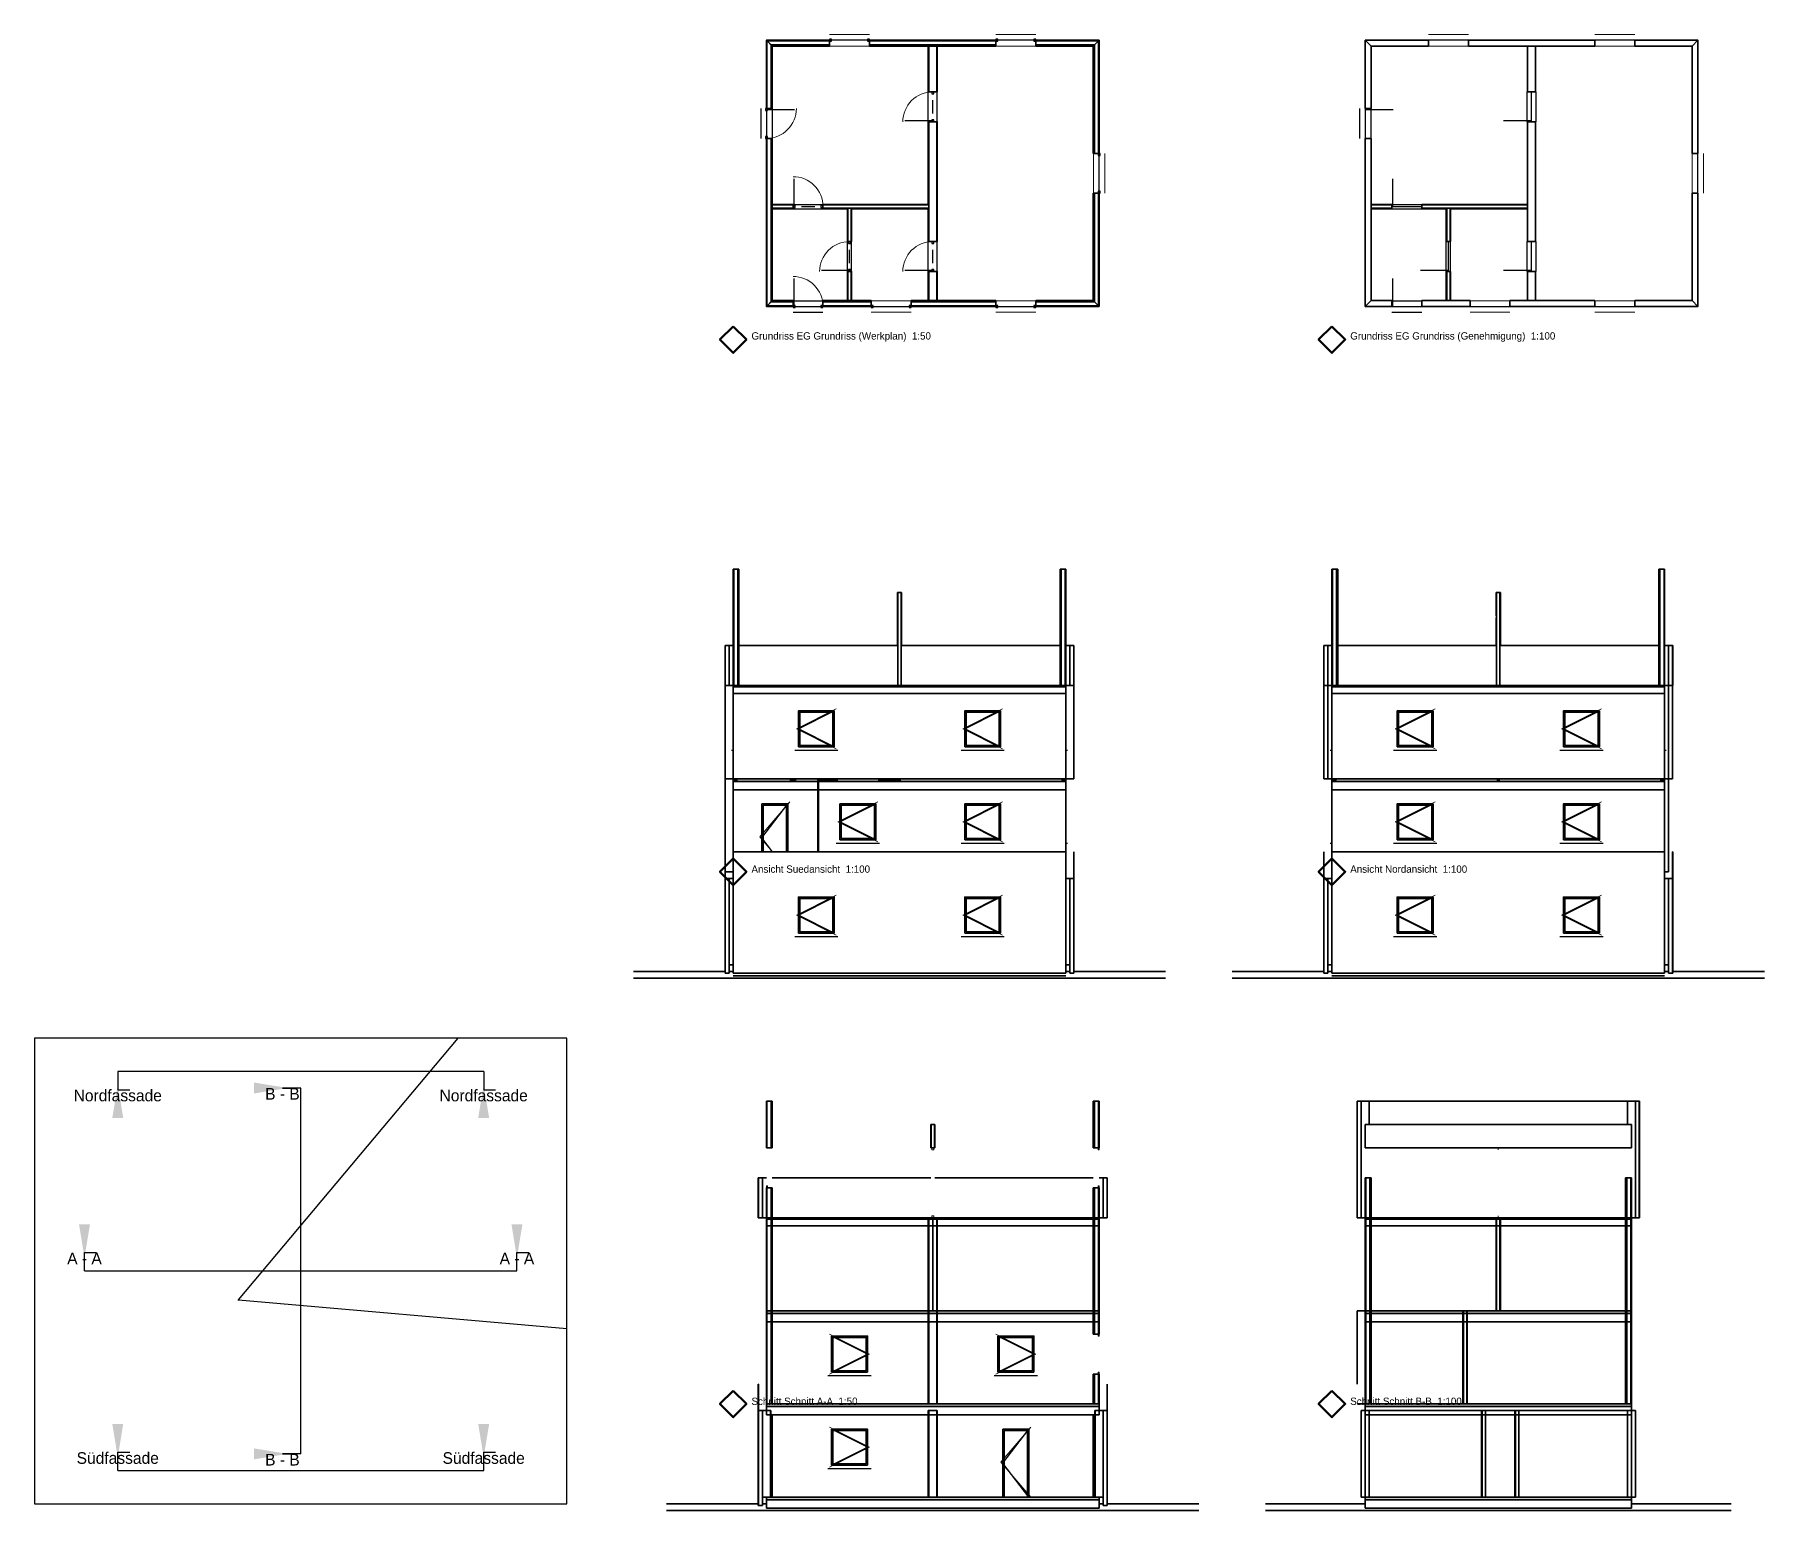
# Model space of a CAD drawing. Extents: x -3 to 49, y -3.2 to 41.2.
import ezdxf
from ezdxf import colors
from ezdxf.entities.mleader import LeaderData, LeaderLine
from ezdxf.math import Vec2, Vec3

# ---------------------------------------------------------------- set-up
doc = ezdxf.new("R2010")
doc.units = 0
doc.header["$MEASUREMENT"] = 0
doc.linetypes.add('DASHED', pattern=[19.05, 12.7, 6.35])
for name, color, linetype in [('AEC_OPENING', 7, 'Continuous'), ('AEC_OPENING_SECTION', 7, 'Continuous'), ('AEC_OVERHEAD', 8, 'DASHED'), ('AEC_SECTION_CUT', 7, 'Continuous'), ('AEC_SECTION_HATCH', 7, 'Continuous'), ('AEC_SLAB', 7, 'Continuous'), ('AEC_SLAB_CEILING', 7, 'Continuous'), ('AEC_SLAB_CONTOUR', 7, 'Continuous'), ('AEC_SLAB_HATCH', 7, 'Continuous'), ('AEC_WALL_CONTOUR', 7, 'Continuous'), ('AEC_WALL_CUT', 7, 'Continuous'), ('AEC_WALL_HATCH', 7, 'Continuous')]:
    doc.layers.add(name, color=color, linetype=linetype)

msp = doc.modelspace()

# ---------------------------------------------------------------- texts
at = {"layer": 'AEC_VIEW_CARRIER', "color": 4, "char_height": 0.22, "width": 10, "attachment_point": 4}
for s, insert in [('Grundriss EG Grundriss (Werkplan)  1:50', (18.55, 32.08)), ('Grundriss EG Grundriss (Genehmigung)  1:100', (36.55, 32.08)), ('Ansicht Suedansicht  1:100', (18.55, 16.08)), ('Ansicht Nordansicht  1:100', (36.55, 16.08)), ('Schnitt Schnitt A-A  1:50', (18.55, 0.08)), ('Schnitt Schnitt B-B  1:100', (36.55, 0.08))]:
    msp.add_mtext(s, dxfattribs=dict(at, insert=insert))

# ---------------------------------------------------------------- hatches: boundary and pattern name
at = {"layer": 'AEC_SECTION_HATCH', "lineweight": 18}
h = msp.add_hatch(dxfattribs=at)
h.set_pattern_fill('AR-CONC', color=256, style=0)
h.set_pattern_definition([])
h.paths.add_polyline_path([(18, 21.56), (28, 21.56), (28, 21.6), (18, 21.6)])
h = msp.add_hatch(dxfattribs=at)
h.set_pattern_fill('AR-CONC', color=256, style=0)
h.set_pattern_definition([])
h.paths.add_polyline_path([(18, 21.36), (28, 21.36), (28, 21.56), (18, 21.56)])
h = msp.add_hatch(dxfattribs=at)
h.set_pattern_fill('AR-CONC', color=256, style=0)
h.set_pattern_definition([])
h.paths.add_polyline_path([(36, 21.56), (46, 21.56), (46, 21.6), (36, 21.6)])
h = msp.add_hatch(dxfattribs=at)
h.set_pattern_fill('AR-CONC', color=256, style=0)
h.set_pattern_definition([])
h.paths.add_polyline_path([(36, 21.36), (46, 21.36), (46, 21.56), (36, 21.56)])
at = {"layer": 'AEC_SECTION_HATCH', "lineweight": 18, "true_color": 0x808080}
for points in [[(18.015, 18.8), (18, 18.8), (18, 18.72), (18.015, 18.72)], [(18.14, 18.799), (18.015, 18.8), (18.015, 18.72), (18.14, 18.72)], [(18.015, 18.8), (18.14, 18.799), (18.14, 18.8), (18.015, 18.8)], [(18.14, 18.799), (18.8, 18.794), (18.8, 18.8), (18.14, 18.8)], [(18.8, 18.794), (18.14, 18.799), (18.14, 18.72), (18.8, 18.72)], [(18.8, 18.794), (19.7, 18.786), (19.7, 18.8), (18.8, 18.8)], [(19.7, 18.786), (18.8, 18.794), (18.8, 18.72), (19.7, 18.72)], [(19.7, 18.786), (19.9, 18.785), (19.9, 18.8), (19.7, 18.8)], [(19.9, 18.785), (19.7, 18.786), (19.7, 18.72), (19.9, 18.72)], [(19.9, 18.785), (20.55, 18.78), (20.55, 18.8), (19.9, 18.8)], [(20.55, 18.78), (19.9, 18.785), (19.9, 18.72), (20.55, 18.72)], [(20.562, 18.8), (20.562, 18.779), (21.1, 18.775), (21.1, 18.8)], [(21.1, 18.775), (20.562, 18.779), (20.562, 18.72), (21.1, 18.72)], [(21.1, 18.775), (21.15, 18.775), (21.15, 18.8), (21.1, 18.8)], [(21.15, 18.775), (21.1, 18.775), (21.1, 18.72), (21.15, 18.72)], [(21.15, 18.775), (22.35, 18.765), (22.35, 18.8), (21.15, 18.8)], [(22.35, 18.765), (21.15, 18.775), (21.15, 18.72), (22.35, 18.72)], [(22.35, 18.765), (22.95, 18.76), (22.95, 18.8), (22.35, 18.8)], [(22.95, 18.76), (22.35, 18.765), (22.35, 18.72), (22.95, 18.72)], [(22.95, 18.76), (23.05, 18.76), (23.05, 18.8), (22.95, 18.8)], [(23.05, 18.76), (22.95, 18.76), (22.95, 18.72), (23.05, 18.72)], [(23.05, 18.76), (24.9, 18.745), (24.9, 18.8), (23.05, 18.8)], [(24.9, 18.745), (23.05, 18.76), (23.05, 18.72), (24.9, 18.72)], [(24.9, 18.745), (26.1, 18.735), (26.1, 18.8), (24.9, 18.8)], [(26.1, 18.735), (24.9, 18.745), (24.9, 18.72), (26.1, 18.72)], [(26.1, 18.735), (27.86, 18.721), (27.86, 18.8), (26.1, 18.8)], [(27.86, 18.721), (26.1, 18.735), (26.1, 18.72), (27.86, 18.72)], [(27.86, 18.721), (27.985, 18.72), (27.985, 18.8), (27.86, 18.8)], [(27.985, 18.72), (27.86, 18.721), (27.86, 18.72), (27.985, 18.72)], [(27.985, 18.72), (28, 18.72), (28, 18.8), (27.985, 18.8)], [(36.015, 18.8), (36, 18.8), (36, 18.72), (36.015, 18.72)], [(36.14, 18.799), (36.015, 18.8), (36.015, 18.72), (36.14, 18.72)], [(36.015, 18.8), (36.14, 18.799), (36.14, 18.8), (36.015, 18.8)], [(36.14, 18.799), (37.9, 18.785), (37.9, 18.8), (36.14, 18.8)], [(37.9, 18.785), (36.14, 18.799), (36.14, 18.72), (37.9, 18.72)], [(37.9, 18.785), (39.1, 18.775), (39.1, 18.8), (37.9, 18.8)], [(39.1, 18.775), (37.9, 18.785), (37.9, 18.72), (39.1, 18.72)], [(39.1, 18.775), (40.95, 18.76), (40.95, 18.8), (39.1, 18.8)], [(40.95, 18.76), (39.1, 18.775), (39.1, 18.72), (40.95, 18.72)], [(40.95, 18.76), (41.05, 18.76), (41.05, 18.8), (40.95, 18.8)], [(41.05, 18.76), (40.95, 18.76), (40.95, 18.72), (41.05, 18.72)], [(41.05, 18.76), (42.9, 18.745), (42.9, 18.8), (41.05, 18.8)], [(42.9, 18.745), (41.05, 18.76), (41.05, 18.72), (42.9, 18.72)], [(42.9, 18.745), (44.1, 18.735), (44.1, 18.8), (42.9, 18.8)], [(44.1, 18.735), (42.9, 18.745), (42.9, 18.72), (44.1, 18.72)], [(44.1, 18.735), (45.86, 18.721), (45.86, 18.8), (44.1, 18.8)], [(45.86, 18.721), (44.1, 18.735), (44.1, 18.72), (45.86, 18.72)], [(45.86, 18.721), (45.985, 18.72), (45.985, 18.8), (45.86, 18.8)], [(45.985, 18.72), (45.86, 18.721), (45.86, 18.72), (45.985, 18.72)], [(45.985, 18.72), (46, 18.72), (46, 18.8), (45.985, 18.8)], [(19, 2.72), (29, 2.72), (29, 2.8), (19, 2.8)], [(37, 2.72), (45, 2.72), (45, 2.8), (37, 2.8)], [(18.755, -3.05), (18.76, -3.05), (18.76, 0.6), (18.755, 0.6)], [(29.24, -3.05), (29.245, -3.05), (29.245, 0.6), (29.24, 0.6)], [(19, -0.08), (29, -0.08), (29, 0), (19, 0)], [(37, -0.08), (45, -0.08), (45, 0), (37, 0)], [(19, -2.88), (29, -2.88), (29, -2.8), (19, -2.8)], [(37, -2.88), (45, -2.88), (45, -2.8), (37, -2.8)]]:
    msp.add_hatch(color=8, dxfattribs=at).paths.add_polyline_path(points)
at = {"layer": 'AEC_SECTION_HATCH', "lineweight": 18, "true_color": 0xff0000}
h = msp.add_hatch(dxfattribs=at)
h.set_pattern_fill('ANSI34', color=1, scale=0.02, style=0)
h.set_pattern_definition([])
h.paths.add_polyline_path([(18.015, 18.72), (18, 18.72), (18, 18.47), (18.015, 18.47)])
h = msp.add_hatch(dxfattribs=at)
h.set_pattern_fill('ANSI34', color=1, scale=0.02, style=0)
h.set_pattern_definition([])
h.paths.add_polyline_path([(18.015, 18.72), (18.015, 18.72), (18, 18.72)])
h = msp.add_hatch(dxfattribs=at)
h.set_pattern_fill('ANSI34', color=1, scale=0.02, style=0)
h.set_pattern_definition([])
h.paths.add_polyline_path([(18.015, 18.72), (18.14, 18.716), (18.14, 18.72), (18.015, 18.72)])
h = msp.add_hatch(dxfattribs=at)
h.set_pattern_fill('ANSI34', color=1, scale=0.02, style=0)
h.set_pattern_definition([])
h.paths.add_polyline_path([(18.14, 18.716), (18.8, 18.7), (18.8, 18.72), (18.14, 18.72)])
h = msp.add_hatch(dxfattribs=at)
h.set_pattern_fill('ANSI34', color=1, scale=0.02, style=0)
h.set_pattern_definition([])
h.paths.add_polyline_path([(18.8, 18.7), (19.7, 18.677), (19.7, 18.72), (18.8, 18.72)])
h = msp.add_hatch(dxfattribs=at)
h.set_pattern_fill('ANSI34', color=1, scale=0.02, style=0)
h.set_pattern_definition([])
h.paths.add_polyline_path([(19.7, 18.677), (19.9, 18.672), (19.9, 18.72), (19.7, 18.72)])
h = msp.add_hatch(dxfattribs=at)
h.set_pattern_fill('ANSI34', color=1, scale=0.02, style=0)
h.set_pattern_definition([])
h.paths.add_polyline_path([(19.9, 18.672), (20.55, 18.656), (20.55, 18.72), (19.9, 18.72)])
h = msp.add_hatch(dxfattribs=at)
h.set_pattern_fill('ANSI34', color=1, scale=0.02, style=0)
h.set_pattern_definition([])
h.paths.add_polyline_path([(20.562, 18.656), (21.1, 18.642), (21.1, 18.72), (20.562, 18.72)])
h = msp.add_hatch(dxfattribs=at)
h.set_pattern_fill('ANSI34', color=1, scale=0.02, style=0)
h.set_pattern_definition([])
h.paths.add_polyline_path([(21.1, 18.642), (21.15, 18.641), (21.15, 18.72), (21.1, 18.72)])
h = msp.add_hatch(dxfattribs=at)
h.set_pattern_fill('ANSI34', color=1, scale=0.02, style=0)
h.set_pattern_definition([])
h.paths.add_polyline_path([(21.15, 18.641), (22.35, 18.611), (22.35, 18.72), (21.15, 18.72)])
h = msp.add_hatch(dxfattribs=at)
h.set_pattern_fill('ANSI34', color=1, scale=0.02, style=0)
h.set_pattern_definition([])
h.paths.add_polyline_path([(22.35, 18.611), (22.95, 18.596), (22.95, 18.72), (22.35, 18.72)])
h = msp.add_hatch(dxfattribs=at)
h.set_pattern_fill('ANSI34', color=1, scale=0.02, style=0)
h.set_pattern_definition([])
h.paths.add_polyline_path([(22.95, 18.596), (23.05, 18.594), (23.05, 18.72), (22.95, 18.72)])
h = msp.add_hatch(dxfattribs=at)
h.set_pattern_fill('ANSI34', color=1, scale=0.02, style=0)
h.set_pattern_definition([])
h.paths.add_polyline_path([(23.05, 18.594), (24.9, 18.547), (24.9, 18.72), (23.05, 18.72)])
h = msp.add_hatch(dxfattribs=at)
h.set_pattern_fill('ANSI34', color=1, scale=0.02, style=0)
h.set_pattern_definition([])
h.paths.add_polyline_path([(24.9, 18.547), (26.1, 18.517), (26.1, 18.72), (24.9, 18.72)])
h = msp.add_hatch(dxfattribs=at)
h.set_pattern_fill('ANSI34', color=1, scale=0.02, style=0)
h.set_pattern_definition([])
h.paths.add_polyline_path([(26.1, 18.517), (27.86, 18.474), (27.86, 18.72), (26.1, 18.72)])
h = msp.add_hatch(dxfattribs=at)
h.set_pattern_fill('ANSI34', color=1, scale=0.02, style=0)
h.set_pattern_definition([])
h.paths.add_polyline_path([(27.86, 18.474), (27.985, 18.47), (27.985, 18.72), (27.86, 18.72)])
h = msp.add_hatch(dxfattribs=at)
h.set_pattern_fill('ANSI34', color=1, scale=0.02, style=0)
h.set_pattern_definition([])
h.paths.add_polyline_path([(27.985, 18.47), (28, 18.47), (28, 18.72), (27.985, 18.72)])
h = msp.add_hatch(dxfattribs=at)
h.set_pattern_fill('ANSI34', color=1, scale=0.02, style=0)
h.set_pattern_definition([])
h.paths.add_polyline_path([(36, 18.47), (46, 18.47), (46, 18.72), (36, 18.72)])
h = msp.add_hatch(dxfattribs=at)
h.set_pattern_fill('ANSI34', color=1, scale=0.02, style=0)
h.set_pattern_definition([])
h.paths.add_polyline_path([(18.14, 18.716), (18.015, 18.72), (18.015, 18.47), (18.14, 18.47)])
h = msp.add_hatch(dxfattribs=at)
h.set_pattern_fill('ANSI34', color=1, scale=0.02, style=0)
h.set_pattern_definition([])
h.paths.add_polyline_path([(18.8, 18.7), (18.14, 18.716), (18.14, 18.47), (18.8, 18.47)])
h = msp.add_hatch(dxfattribs=at)
h.set_pattern_fill('ANSI34', color=1, scale=0.02, style=0)
h.set_pattern_definition([])
h.paths.add_polyline_path([(19.7, 18.677), (18.8, 18.7), (18.8, 18.47), (19.7, 18.47)])
h = msp.add_hatch(dxfattribs=at)
h.set_pattern_fill('ANSI34', color=1, scale=0.02, style=0)
h.set_pattern_definition([])
h.paths.add_polyline_path([(19.9, 18.672), (19.7, 18.677), (19.7, 18.47), (19.9, 18.47)])
h = msp.add_hatch(dxfattribs=at)
h.set_pattern_fill('ANSI34', color=1, scale=0.02, style=0)
h.set_pattern_definition([])
h.paths.add_polyline_path([(20.55, 18.656), (19.9, 18.672), (19.9, 18.47), (20.55, 18.47)])
h = msp.add_hatch(dxfattribs=at)
h.set_pattern_fill('ANSI34', color=1, scale=0.02, style=0)
h.set_pattern_definition([])
h.paths.add_polyline_path([(21.1, 18.642), (20.562, 18.656), (20.562, 18.47), (21.1, 18.47)])
h = msp.add_hatch(dxfattribs=at)
h.set_pattern_fill('ANSI34', color=1, scale=0.02, style=0)
h.set_pattern_definition([])
h.paths.add_polyline_path([(21.15, 18.641), (21.1, 18.642), (21.1, 18.47), (21.15, 18.47)])
h = msp.add_hatch(dxfattribs=at)
h.set_pattern_fill('ANSI34', color=1, scale=0.02, style=0)
h.set_pattern_definition([])
h.paths.add_polyline_path([(22.35, 18.611), (21.15, 18.641), (21.15, 18.47), (22.35, 18.47)])
h = msp.add_hatch(dxfattribs=at)
h.set_pattern_fill('ANSI34', color=1, scale=0.02, style=0)
h.set_pattern_definition([])
h.paths.add_polyline_path([(22.95, 18.596), (22.35, 18.611), (22.35, 18.47), (22.95, 18.47)])
h = msp.add_hatch(dxfattribs=at)
h.set_pattern_fill('ANSI34', color=1, scale=0.02, style=0)
h.set_pattern_definition([])
h.paths.add_polyline_path([(23.05, 18.594), (22.95, 18.596), (22.95, 18.47), (23.05, 18.47)])
h = msp.add_hatch(dxfattribs=at)
h.set_pattern_fill('ANSI34', color=1, scale=0.02, style=0)
h.set_pattern_definition([])
h.paths.add_polyline_path([(24.9, 18.547), (23.05, 18.594), (23.05, 18.47), (24.9, 18.47)])
h = msp.add_hatch(dxfattribs=at)
h.set_pattern_fill('ANSI34', color=1, scale=0.02, style=0)
h.set_pattern_definition([])
h.paths.add_polyline_path([(26.1, 18.517), (24.9, 18.547), (24.9, 18.47), (26.1, 18.47)])
h = msp.add_hatch(dxfattribs=at)
h.set_pattern_fill('ANSI34', color=1, scale=0.02, style=0)
h.set_pattern_definition([])
h.paths.add_polyline_path([(27.86, 18.474), (26.1, 18.517), (26.1, 18.47), (27.86, 18.47)])
h = msp.add_hatch(dxfattribs=at)
h.set_pattern_fill('ANSI34', color=1, scale=0.02, style=0)
h.set_pattern_definition([])
h.paths.add_polyline_path([(27.985, 18.47), (27.86, 18.474), (27.86, 18.47), (27.985, 18.47)])
h = msp.add_hatch(dxfattribs=at)
h.set_pattern_fill('ANSI34', color=1, scale=0.02, style=0)
h.set_pattern_definition([])
h.paths.add_polyline_path([(27.985, 18.47), (27.985, 18.47), (28, 18.47)])
at = {"layer": 'AEC_SECTION_HATCH', "lineweight": 18}
h = msp.add_hatch(dxfattribs=at)
h.set_pattern_fill('AR-CONC', color=256, style=0)
h.set_pattern_definition([])
h.paths.add_polyline_path([(17.755, 12.87), (15, 12.87), (15, 13), (17.755, 13)])
h = msp.add_hatch(dxfattribs=at)
h.set_pattern_fill('AR-CONC', color=256, style=0)
h.set_pattern_definition([])
h.paths.add_polyline_path([(18, 12.95), (17.88, 12.95), (17.88, 13), (18, 13)])
h = msp.add_hatch(dxfattribs=at)
h.set_pattern_fill('AR-CONC', color=256, style=0)
h.set_pattern_definition([])
h.paths.add_polyline_path([(28.12, 12.964), (28, 12.963), (28, 13), (28.12, 13)])
h = msp.add_hatch(dxfattribs=at)
h.set_pattern_fill('AR-CONC', color=256, style=0)
h.set_pattern_definition([])
h.paths.add_polyline_path([(28.245, 12.95), (28.245, 12.966), (31, 13), (31, 12.95)])
h = msp.add_hatch(dxfattribs=at)
h.set_pattern_fill('AR-CONC', color=256, style=0)
h.set_pattern_definition([])
h.paths.add_polyline_path([(28.245, 12.966), (28.245, 13), (31, 13)])
h = msp.add_hatch(dxfattribs=at)
h.set_pattern_fill('AR-CONC', color=256, style=0)
h.set_pattern_definition([])
h.paths.add_polyline_path([(35.755, 12.87), (33, 12.87), (33, 13), (35.755, 13)])
h = msp.add_hatch(dxfattribs=at)
h.set_pattern_fill('AR-CONC', color=256, style=0)
h.set_pattern_definition([])
h.paths.add_polyline_path([(36, 12.95), (35.88, 12.95), (35.88, 13), (36, 13)])
h = msp.add_hatch(dxfattribs=at)
h.set_pattern_fill('AR-CONC', color=256, style=0)
h.set_pattern_definition([])
h.paths.add_polyline_path([(46.12, 12.964), (46, 12.963), (46, 13), (46.12, 13)])
h = msp.add_hatch(dxfattribs=at)
h.set_pattern_fill('AR-CONC', color=256, style=0)
h.set_pattern_definition([])
h.paths.add_polyline_path([(46.245, 12.966), (46.245, 13), (49, 13)])
h = msp.add_hatch(dxfattribs=at)
h.set_pattern_fill('AR-CONC', color=256, style=0)
h.set_pattern_definition([])
h.paths.add_polyline_path([(46.245, 12.95), (46.245, 12.966), (49, 13), (49, 12.95)])
h = msp.add_hatch(dxfattribs=at)
h.set_pattern_fill('AR-CONC', color=256, style=0)
h.set_pattern_definition([])
h.paths.add_polyline_path([(17.755, 12.87), (17.755, 12.834), (15, 12.8), (15, 12.87)])
h = msp.add_hatch(dxfattribs=at)
h.set_pattern_fill('AR-CONC', color=256, style=0)
h.set_pattern_definition([])
h.paths.add_polyline_path([(17.755, 12.834), (17.755, 12.8), (15, 12.8)])
h = msp.add_hatch(dxfattribs=at)
h.set_pattern_fill('AR-CONC', color=256, style=0)
h.set_pattern_definition([])
h.paths.add_polyline_path([(17.76, 12.95), (17.76, 12.87), (17.755, 12.87), (17.755, 12.95)])
h = msp.add_hatch(dxfattribs=at)
h.set_pattern_fill('AR-CONC', color=256, style=0)
h.set_pattern_definition([])
h.paths.add_polyline_path([(17.76, 12.87), (17.76, 12.835), (17.755, 12.834), (17.755, 12.87)])
h = msp.add_hatch(dxfattribs=at)
h.set_pattern_fill('AR-CONC', color=256, style=0)
h.set_pattern_definition([])
h.paths.add_polyline_path([(17.755, 12.834), (17.76, 12.835), (17.76, 12.8), (17.755, 12.8)])
h = msp.add_hatch(dxfattribs=at)
h.set_pattern_fill('AR-CONC', color=256, style=0)
h.set_pattern_definition([])
h.paths.add_polyline_path([(17.88, 12.95), (17.88, 12.87), (17.76, 12.87), (17.76, 12.95)])
h = msp.add_hatch(dxfattribs=at)
h.set_pattern_fill('AR-CONC', color=256, style=0)
h.set_pattern_definition([])
h.paths.add_polyline_path([(17.88, 12.87), (17.88, 12.836), (17.76, 12.835), (17.76, 12.87)])
h = msp.add_hatch(dxfattribs=at)
h.set_pattern_fill('AR-CONC', color=256, style=0)
h.set_pattern_definition([])
h.paths.add_polyline_path([(17.76, 12.835), (17.88, 12.836), (17.88, 12.8), (17.76, 12.8)])
h = msp.add_hatch(dxfattribs=at)
h.set_pattern_fill('AR-CONC', color=256, style=0)
h.set_pattern_definition([])
h.paths.add_polyline_path([(18, 12.95), (18, 12.87), (17.88, 12.87), (17.88, 12.95)])
h = msp.add_hatch(dxfattribs=at)
h.set_pattern_fill('AR-CONC', color=256, style=0)
h.set_pattern_definition([])
h.paths.add_polyline_path([(18, 12.87), (18, 12.838), (17.88, 12.836), (17.88, 12.87)])
h = msp.add_hatch(dxfattribs=at)
h.set_pattern_fill('AR-CONC', color=256, style=0)
h.set_pattern_definition([])
h.paths.add_polyline_path([(17.88, 12.836), (18, 12.838), (18, 12.8), (17.88, 12.8)])
at = {"layer": 'AEC_SECTION_HATCH', "lineweight": 18, "true_color": 0xff0000}
h = msp.add_hatch(dxfattribs=at)
h.set_pattern_fill('ANSI34', color=1, scale=0.02, style=0)
h.set_pattern_definition([])
h.paths.add_polyline_path([(18.015, 12.95), (18, 12.95), (18, 12.87), (18.015, 12.87)])
at = {"layer": 'AEC_SECTION_HATCH', "lineweight": 18}
h = msp.add_hatch(dxfattribs=at)
h.set_pattern_fill('AR-CONC', color=256, style=0)
h.set_pattern_definition([])
h.paths.add_polyline_path([(18.015, 12.87), (18.015, 12.838), (18, 12.838), (18, 12.87)])
h = msp.add_hatch(dxfattribs=at)
h.set_pattern_fill('AR-CONC', color=256, style=0)
h.set_pattern_definition([])
h.paths.add_polyline_path([(18, 12.838), (18.015, 12.838), (18.015, 12.8), (18, 12.8)])
at = {"layer": 'AEC_SECTION_HATCH', "lineweight": 18, "true_color": 0xff0000}
h = msp.add_hatch(dxfattribs=at)
h.set_pattern_fill('ANSI34', color=1, scale=0.02, style=0)
h.set_pattern_definition([])
h.paths.add_polyline_path([(18.14, 12.95), (18.015, 12.95), (18.015, 12.87), (18.14, 12.87)])
at = {"layer": 'AEC_SECTION_HATCH', "lineweight": 18}
h = msp.add_hatch(dxfattribs=at)
h.set_pattern_fill('AR-CONC', color=256, style=0)
h.set_pattern_definition([])
h.paths.add_polyline_path([(18.015, 12.87), (18.12, 12.87), (18.12, 12.839), (18.015, 12.838)])
h = msp.add_hatch(dxfattribs=at)
h.set_pattern_fill('AR-CONC', color=256, style=0)
h.set_pattern_definition([])
h.paths.add_polyline_path([(18.015, 12.838), (18.12, 12.839), (18.12, 12.8), (18.015, 12.8)])
h = msp.add_hatch(dxfattribs=at)
h.set_pattern_fill('AR-CONC', color=256, style=0)
h.set_pattern_definition([])
h.paths.add_polyline_path([(18.12, 12.87), (18.13, 12.87), (18.13, 12.839), (18.12, 12.839)])
h = msp.add_hatch(dxfattribs=at)
h.set_pattern_fill('AR-CONC', color=256, style=0)
h.set_pattern_definition([])
h.paths.add_polyline_path([(18.12, 12.839), (18.13, 12.839), (18.13, 12.8), (18.12, 12.8)])
h = msp.add_hatch(dxfattribs=at)
h.set_pattern_fill('AR-CONC', color=256, style=0)
h.set_pattern_definition([])
h.paths.add_polyline_path([(18.13, 12.87), (18.14, 12.87), (18.14, 12.839), (18.13, 12.839)])
h = msp.add_hatch(dxfattribs=at)
h.set_pattern_fill('AR-CONC', color=256, style=0)
h.set_pattern_definition([])
h.paths.add_polyline_path([(18.13, 12.839), (18.14, 12.839), (18.14, 12.8), (18.13, 12.8)])
at = {"layer": 'AEC_SECTION_HATCH', "lineweight": 18, "true_color": 0xff0000}
h = msp.add_hatch(dxfattribs=at)
h.set_pattern_fill('ANSI34', color=1, scale=0.02, style=0)
h.set_pattern_definition([])
h.paths.add_polyline_path([(18.8, 12.95), (18.14, 12.95), (18.14, 12.87), (18.8, 12.87)])
at = {"layer": 'AEC_SECTION_HATCH', "lineweight": 18}
h = msp.add_hatch(dxfattribs=at)
h.set_pattern_fill('AR-CONC', color=256, style=0)
h.set_pattern_definition([])
h.paths.add_polyline_path([(18.14, 12.87), (18.175, 12.87), (18.175, 12.84), (18.14, 12.839)])
h = msp.add_hatch(dxfattribs=at)
h.set_pattern_fill('AR-CONC', color=256, style=0)
h.set_pattern_definition([])
h.paths.add_polyline_path([(18.14, 12.839), (18.175, 12.84), (18.175, 12.8), (18.14, 12.8)])
h = msp.add_hatch(dxfattribs=at)
h.set_pattern_fill('AR-CONC', color=256, style=0)
h.set_pattern_definition([])
h.paths.add_polyline_path([(18.175, 12.87), (18.8, 12.87), (18.8, 12.848), (18.175, 12.84)])
h = msp.add_hatch(dxfattribs=at)
h.set_pattern_fill('AR-CONC', color=256, style=0)
h.set_pattern_definition([])
h.paths.add_polyline_path([(18.175, 12.84), (18.8, 12.848), (18.8, 12.8), (18.175, 12.8)])
at = {"layer": 'AEC_SECTION_HATCH', "lineweight": 18, "true_color": 0xff0000}
h = msp.add_hatch(dxfattribs=at)
h.set_pattern_fill('ANSI34', color=1, scale=0.02, style=0)
h.set_pattern_definition([])
h.paths.add_polyline_path([(19.7, 12.95), (18.8, 12.95), (18.8, 12.87), (19.7, 12.87)])
at = {"layer": 'AEC_SECTION_HATCH', "lineweight": 18}
h = msp.add_hatch(dxfattribs=at)
h.set_pattern_fill('AR-CONC', color=256, style=0)
h.set_pattern_definition([])
h.paths.add_polyline_path([(18.8, 12.87), (19.05, 12.87), (19.05, 12.851), (18.8, 12.848)])
h = msp.add_hatch(dxfattribs=at)
h.set_pattern_fill('AR-CONC', color=256, style=0)
h.set_pattern_definition([])
h.paths.add_polyline_path([(18.8, 12.848), (19.05, 12.851), (19.05, 12.8), (18.8, 12.8)])
h = msp.add_hatch(dxfattribs=at)
h.set_pattern_fill('AR-CONC', color=256, style=0)
h.set_pattern_definition([])
h.paths.add_polyline_path([(19.05, 12.87), (19.7, 12.87), (19.7, 12.859), (19.05, 12.851)])
h = msp.add_hatch(dxfattribs=at)
h.set_pattern_fill('AR-CONC', color=256, style=0)
h.set_pattern_definition([])
h.paths.add_polyline_path([(19.05, 12.851), (19.7, 12.859), (19.7, 12.8), (19.05, 12.8)])
at = {"layer": 'AEC_SECTION_HATCH', "lineweight": 18, "true_color": 0xff0000}
h = msp.add_hatch(dxfattribs=at)
h.set_pattern_fill('ANSI34', color=1, scale=0.02, style=0)
h.set_pattern_definition([])
h.paths.add_polyline_path([(19.9, 12.95), (19.7, 12.95), (19.7, 12.87), (19.9, 12.87)])
at = {"layer": 'AEC_SECTION_HATCH', "lineweight": 18}
h = msp.add_hatch(dxfattribs=at)
h.set_pattern_fill('AR-CONC', color=256, style=0)
h.set_pattern_definition([])
h.paths.add_polyline_path([(19.7, 12.87), (19.9, 12.87), (19.9, 12.861), (19.7, 12.859)])
h = msp.add_hatch(dxfattribs=at)
h.set_pattern_fill('AR-CONC', color=256, style=0)
h.set_pattern_definition([])
h.paths.add_polyline_path([(19.7, 12.859), (19.9, 12.861), (19.9, 12.8), (19.7, 12.8)])
at = {"layer": 'AEC_SECTION_HATCH', "lineweight": 18, "true_color": 0xff0000}
h = msp.add_hatch(dxfattribs=at)
h.set_pattern_fill('ANSI34', color=1, scale=0.02, style=0)
h.set_pattern_definition([])
h.paths.add_polyline_path([(20.55, 12.95), (19.9, 12.95), (19.9, 12.87), (20.55, 12.87)])
at = {"layer": 'AEC_SECTION_HATCH', "lineweight": 18}
h = msp.add_hatch(dxfattribs=at)
h.set_pattern_fill('AR-CONC', color=256, style=0)
h.set_pattern_definition([])
h.paths.add_polyline_path([(19.95, 12.87), (19.95, 12.862), (19.9, 12.861), (19.9, 12.87)])
h = msp.add_hatch(dxfattribs=at)
h.set_pattern_fill('AR-CONC', color=256, style=0)
h.set_pattern_definition([])
h.paths.add_polyline_path([(19.9, 12.861), (19.95, 12.862), (19.95, 12.8), (19.9, 12.8)])
h = msp.add_hatch(dxfattribs=at)
h.set_pattern_fill('AR-CONC', color=256, style=0)
h.set_pattern_definition([])
h.paths.add_polyline_path([(19.95, 12.87), (20.05, 12.87), (20.05, 12.863), (19.95, 12.862)])
h = msp.add_hatch(dxfattribs=at)
h.set_pattern_fill('AR-CONC', color=256, style=0)
h.set_pattern_definition([])
h.paths.add_polyline_path([(19.95, 12.862), (20.05, 12.863), (20.05, 12.8), (19.95, 12.8)])
h = msp.add_hatch(dxfattribs=at)
h.set_pattern_fill('AR-CONC', color=256, style=0)
h.set_pattern_definition([])
h.paths.add_polyline_path([(20.05, 12.87), (20.438, 12.87), (20.438, 12.868), (20.05, 12.863)])
h = msp.add_hatch(dxfattribs=at)
h.set_pattern_fill('AR-CONC', color=256, style=0)
h.set_pattern_definition([])
h.paths.add_polyline_path([(20.05, 12.863), (20.438, 12.868), (20.438, 12.8), (20.05, 12.8)])
h = msp.add_hatch(dxfattribs=at)
h.set_pattern_fill('AR-CONC', color=256, style=0)
h.set_pattern_definition([])
h.paths.add_polyline_path([(20.438, 12.87), (20.45, 12.87), (20.45, 12.868), (20.438, 12.868)])
h = msp.add_hatch(dxfattribs=at)
h.set_pattern_fill('AR-CONC', color=256, style=0)
h.set_pattern_definition([])
h.paths.add_polyline_path([(20.438, 12.868), (20.45, 12.868), (20.45, 12.8), (20.438, 12.8)])
h = msp.add_hatch(dxfattribs=at)
h.set_pattern_fill('AR-CONC', color=256, style=0)
h.set_pattern_definition([])
h.paths.add_polyline_path([(20.45, 12.87), (20.55, 12.87), (20.55, 12.869), (20.45, 12.868)])
h = msp.add_hatch(dxfattribs=at)
h.set_pattern_fill('AR-CONC', color=256, style=0)
h.set_pattern_definition([])
h.paths.add_polyline_path([(20.45, 12.868), (20.55, 12.869), (20.55, 12.8), (20.45, 12.8)])
at = {"layer": 'AEC_SECTION_HATCH', "lineweight": 18, "true_color": 0xff0000}
h = msp.add_hatch(dxfattribs=at)
h.set_pattern_fill('ANSI34', color=1, scale=0.02, style=0)
h.set_pattern_definition([])
h.paths.add_polyline_path([(20.562, 12.95), (20.55, 12.95), (20.55, 12.87), (20.562, 12.87)])
at = {"layer": 'AEC_SECTION_HATCH', "lineweight": 18}
h = msp.add_hatch(dxfattribs=at)
h.set_pattern_fill('AR-CONC', color=256, style=0)
h.set_pattern_definition([])
h.paths.add_polyline_path([(20.55, 12.869), (20.562, 12.87), (20.562, 12.8), (20.55, 12.8)])
h = msp.add_hatch(dxfattribs=at)
h.set_pattern_fill('AR-CONC', color=256, style=0)
h.set_pattern_definition([])
h.paths.add_polyline_path([(20.55, 12.87), (20.562, 12.87), (20.562, 12.87), (20.55, 12.869)])
at = {"layer": 'AEC_SECTION_HATCH', "lineweight": 18, "true_color": 0xff0000}
h = msp.add_hatch(dxfattribs=at)
h.set_pattern_fill('ANSI34', color=1, scale=0.02, style=0)
h.set_pattern_definition([])
h.paths.add_polyline_path([(21.1, 12.95), (20.562, 12.95), (20.562, 12.87), (21.1, 12.87)])
at = {"layer": 'AEC_SECTION_HATCH', "lineweight": 18}
h = msp.add_hatch(dxfattribs=at)
h.set_pattern_fill('AR-CONC', color=256, style=0)
h.set_pattern_definition([])
h.paths.add_polyline_path([(20.562, 12.87), (20.6, 12.87), (20.95, 12.87), (20.95, 12.8), (20.562, 12.8)])
h = msp.add_hatch(dxfattribs=at)
h.set_pattern_fill('AR-CONC', color=256, style=0)
h.set_pattern_definition([])
h.paths.add_polyline_path([(20.562, 12.87), (20.6, 12.87), (20.562, 12.87)])
h = msp.add_hatch(dxfattribs=at)
h.set_pattern_fill('AR-CONC', color=256, style=0)
h.set_pattern_definition([])
h.paths.add_polyline_path([(20.95, 12.87), (21.05, 12.87), (21.05, 12.8), (20.95, 12.8)])
h = msp.add_hatch(dxfattribs=at)
h.set_pattern_fill('AR-CONC', color=256, style=0)
h.set_pattern_definition([])
h.paths.add_polyline_path([(21.05, 12.87), (21.1, 12.87), (21.1, 12.8), (21.05, 12.8)])
at = {"layer": 'AEC_SECTION_HATCH', "lineweight": 18, "true_color": 0xff0000}
h = msp.add_hatch(dxfattribs=at)
h.set_pattern_fill('ANSI34', color=1, scale=0.02, style=0)
h.set_pattern_definition([])
h.paths.add_polyline_path([(21.15, 12.95), (21.1, 12.95), (21.1, 12.87), (21.15, 12.87)])
at = {"layer": 'AEC_SECTION_HATCH', "lineweight": 18}
h = msp.add_hatch(dxfattribs=at)
h.set_pattern_fill('AR-CONC', color=256, style=0)
h.set_pattern_definition([])
h.paths.add_polyline_path([(21.1, 12.87), (21.15, 12.87), (21.15, 12.8), (21.1, 12.8)])
at = {"layer": 'AEC_SECTION_HATCH', "lineweight": 18, "true_color": 0xff0000}
h = msp.add_hatch(dxfattribs=at)
h.set_pattern_fill('ANSI34', color=1, scale=0.02, style=0)
h.set_pattern_definition([])
h.paths.add_polyline_path([(22.35, 12.95), (21.15, 12.95), (21.15, 12.87), (22.35, 12.87)])
at = {"layer": 'AEC_SECTION_HATCH', "lineweight": 18}
h = msp.add_hatch(dxfattribs=at)
h.set_pattern_fill('AR-CONC', color=256, style=0)
h.set_pattern_definition([])
h.paths.add_polyline_path([(21.15, 12.87), (21.95, 12.87), (21.95, 12.8), (21.15, 12.8)])
h = msp.add_hatch(dxfattribs=at)
h.set_pattern_fill('AR-CONC', color=256, style=0)
h.set_pattern_definition([])
h.paths.add_polyline_path([(21.95, 12.87), (22.35, 12.87), (22.35, 12.8), (21.95, 12.8)])
at = {"layer": 'AEC_SECTION_HATCH', "lineweight": 18, "true_color": 0xff0000}
h = msp.add_hatch(dxfattribs=at)
h.set_pattern_fill('ANSI34', color=1, scale=0.02, style=0)
h.set_pattern_definition([])
h.paths.add_polyline_path([(22.95, 12.95), (22.35, 12.95), (22.35, 12.87), (22.95, 12.87)])
at = {"layer": 'AEC_SECTION_HATCH', "lineweight": 18}
h = msp.add_hatch(dxfattribs=at)
h.set_pattern_fill('AR-CONC', color=256, style=0)
h.set_pattern_definition([])
h.paths.add_polyline_path([(22.35, 12.87), (22.865, 12.87), (22.865, 12.8), (22.35, 12.8)])
h = msp.add_hatch(dxfattribs=at)
h.set_pattern_fill('AR-CONC', color=256, style=0)
h.set_pattern_definition([])
h.paths.add_polyline_path([(22.865, 12.87), (22.88, 12.87), (22.88, 12.8), (22.865, 12.8)])
h = msp.add_hatch(dxfattribs=at)
h.set_pattern_fill('AR-CONC', color=256, style=0)
h.set_pattern_definition([])
h.paths.add_polyline_path([(22.88, 12.87), (22.938, 12.87), (22.938, 12.8), (22.88, 12.8)])
h = msp.add_hatch(dxfattribs=at)
h.set_pattern_fill('AR-CONC', color=256, style=0)
h.set_pattern_definition([])
h.paths.add_polyline_path([(22.938, 12.87), (22.95, 12.87), (22.95, 12.8), (22.938, 12.8)])
at = {"layer": 'AEC_SECTION_HATCH', "lineweight": 18, "true_color": 0xff0000}
h = msp.add_hatch(dxfattribs=at)
h.set_pattern_fill('ANSI34', color=1, scale=0.02, style=0)
h.set_pattern_definition([])
h.paths.add_polyline_path([(23.05, 12.95), (22.95, 12.95), (22.95, 12.87), (23.05, 12.87)])
at = {"layer": 'AEC_SECTION_HATCH', "lineweight": 18}
h = msp.add_hatch(dxfattribs=at)
h.set_pattern_fill('AR-CONC', color=256, style=0)
h.set_pattern_definition([])
h.paths.add_polyline_path([(22.95, 12.87), (23.05, 12.87), (23.05, 12.8), (22.95, 12.8)])
at = {"layer": 'AEC_SECTION_HATCH', "lineweight": 18, "true_color": 0xff0000}
h = msp.add_hatch(dxfattribs=at)
h.set_pattern_fill('ANSI34', color=1, scale=0.02, style=0)
h.set_pattern_definition([])
h.paths.add_polyline_path([(24.9, 12.947), (24.8, 12.95), (23.05, 12.95), (23.05, 12.87), (24.9, 12.87)])
at = {"layer": 'AEC_SECTION_HATCH', "lineweight": 18}
h = msp.add_hatch(dxfattribs=at)
h.set_pattern_fill('AR-CONC', color=256, style=0)
h.set_pattern_definition([])
h.paths.add_polyline_path([(23.05, 12.87), (23.062, 12.87), (23.062, 12.8), (23.05, 12.8)])
h = msp.add_hatch(dxfattribs=at)
h.set_pattern_fill('AR-CONC', color=256, style=0)
h.set_pattern_definition([])
h.paths.add_polyline_path([(23.062, 12.87), (23.12, 12.87), (23.12, 12.8), (23.062, 12.8)])
h = msp.add_hatch(dxfattribs=at)
h.set_pattern_fill('AR-CONC', color=256, style=0)
h.set_pattern_definition([])
h.paths.add_polyline_path([(23.12, 12.87), (23.135, 12.87), (23.135, 12.8), (23.12, 12.8)])
h = msp.add_hatch(dxfattribs=at)
h.set_pattern_fill('AR-CONC', color=256, style=0)
h.set_pattern_definition([])
h.paths.add_polyline_path([(23.135, 12.87), (24.9, 12.87), (24.9, 12.8), (23.135, 12.8)])
at = {"layer": 'AEC_SECTION_HATCH', "lineweight": 18, "true_color": 0xff0000}
h = msp.add_hatch(dxfattribs=at)
h.set_pattern_fill('ANSI34', color=1, scale=0.02, style=0)
h.set_pattern_definition([])
h.paths.add_polyline_path([(24.8, 12.95), (24.9, 12.947), (24.9, 12.95)])
h = msp.add_hatch(dxfattribs=at)
h.set_pattern_fill('ANSI34', color=1, scale=0.02, style=0)
h.set_pattern_definition([])
h.paths.add_polyline_path([(24.9, 12.95), (24.9, 12.947), (26.1, 12.918), (26.1, 12.95)])
h = msp.add_hatch(dxfattribs=at)
h.set_pattern_fill('ANSI34', color=1, scale=0.02, style=0)
h.set_pattern_definition([])
h.paths.add_polyline_path([(26.1, 12.918), (24.9, 12.947), (24.9, 12.87), (26.1, 12.87)])
at = {"layer": 'AEC_SECTION_HATCH', "lineweight": 18}
h = msp.add_hatch(dxfattribs=at)
h.set_pattern_fill('AR-CONC', color=256, style=0)
h.set_pattern_definition([])
h.paths.add_polyline_path([(24.9, 12.87), (25.05, 12.87), (25.05, 12.8), (24.9, 12.8)])
h = msp.add_hatch(dxfattribs=at)
h.set_pattern_fill('AR-CONC', color=256, style=0)
h.set_pattern_definition([])
h.paths.add_polyline_path([(25.05, 12.87), (25.95, 12.87), (25.95, 12.8), (25.05, 12.8)])
h = msp.add_hatch(dxfattribs=at)
h.set_pattern_fill('AR-CONC', color=256, style=0)
h.set_pattern_definition([])
h.paths.add_polyline_path([(25.95, 12.87), (26.1, 12.87), (26.1, 12.8), (25.95, 12.8)])
at = {"layer": 'AEC_SECTION_HATCH', "lineweight": 18, "true_color": 0xff0000}
h = msp.add_hatch(dxfattribs=at)
h.set_pattern_fill('ANSI34', color=1, scale=0.02, style=0)
h.set_pattern_definition([])
h.paths.add_polyline_path([(27.86, 12.95), (26.1, 12.95), (26.1, 12.918), (27.86, 12.873)])
h = msp.add_hatch(dxfattribs=at)
h.set_pattern_fill('ANSI34', color=1, scale=0.02, style=0)
h.set_pattern_definition([])
h.paths.add_polyline_path([(27.86, 12.873), (26.1, 12.918), (26.1, 12.87), (27.86, 12.87)])
at = {"layer": 'AEC_SECTION_HATCH', "lineweight": 18}
h = msp.add_hatch(dxfattribs=at)
h.set_pattern_fill('AR-CONC', color=256, style=0)
h.set_pattern_definition([])
h.paths.add_polyline_path([(26.1, 12.87), (27.825, 12.87), (27.825, 12.8), (26.1, 12.8)])
h = msp.add_hatch(dxfattribs=at)
h.set_pattern_fill('AR-CONC', color=256, style=0)
h.set_pattern_definition([])
h.paths.add_polyline_path([(27.825, 12.87), (27.86, 12.87), (27.86, 12.8), (27.825, 12.8)])
at = {"layer": 'AEC_SECTION_HATCH', "lineweight": 18, "true_color": 0xff0000}
h = msp.add_hatch(dxfattribs=at)
h.set_pattern_fill('ANSI34', color=1, scale=0.02, style=0)
h.set_pattern_definition([])
h.paths.add_polyline_path([(27.985, 12.95), (27.86, 12.95), (27.86, 12.873), (27.985, 12.87)])
h = msp.add_hatch(dxfattribs=at)
h.set_pattern_fill('ANSI34', color=1, scale=0.02, style=0)
h.set_pattern_definition([])
h.paths.add_polyline_path([(27.985, 12.87), (27.86, 12.873), (27.86, 12.87), (27.985, 12.87)])
at = {"layer": 'AEC_SECTION_HATCH', "lineweight": 18}
h = msp.add_hatch(dxfattribs=at)
h.set_pattern_fill('AR-CONC', color=256, style=0)
h.set_pattern_definition([])
h.paths.add_polyline_path([(27.86, 12.87), (27.87, 12.87), (27.87, 12.8), (27.86, 12.8)])
h = msp.add_hatch(dxfattribs=at)
h.set_pattern_fill('AR-CONC', color=256, style=0)
h.set_pattern_definition([])
h.paths.add_polyline_path([(27.87, 12.87), (27.88, 12.87), (27.88, 12.8), (27.87, 12.8)])
h = msp.add_hatch(dxfattribs=at)
h.set_pattern_fill('AR-CONC', color=256, style=0)
h.set_pattern_definition([])
h.paths.add_polyline_path([(27.88, 12.87), (27.985, 12.87), (27.985, 12.8), (27.88, 12.8)])
at = {"layer": 'AEC_SECTION_HATCH', "lineweight": 18, "true_color": 0xff0000}
h = msp.add_hatch(dxfattribs=at)
h.set_pattern_fill('ANSI34', color=1, scale=0.02, style=0)
h.set_pattern_definition([])
h.paths.add_polyline_path([(27.985, 12.95), (27.985, 12.87), (28, 12.87), (28, 12.95)])
h = msp.add_hatch(dxfattribs=at)
h.set_pattern_fill('ANSI34', color=1, scale=0.02, style=0)
h.set_pattern_definition([])
h.paths.add_polyline_path([(27.985, 12.87), (27.985, 12.87), (28, 12.87)])
at = {"layer": 'AEC_SECTION_HATCH', "lineweight": 18}
h = msp.add_hatch(dxfattribs=at)
h.set_pattern_fill('AR-CONC', color=256, style=0)
h.set_pattern_definition([])
h.paths.add_polyline_path([(27.985, 12.87), (28, 12.87), (28, 12.8), (27.985, 12.8)])
h = msp.add_hatch(dxfattribs=at)
h.set_pattern_fill('AR-CONC', color=256, style=0)
h.set_pattern_definition([])
h.paths.add_polyline_path([(28.12, 12.95), (28, 12.95), (28, 12.963), (28.12, 12.964)])
h = msp.add_hatch(dxfattribs=at)
h.set_pattern_fill('AR-CONC', color=256, style=0)
h.set_pattern_definition([])
h.paths.add_polyline_path([(28, 12.87), (28, 12.95), (28.12, 12.95), (28.12, 12.87)])
h = msp.add_hatch(dxfattribs=at)
h.set_pattern_fill('AR-CONC', color=256, style=0)
h.set_pattern_definition([])
h.paths.add_polyline_path([(28, 12.87), (28.12, 12.87), (28.12, 12.8), (28, 12.8)])
h = msp.add_hatch(dxfattribs=at)
h.set_pattern_fill('AR-CONC', color=256, style=0)
h.set_pattern_definition([])
h.paths.add_polyline_path([(28.12, 12.87), (28.12, 12.95), (28.24, 12.95), (28.24, 12.87)])
h = msp.add_hatch(dxfattribs=at)
h.set_pattern_fill('AR-CONC', color=256, style=0)
h.set_pattern_definition([])
h.paths.add_polyline_path([(28.12, 12.87), (28.24, 12.87), (28.24, 12.8), (28.12, 12.8)])
h = msp.add_hatch(dxfattribs=at)
h.set_pattern_fill('AR-CONC', color=256, style=0)
h.set_pattern_definition([])
h.paths.add_polyline_path([(28.24, 12.87), (28.24, 12.95), (28.245, 12.95), (28.245, 12.87)])
h = msp.add_hatch(dxfattribs=at)
h.set_pattern_fill('AR-CONC', color=256, style=0)
h.set_pattern_definition([])
h.paths.add_polyline_path([(28.24, 12.87), (28.245, 12.87), (28.245, 12.8), (28.24, 12.8)])
h = msp.add_hatch(dxfattribs=at)
h.set_pattern_fill('AR-CONC', color=256, style=0)
h.set_pattern_definition([])
h.paths.add_polyline_path([(28.245, 12.87), (28.245, 12.95), (31, 12.95), (31, 12.87)])
h = msp.add_hatch(dxfattribs=at)
h.set_pattern_fill('AR-CONC', color=256, style=0)
h.set_pattern_definition([])
h.paths.add_polyline_path([(28.245, 12.87), (31, 12.87), (31, 12.8), (28.245, 12.8)])
h = msp.add_hatch(dxfattribs=at)
h.set_pattern_fill('AR-CONC', color=256, style=0)
h.set_pattern_definition([])
h.paths.add_polyline_path([(35.755, 12.87), (35.755, 12.834), (33, 12.8), (33, 12.87)])
h = msp.add_hatch(dxfattribs=at)
h.set_pattern_fill('AR-CONC', color=256, style=0)
h.set_pattern_definition([])
h.paths.add_polyline_path([(35.755, 12.834), (35.755, 12.8), (33, 12.8)])
h = msp.add_hatch(dxfattribs=at)
h.set_pattern_fill('AR-CONC', color=256, style=0)
h.set_pattern_definition([])
h.paths.add_polyline_path([(35.76, 12.95), (35.76, 12.87), (35.755, 12.87), (35.755, 12.95)])
h = msp.add_hatch(dxfattribs=at)
h.set_pattern_fill('AR-CONC', color=256, style=0)
h.set_pattern_definition([])
h.paths.add_polyline_path([(35.76, 12.87), (35.76, 12.835), (35.755, 12.834), (35.755, 12.87)])
h = msp.add_hatch(dxfattribs=at)
h.set_pattern_fill('AR-CONC', color=256, style=0)
h.set_pattern_definition([])
h.paths.add_polyline_path([(35.755, 12.834), (35.76, 12.835), (35.76, 12.8), (35.755, 12.8)])
h = msp.add_hatch(dxfattribs=at)
h.set_pattern_fill('AR-CONC', color=256, style=0)
h.set_pattern_definition([])
h.paths.add_polyline_path([(35.88, 12.95), (35.88, 12.87), (35.76, 12.87), (35.76, 12.95)])
h = msp.add_hatch(dxfattribs=at)
h.set_pattern_fill('AR-CONC', color=256, style=0)
h.set_pattern_definition([])
h.paths.add_polyline_path([(35.88, 12.87), (35.88, 12.836), (35.76, 12.835), (35.76, 12.87)])
h = msp.add_hatch(dxfattribs=at)
h.set_pattern_fill('AR-CONC', color=256, style=0)
h.set_pattern_definition([])
h.paths.add_polyline_path([(35.76, 12.835), (35.88, 12.836), (35.88, 12.8), (35.76, 12.8)])
h = msp.add_hatch(dxfattribs=at)
h.set_pattern_fill('AR-CONC', color=256, style=0)
h.set_pattern_definition([])
h.paths.add_polyline_path([(36, 12.95), (36, 12.87), (35.88, 12.87), (35.88, 12.95)])
h = msp.add_hatch(dxfattribs=at)
h.set_pattern_fill('AR-CONC', color=256, style=0)
h.set_pattern_definition([])
h.paths.add_polyline_path([(36, 12.87), (36, 12.838), (35.88, 12.836), (35.88, 12.87)])
h = msp.add_hatch(dxfattribs=at)
h.set_pattern_fill('AR-CONC', color=256, style=0)
h.set_pattern_definition([])
h.paths.add_polyline_path([(35.88, 12.836), (36, 12.838), (36, 12.8), (35.88, 12.8)])
at = {"layer": 'AEC_SECTION_HATCH', "lineweight": 18, "true_color": 0xff0000}
h = msp.add_hatch(dxfattribs=at)
h.set_pattern_fill('ANSI34', color=1, scale=0.02, style=0)
h.set_pattern_definition([])
h.paths.add_polyline_path([(36.015, 12.95), (36, 12.95), (36, 12.87), (36.015, 12.87)])
at = {"layer": 'AEC_SECTION_HATCH', "lineweight": 18}
h = msp.add_hatch(dxfattribs=at)
h.set_pattern_fill('AR-CONC', color=256, style=0)
h.set_pattern_definition([])
h.paths.add_polyline_path([(36.015, 12.87), (36.015, 12.838), (36, 12.838), (36, 12.87)])
h = msp.add_hatch(dxfattribs=at)
h.set_pattern_fill('AR-CONC', color=256, style=0)
h.set_pattern_definition([])
h.paths.add_polyline_path([(36, 12.838), (36.015, 12.838), (36.015, 12.8), (36, 12.8)])
at = {"layer": 'AEC_SECTION_HATCH', "lineweight": 18, "true_color": 0xff0000}
h = msp.add_hatch(dxfattribs=at)
h.set_pattern_fill('ANSI34', color=1, scale=0.02, style=0)
h.set_pattern_definition([])
h.paths.add_polyline_path([(36.14, 12.95), (36.015, 12.95), (36.015, 12.87), (36.14, 12.87)])
at = {"layer": 'AEC_SECTION_HATCH', "lineweight": 18}
h = msp.add_hatch(dxfattribs=at)
h.set_pattern_fill('AR-CONC', color=256, style=0)
h.set_pattern_definition([])
h.paths.add_polyline_path([(36.015, 12.87), (36.12, 12.87), (36.12, 12.839), (36.015, 12.838)])
h = msp.add_hatch(dxfattribs=at)
h.set_pattern_fill('AR-CONC', color=256, style=0)
h.set_pattern_definition([])
h.paths.add_polyline_path([(36.015, 12.838), (36.12, 12.839), (36.12, 12.8), (36.015, 12.8)])
h = msp.add_hatch(dxfattribs=at)
h.set_pattern_fill('AR-CONC', color=256, style=0)
h.set_pattern_definition([])
h.paths.add_polyline_path([(36.12, 12.87), (36.13, 12.87), (36.13, 12.839), (36.12, 12.839)])
h = msp.add_hatch(dxfattribs=at)
h.set_pattern_fill('AR-CONC', color=256, style=0)
h.set_pattern_definition([])
h.paths.add_polyline_path([(36.12, 12.839), (36.13, 12.839), (36.13, 12.8), (36.12, 12.8)])
h = msp.add_hatch(dxfattribs=at)
h.set_pattern_fill('AR-CONC', color=256, style=0)
h.set_pattern_definition([])
h.paths.add_polyline_path([(36.13, 12.87), (36.14, 12.87), (36.14, 12.839), (36.13, 12.839)])
h = msp.add_hatch(dxfattribs=at)
h.set_pattern_fill('AR-CONC', color=256, style=0)
h.set_pattern_definition([])
h.paths.add_polyline_path([(36.13, 12.839), (36.14, 12.839), (36.14, 12.8), (36.13, 12.8)])
at = {"layer": 'AEC_SECTION_HATCH', "lineweight": 18, "true_color": 0xff0000}
h = msp.add_hatch(dxfattribs=at)
h.set_pattern_fill('ANSI34', color=1, scale=0.02, style=0)
h.set_pattern_definition([])
h.paths.add_polyline_path([(37.9, 12.95), (36.14, 12.95), (36.14, 12.87), (37.9, 12.87)])
at = {"layer": 'AEC_SECTION_HATCH', "lineweight": 18}
h = msp.add_hatch(dxfattribs=at)
h.set_pattern_fill('AR-CONC', color=256, style=0)
h.set_pattern_definition([])
h.paths.add_polyline_path([(36.14, 12.87), (36.175, 12.87), (36.175, 12.84), (36.14, 12.839)])
h = msp.add_hatch(dxfattribs=at)
h.set_pattern_fill('AR-CONC', color=256, style=0)
h.set_pattern_definition([])
h.paths.add_polyline_path([(36.14, 12.839), (36.175, 12.84), (36.175, 12.8), (36.14, 12.8)])
h = msp.add_hatch(dxfattribs=at)
h.set_pattern_fill('AR-CONC', color=256, style=0)
h.set_pattern_definition([])
h.paths.add_polyline_path([(36.175, 12.87), (37.9, 12.87), (37.9, 12.861), (36.175, 12.84)])
h = msp.add_hatch(dxfattribs=at)
h.set_pattern_fill('AR-CONC', color=256, style=0)
h.set_pattern_definition([])
h.paths.add_polyline_path([(36.175, 12.84), (37.9, 12.861), (37.9, 12.8), (36.175, 12.8)])
at = {"layer": 'AEC_SECTION_HATCH', "lineweight": 18, "true_color": 0xff0000}
h = msp.add_hatch(dxfattribs=at)
h.set_pattern_fill('ANSI34', color=1, scale=0.02, style=0)
h.set_pattern_definition([])
h.paths.add_polyline_path([(39.1, 12.95), (37.9, 12.95), (37.9, 12.87), (39.1, 12.87)])
at = {"layer": 'AEC_SECTION_HATCH', "lineweight": 18}
h = msp.add_hatch(dxfattribs=at)
h.set_pattern_fill('AR-CONC', color=256, style=0)
h.set_pattern_definition([])
h.paths.add_polyline_path([(38.05, 12.87), (38.05, 12.863), (37.9, 12.861), (37.9, 12.87)])
h = msp.add_hatch(dxfattribs=at)
h.set_pattern_fill('AR-CONC', color=256, style=0)
h.set_pattern_definition([])
h.paths.add_polyline_path([(37.9, 12.861), (38.05, 12.863), (38.05, 12.8), (37.9, 12.8)])
h = msp.add_hatch(dxfattribs=at)
h.set_pattern_fill('AR-CONC', color=256, style=0)
h.set_pattern_definition([])
h.paths.add_polyline_path([(38.05, 12.87), (38.6, 12.87), (38.05, 12.863)])
h = msp.add_hatch(dxfattribs=at)
h.set_pattern_fill('AR-CONC', color=256, style=0)
h.set_pattern_definition([])
h.paths.add_polyline_path([(38.05, 12.863), (38.6, 12.87), (38.95, 12.87), (38.95, 12.8), (38.05, 12.8)])
h = msp.add_hatch(dxfattribs=at)
h.set_pattern_fill('AR-CONC', color=256, style=0)
h.set_pattern_definition([])
h.paths.add_polyline_path([(38.95, 12.87), (39.1, 12.87), (39.1, 12.8), (38.95, 12.8)])
at = {"layer": 'AEC_SECTION_HATCH', "lineweight": 18, "true_color": 0xff0000}
h = msp.add_hatch(dxfattribs=at)
h.set_pattern_fill('ANSI34', color=1, scale=0.02, style=0)
h.set_pattern_definition([])
h.paths.add_polyline_path([(40.95, 12.95), (39.1, 12.95), (39.1, 12.87), (40.95, 12.87)])
at = {"layer": 'AEC_SECTION_HATCH', "lineweight": 18}
h = msp.add_hatch(dxfattribs=at)
h.set_pattern_fill('AR-CONC', color=256, style=0)
h.set_pattern_definition([])
h.paths.add_polyline_path([(39.1, 12.87), (40.865, 12.87), (40.865, 12.8), (39.1, 12.8)])
h = msp.add_hatch(dxfattribs=at)
h.set_pattern_fill('AR-CONC', color=256, style=0)
h.set_pattern_definition([])
h.paths.add_polyline_path([(40.865, 12.87), (40.88, 12.87), (40.88, 12.8), (40.865, 12.8)])
h = msp.add_hatch(dxfattribs=at)
h.set_pattern_fill('AR-CONC', color=256, style=0)
h.set_pattern_definition([])
h.paths.add_polyline_path([(40.88, 12.87), (40.938, 12.87), (40.938, 12.8), (40.88, 12.8)])
h = msp.add_hatch(dxfattribs=at)
h.set_pattern_fill('AR-CONC', color=256, style=0)
h.set_pattern_definition([])
h.paths.add_polyline_path([(40.938, 12.87), (40.95, 12.87), (40.95, 12.8), (40.938, 12.8)])
at = {"layer": 'AEC_SECTION_HATCH', "lineweight": 18, "true_color": 0xff0000}
h = msp.add_hatch(dxfattribs=at)
h.set_pattern_fill('ANSI34', color=1, scale=0.02, style=0)
h.set_pattern_definition([])
h.paths.add_polyline_path([(41.05, 12.95), (40.95, 12.95), (40.95, 12.87), (41.05, 12.87)])
at = {"layer": 'AEC_SECTION_HATCH', "lineweight": 18}
h = msp.add_hatch(dxfattribs=at)
h.set_pattern_fill('AR-CONC', color=256, style=0)
h.set_pattern_definition([])
h.paths.add_polyline_path([(40.95, 12.87), (41.05, 12.87), (41.05, 12.8), (40.95, 12.8)])
at = {"layer": 'AEC_SECTION_HATCH', "lineweight": 18, "true_color": 0xff0000}
h = msp.add_hatch(dxfattribs=at)
h.set_pattern_fill('ANSI34', color=1, scale=0.02, style=0)
h.set_pattern_definition([])
h.paths.add_polyline_path([(42.9, 12.947), (42.8, 12.95), (41.05, 12.95), (41.05, 12.87), (42.9, 12.87)])
at = {"layer": 'AEC_SECTION_HATCH', "lineweight": 18}
h = msp.add_hatch(dxfattribs=at)
h.set_pattern_fill('AR-CONC', color=256, style=0)
h.set_pattern_definition([])
h.paths.add_polyline_path([(41.05, 12.87), (41.062, 12.87), (41.062, 12.8), (41.05, 12.8)])
h = msp.add_hatch(dxfattribs=at)
h.set_pattern_fill('AR-CONC', color=256, style=0)
h.set_pattern_definition([])
h.paths.add_polyline_path([(41.062, 12.87), (41.12, 12.87), (41.12, 12.8), (41.062, 12.8)])
h = msp.add_hatch(dxfattribs=at)
h.set_pattern_fill('AR-CONC', color=256, style=0)
h.set_pattern_definition([])
h.paths.add_polyline_path([(41.12, 12.87), (41.135, 12.87), (41.135, 12.8), (41.12, 12.8)])
h = msp.add_hatch(dxfattribs=at)
h.set_pattern_fill('AR-CONC', color=256, style=0)
h.set_pattern_definition([])
h.paths.add_polyline_path([(41.135, 12.87), (41.65, 12.87), (41.65, 12.8), (41.135, 12.8)])
h = msp.add_hatch(dxfattribs=at)
h.set_pattern_fill('AR-CONC', color=256, style=0)
h.set_pattern_definition([])
h.paths.add_polyline_path([(41.65, 12.87), (42.05, 12.87), (42.05, 12.8), (41.65, 12.8)])
h = msp.add_hatch(dxfattribs=at)
h.set_pattern_fill('AR-CONC', color=256, style=0)
h.set_pattern_definition([])
h.paths.add_polyline_path([(42.05, 12.87), (42.85, 12.87), (42.85, 12.8), (42.05, 12.8)])
at = {"layer": 'AEC_SECTION_HATCH', "lineweight": 18, "true_color": 0xff0000}
h = msp.add_hatch(dxfattribs=at)
h.set_pattern_fill('ANSI34', color=1, scale=0.02, style=0)
h.set_pattern_definition([])
h.paths.add_polyline_path([(42.8, 12.95), (42.9, 12.947), (42.9, 12.95)])
at = {"layer": 'AEC_SECTION_HATCH', "lineweight": 18}
h = msp.add_hatch(dxfattribs=at)
h.set_pattern_fill('AR-CONC', color=256, style=0)
h.set_pattern_definition([])
h.paths.add_polyline_path([(42.85, 12.87), (42.9, 12.87), (42.9, 12.8), (42.85, 12.8)])
at = {"layer": 'AEC_SECTION_HATCH', "lineweight": 18, "true_color": 0xff0000}
h = msp.add_hatch(dxfattribs=at)
h.set_pattern_fill('ANSI34', color=1, scale=0.02, style=0)
h.set_pattern_definition([])
h.paths.add_polyline_path([(42.9, 12.95), (42.9, 12.947), (44.1, 12.918), (44.1, 12.95)])
h = msp.add_hatch(dxfattribs=at)
h.set_pattern_fill('ANSI34', color=1, scale=0.02, style=0)
h.set_pattern_definition([])
h.paths.add_polyline_path([(44.1, 12.918), (42.9, 12.947), (42.9, 12.87), (44.1, 12.87)])
at = {"layer": 'AEC_SECTION_HATCH', "lineweight": 18}
h = msp.add_hatch(dxfattribs=at)
h.set_pattern_fill('AR-CONC', color=256, style=0)
h.set_pattern_definition([])
h.paths.add_polyline_path([(42.9, 12.87), (42.95, 12.87), (42.95, 12.8), (42.9, 12.8)])
h = msp.add_hatch(dxfattribs=at)
h.set_pattern_fill('AR-CONC', color=256, style=0)
h.set_pattern_definition([])
h.paths.add_polyline_path([(42.95, 12.87), (43.05, 12.87), (43.05, 12.8), (42.95, 12.8)])
h = msp.add_hatch(dxfattribs=at)
h.set_pattern_fill('AR-CONC', color=256, style=0)
h.set_pattern_definition([])
h.paths.add_polyline_path([(43.05, 12.87), (43.438, 12.87), (43.438, 12.8), (43.05, 12.8)])
h = msp.add_hatch(dxfattribs=at)
h.set_pattern_fill('AR-CONC', color=256, style=0)
h.set_pattern_definition([])
h.paths.add_polyline_path([(43.438, 12.87), (43.45, 12.87), (43.45, 12.8), (43.438, 12.8)])
h = msp.add_hatch(dxfattribs=at)
h.set_pattern_fill('AR-CONC', color=256, style=0)
h.set_pattern_definition([])
h.paths.add_polyline_path([(43.45, 12.87), (43.55, 12.87), (43.55, 12.8), (43.45, 12.8)])
h = msp.add_hatch(dxfattribs=at)
h.set_pattern_fill('AR-CONC', color=256, style=0)
h.set_pattern_definition([])
h.paths.add_polyline_path([(43.55, 12.87), (43.562, 12.87), (43.562, 12.8), (43.55, 12.8)])
h = msp.add_hatch(dxfattribs=at)
h.set_pattern_fill('AR-CONC', color=256, style=0)
h.set_pattern_definition([])
h.paths.add_polyline_path([(43.562, 12.87), (43.95, 12.87), (43.95, 12.8), (43.562, 12.8)])
h = msp.add_hatch(dxfattribs=at)
h.set_pattern_fill('AR-CONC', color=256, style=0)
h.set_pattern_definition([])
h.paths.add_polyline_path([(43.95, 12.87), (44.05, 12.87), (44.05, 12.8), (43.95, 12.8)])
h = msp.add_hatch(dxfattribs=at)
h.set_pattern_fill('AR-CONC', color=256, style=0)
h.set_pattern_definition([])
h.paths.add_polyline_path([(44.05, 12.87), (44.1, 12.87), (44.1, 12.8), (44.05, 12.8)])
at = {"layer": 'AEC_SECTION_HATCH', "lineweight": 18, "true_color": 0xff0000}
h = msp.add_hatch(dxfattribs=at)
h.set_pattern_fill('ANSI34', color=1, scale=0.02, style=0)
h.set_pattern_definition([])
h.paths.add_polyline_path([(45.86, 12.95), (44.1, 12.95), (44.1, 12.918), (45.86, 12.873)])
h = msp.add_hatch(dxfattribs=at)
h.set_pattern_fill('ANSI34', color=1, scale=0.02, style=0)
h.set_pattern_definition([])
h.paths.add_polyline_path([(45.86, 12.873), (44.1, 12.918), (44.1, 12.87), (45.86, 12.87)])
at = {"layer": 'AEC_SECTION_HATCH', "lineweight": 18}
h = msp.add_hatch(dxfattribs=at)
h.set_pattern_fill('AR-CONC', color=256, style=0)
h.set_pattern_definition([])
h.paths.add_polyline_path([(44.1, 12.87), (44.3, 12.87), (44.3, 12.8), (44.1, 12.8)])
h = msp.add_hatch(dxfattribs=at)
h.set_pattern_fill('AR-CONC', color=256, style=0)
h.set_pattern_definition([])
h.paths.add_polyline_path([(44.3, 12.87), (44.95, 12.87), (44.95, 12.8), (44.3, 12.8)])
h = msp.add_hatch(dxfattribs=at)
h.set_pattern_fill('AR-CONC', color=256, style=0)
h.set_pattern_definition([])
h.paths.add_polyline_path([(44.95, 12.87), (45.2, 12.87), (45.2, 12.8), (44.95, 12.8)])
h = msp.add_hatch(dxfattribs=at)
h.set_pattern_fill('AR-CONC', color=256, style=0)
h.set_pattern_definition([])
h.paths.add_polyline_path([(45.2, 12.87), (45.825, 12.87), (45.825, 12.8), (45.2, 12.8)])
h = msp.add_hatch(dxfattribs=at)
h.set_pattern_fill('AR-CONC', color=256, style=0)
h.set_pattern_definition([])
h.paths.add_polyline_path([(45.825, 12.87), (45.86, 12.87), (45.86, 12.8), (45.825, 12.8)])
at = {"layer": 'AEC_SECTION_HATCH', "lineweight": 18, "true_color": 0xff0000}
h = msp.add_hatch(dxfattribs=at)
h.set_pattern_fill('ANSI34', color=1, scale=0.02, style=0)
h.set_pattern_definition([])
h.paths.add_polyline_path([(45.985, 12.95), (45.86, 12.95), (45.86, 12.873), (45.985, 12.87)])
h = msp.add_hatch(dxfattribs=at)
h.set_pattern_fill('ANSI34', color=1, scale=0.02, style=0)
h.set_pattern_definition([])
h.paths.add_polyline_path([(45.985, 12.87), (45.86, 12.873), (45.86, 12.87), (45.985, 12.87)])
at = {"layer": 'AEC_SECTION_HATCH', "lineweight": 18}
h = msp.add_hatch(dxfattribs=at)
h.set_pattern_fill('AR-CONC', color=256, style=0)
h.set_pattern_definition([])
h.paths.add_polyline_path([(45.86, 12.87), (45.87, 12.87), (45.87, 12.8), (45.86, 12.8)])
h = msp.add_hatch(dxfattribs=at)
h.set_pattern_fill('AR-CONC', color=256, style=0)
h.set_pattern_definition([])
h.paths.add_polyline_path([(45.87, 12.87), (45.88, 12.87), (45.88, 12.8), (45.87, 12.8)])
h = msp.add_hatch(dxfattribs=at)
h.set_pattern_fill('AR-CONC', color=256, style=0)
h.set_pattern_definition([])
h.paths.add_polyline_path([(45.88, 12.87), (45.985, 12.87), (45.985, 12.8), (45.88, 12.8)])
at = {"layer": 'AEC_SECTION_HATCH', "lineweight": 18, "true_color": 0xff0000}
h = msp.add_hatch(dxfattribs=at)
h.set_pattern_fill('ANSI34', color=1, scale=0.02, style=0)
h.set_pattern_definition([])
h.paths.add_polyline_path([(45.985, 12.95), (45.985, 12.87), (46, 12.87), (46, 12.95)])
h = msp.add_hatch(dxfattribs=at)
h.set_pattern_fill('ANSI34', color=1, scale=0.02, style=0)
h.set_pattern_definition([])
h.paths.add_polyline_path([(45.985, 12.87), (45.985, 12.87), (46, 12.87)])
at = {"layer": 'AEC_SECTION_HATCH', "lineweight": 18}
h = msp.add_hatch(dxfattribs=at)
h.set_pattern_fill('AR-CONC', color=256, style=0)
h.set_pattern_definition([])
h.paths.add_polyline_path([(45.985, 12.87), (46, 12.87), (46, 12.8), (45.985, 12.8)])
h = msp.add_hatch(dxfattribs=at)
h.set_pattern_fill('AR-CONC', color=256, style=0)
h.set_pattern_definition([])
h.paths.add_polyline_path([(46.12, 12.95), (46, 12.95), (46, 12.963), (46.12, 12.964)])
h = msp.add_hatch(dxfattribs=at)
h.set_pattern_fill('AR-CONC', color=256, style=0)
h.set_pattern_definition([])
h.paths.add_polyline_path([(46, 12.87), (46, 12.95), (46.12, 12.95), (46.12, 12.87)])
h = msp.add_hatch(dxfattribs=at)
h.set_pattern_fill('AR-CONC', color=256, style=0)
h.set_pattern_definition([])
h.paths.add_polyline_path([(46, 12.87), (46.12, 12.87), (46.12, 12.8), (46, 12.8)])
h = msp.add_hatch(dxfattribs=at)
h.set_pattern_fill('AR-CONC', color=256, style=0)
h.set_pattern_definition([])
h.paths.add_polyline_path([(46.12, 12.87), (46.12, 12.95), (46.24, 12.95), (46.24, 12.87)])
h = msp.add_hatch(dxfattribs=at)
h.set_pattern_fill('AR-CONC', color=256, style=0)
h.set_pattern_definition([])
h.paths.add_polyline_path([(46.12, 12.87), (46.24, 12.87), (46.24, 12.8), (46.12, 12.8)])
h = msp.add_hatch(dxfattribs=at)
h.set_pattern_fill('AR-CONC', color=256, style=0)
h.set_pattern_definition([])
h.paths.add_polyline_path([(46.24, 12.87), (46.24, 12.95), (46.245, 12.95), (46.245, 12.87)])
h = msp.add_hatch(dxfattribs=at)
h.set_pattern_fill('AR-CONC', color=256, style=0)
h.set_pattern_definition([])
h.paths.add_polyline_path([(46.24, 12.87), (46.245, 12.87), (46.245, 12.8), (46.24, 12.8)])
h = msp.add_hatch(dxfattribs=at)
h.set_pattern_fill('AR-CONC', color=256, style=0)
h.set_pattern_definition([])
h.paths.add_polyline_path([(46.245, 12.87), (46.245, 12.95), (49, 12.95), (49, 12.87)])
h = msp.add_hatch(dxfattribs=at)
h.set_pattern_fill('AR-CONC', color=256, style=0)
h.set_pattern_definition([])
h.paths.add_polyline_path([(46.245, 12.87), (49, 12.87), (49, 12.8), (46.245, 12.8)])
h = msp.add_hatch(dxfattribs=at)
h.set_pattern_fill('ANSI31', color=256, style=0)
h.set_pattern_definition([])
h.paths.add_polyline_path([(19, 7.7), (19.015, 7.7), (19.015, 9.1), (19, 9.1)])
h = msp.add_hatch(dxfattribs=at)
h.set_pattern_fill('ANSI31', color=256, style=0)
h.set_pattern_definition([])
h.paths.add_polyline_path([(19, 7.7), (19.14, 7.7), (19.14, 9.1), (19, 9.1)])
at = {"layer": 'AEC_SECTION_HATCH', "lineweight": 18, "true_color": 0xff0000}
h = msp.add_hatch(dxfattribs=at)
h.set_pattern_fill('ANSI31', color=1, scale=0.02, style=0)
h.set_pattern_definition([])
h.paths.add_polyline_path([(19, 7.7), (19.175, 7.7), (19.175, 9.1), (19, 9.1)])
at = {"layer": 'AEC_SECTION_HATCH', "lineweight": 18, "true_color": 0x808080}
h = msp.add_hatch(dxfattribs=at)
h.set_pattern_fill('AR-SAND', color=8, scale=0.0005, style=0)
h.set_pattern_definition([])
h.paths.add_polyline_path([(19, 7.7), (19.015, 7.7), (19.015, 9.1), (19, 9.1)])
at = {"layer": 'AEC_SECTION_HATCH', "lineweight": 18, "true_color": 0xff0000}
h = msp.add_hatch(dxfattribs=at)
h.set_pattern_fill('ANSI31', color=1, scale=0.02, style=0)
h.set_pattern_definition([])
h.paths.add_polyline_path([(28.825, 7.7), (29, 7.7), (29, 9.1), (28.825, 9.1)])
at = {"layer": 'AEC_SECTION_HATCH', "lineweight": 18}
h = msp.add_hatch(dxfattribs=at)
h.set_pattern_fill('ANSI31', color=256, style=0)
h.set_pattern_definition([])
h.paths.add_polyline_path([(28.86, 7.7), (29, 7.7), (29, 9.1), (28.86, 9.1)])
h = msp.add_hatch(dxfattribs=at)
h.set_pattern_fill('ANSI31', color=256, style=0)
h.set_pattern_definition([])
h.paths.add_polyline_path([(28.985, 7.7), (29, 7.7), (29, 9.1), (28.985, 9.1)])
at = {"layer": 'AEC_SECTION_HATCH', "lineweight": 18, "true_color": 0x808080}
h = msp.add_hatch(dxfattribs=at)
h.set_pattern_fill('AR-SAND', color=8, scale=0.0005, style=0)
h.set_pattern_definition([])
h.paths.add_polyline_path([(28.985, 7.7), (29, 7.7), (29, 9.1), (28.985, 9.1)])
at = {"layer": 'AEC_SECTION_HATCH', "lineweight": 18}
h = msp.add_hatch(dxfattribs=at)
h.set_pattern_fill('ANSI31', color=256, style=0)
h.set_pattern_definition([])
h.paths.add_polyline_path([(23.938, 7.7), (23.95, 7.7), (23.95, 8.4), (23.938, 8.4)])
h = msp.add_hatch(dxfattribs=at)
h.set_pattern_fill('ANSI31', color=256, style=0)
h.set_pattern_definition([])
h.paths.add_polyline_path([(23.95, 7.7), (24.05, 7.7), (24.05, 8.4), (23.95, 8.4)])
h = msp.add_hatch(dxfattribs=at)
h.set_pattern_fill('ANSI31', color=256, style=0)
h.set_pattern_definition([])
h.paths.add_polyline_path([(24.05, 7.7), (24.062, 7.7), (24.062, 8.4), (24.05, 8.4)])
h = msp.add_hatch(dxfattribs=at)
h.set_pattern_fill('ANSI31', color=256, style=0)
h.set_pattern_definition([])
h.paths.add_polyline_path([(37, 7.7), (45, 7.7), (45, 8.4), (37, 8.4)])
h = msp.add_hatch(dxfattribs=at)
h.set_pattern_fill('ANSI31', color=256, style=0)
h.set_pattern_definition([])
h.paths.add_polyline_path([(37, 5.6), (37.015, 5.6), (37.015, 6.8), (37, 6.8)])
h = msp.add_hatch(dxfattribs=at)
h.set_pattern_fill('ANSI31', color=256, style=0)
h.set_pattern_definition([])
h.paths.add_polyline_path([(37, 5.6), (37.14, 5.6), (37.14, 6.8), (37, 6.8)])
at = {"layer": 'AEC_SECTION_HATCH', "lineweight": 18, "true_color": 0xff0000}
h = msp.add_hatch(dxfattribs=at)
h.set_pattern_fill('ANSI31', color=1, scale=0.02, style=0)
h.set_pattern_definition([])
h.paths.add_polyline_path([(37, 5.6), (37.175, 5.6), (37.175, 6.8), (37, 6.8)])
at = {"layer": 'AEC_SECTION_HATCH', "lineweight": 18, "true_color": 0x808080}
h = msp.add_hatch(dxfattribs=at)
h.set_pattern_fill('AR-SAND', color=8, scale=0.0005, style=0)
h.set_pattern_definition([])
h.paths.add_polyline_path([(37, 5.6), (37.015, 5.6), (37.015, 6.8), (37, 6.8)])
at = {"layer": 'AEC_SECTION_HATCH', "lineweight": 18, "true_color": 0xff0000}
h = msp.add_hatch(dxfattribs=at)
h.set_pattern_fill('ANSI31', color=1, scale=0.02, style=0)
h.set_pattern_definition([])
h.paths.add_polyline_path([(44.825, 5.6), (45, 5.6), (45, 6.8), (44.825, 6.8)])
at = {"layer": 'AEC_SECTION_HATCH', "lineweight": 18}
h = msp.add_hatch(dxfattribs=at)
h.set_pattern_fill('ANSI31', color=256, style=0)
h.set_pattern_definition([])
h.paths.add_polyline_path([(44.86, 5.6), (45, 5.6), (45, 6.8), (44.86, 6.8)])
h = msp.add_hatch(dxfattribs=at)
h.set_pattern_fill('ANSI31', color=256, style=0)
h.set_pattern_definition([])
h.paths.add_polyline_path([(44.985, 5.6), (45, 5.6), (45, 6.8), (44.985, 6.8)])
at = {"layer": 'AEC_SECTION_HATCH', "lineweight": 18, "true_color": 0x808080}
h = msp.add_hatch(dxfattribs=at)
h.set_pattern_fill('AR-SAND', color=8, scale=0.0005, style=0)
h.set_pattern_definition([])
h.paths.add_polyline_path([(44.985, 5.6), (45, 5.6), (45, 6.8), (44.985, 6.8)])
at = {"layer": 'AEC_SECTION_HATCH', "lineweight": 18}
h = msp.add_hatch(dxfattribs=at)
h.set_pattern_fill('ANSI31', color=256, style=0)
h.set_pattern_definition([])
h.paths.add_polyline_path([(19, 5.6), (19.015, 5.6), (19.015, 6.5), (19, 6.5)])
h = msp.add_hatch(dxfattribs=at)
h.set_pattern_fill('ANSI31', color=256, style=0)
h.set_pattern_definition([])
h.paths.add_polyline_path([(19, 5.6), (19.14, 5.6), (19.14, 6.5), (19, 6.5)])
at = {"layer": 'AEC_SECTION_HATCH', "lineweight": 18, "true_color": 0xff0000}
h = msp.add_hatch(dxfattribs=at)
h.set_pattern_fill('ANSI31', color=1, scale=0.02, style=0)
h.set_pattern_definition([])
h.paths.add_polyline_path([(19, 5.6), (19.175, 5.6), (19.175, 6.5), (19, 6.5)])
at = {"layer": 'AEC_SECTION_HATCH', "lineweight": 18, "true_color": 0x808080}
h = msp.add_hatch(dxfattribs=at)
h.set_pattern_fill('AR-SAND', color=8, scale=0.0005, style=0)
h.set_pattern_definition([])
h.paths.add_polyline_path([(19, 5.6), (19.015, 5.6), (19.015, 6.5), (19, 6.5)])
at = {"layer": 'AEC_SECTION_HATCH', "lineweight": 18, "true_color": 0xff0000}
h = msp.add_hatch(dxfattribs=at)
h.set_pattern_fill('ANSI31', color=1, scale=0.02, style=0)
h.set_pattern_definition([])
h.paths.add_polyline_path([(28.825, 5.6), (29, 5.6), (29, 6.5), (28.825, 6.5)])
at = {"layer": 'AEC_SECTION_HATCH', "lineweight": 18}
h = msp.add_hatch(dxfattribs=at)
h.set_pattern_fill('ANSI31', color=256, style=0)
h.set_pattern_definition([])
h.paths.add_polyline_path([(28.86, 5.6), (29, 5.6), (29, 6.5), (28.86, 6.5)])
h = msp.add_hatch(dxfattribs=at)
h.set_pattern_fill('ANSI31', color=256, style=0)
h.set_pattern_definition([])
h.paths.add_polyline_path([(28.985, 5.6), (29, 5.6), (29, 6.5), (28.985, 6.5)])
at = {"layer": 'AEC_SECTION_HATCH', "lineweight": 18, "true_color": 0x808080}
h = msp.add_hatch(dxfattribs=at)
h.set_pattern_fill('AR-SAND', color=8, scale=0.0005, style=0)
h.set_pattern_definition([])
h.paths.add_polyline_path([(28.985, 5.6), (29, 5.6), (29, 6.5), (28.985, 6.5)])
at = {"layer": 'AEC_SECTION_HATCH', "lineweight": 18}
h = msp.add_hatch(dxfattribs=at)
h.set_pattern_fill('ANSI31', color=256, style=0)
h.set_pattern_definition([])
h.paths.add_polyline_path([(19, 2.8), (19.015, 2.8), (19.015, 5.6), (19, 5.6)])
h = msp.add_hatch(dxfattribs=at)
h.set_pattern_fill('ANSI31', color=256, style=0)
h.set_pattern_definition([])
h.paths.add_polyline_path([(19, 2.8), (19.14, 2.8), (19.14, 5.6), (19, 5.6)])
at = {"layer": 'AEC_SECTION_HATCH', "lineweight": 18, "true_color": 0xff0000}
h = msp.add_hatch(dxfattribs=at)
h.set_pattern_fill('ANSI31', color=1, scale=0.02, style=0)
h.set_pattern_definition([])
h.paths.add_polyline_path([(19, 2.8), (19.175, 2.8), (19.175, 5.6), (19, 5.6)])
at = {"layer": 'AEC_SECTION_HATCH', "lineweight": 18, "true_color": 0x808080}
h = msp.add_hatch(dxfattribs=at)
h.set_pattern_fill('AR-SAND', color=8, scale=0.0005, style=0)
h.set_pattern_definition([])
h.paths.add_polyline_path([(19, 2.8), (19.015, 2.8), (19.015, 5.6), (19, 5.6)])
at = {"layer": 'AEC_SECTION_HATCH', "lineweight": 18}
h = msp.add_hatch(dxfattribs=at)
h.set_pattern_fill('ANSI31', color=256, style=0)
h.set_pattern_definition([])
h.paths.add_polyline_path([(19, 2.8), (24, 2.8), (24, 5.6), (19, 5.6)])
h = msp.add_hatch(dxfattribs=at)
h.set_pattern_fill('AR-CONC', color=256, style=0)
h.set_pattern_definition([])
h.paths.add_polyline_path([(19, 5.56), (29, 5.56), (29, 5.6), (19, 5.6)])
h = msp.add_hatch(dxfattribs=at)
h.set_pattern_fill('AR-CONC', color=256, style=0)
h.set_pattern_definition([])
h.paths.add_polyline_path([(19, 5.36), (29, 5.36), (29, 5.56), (19, 5.56)])
at = {"layer": 'AEC_SECTION_HATCH', "lineweight": 18, "true_color": 0x808080}
h = msp.add_hatch(dxfattribs=at)
h.set_pattern_fill('DOTS', color=8, scale=0.002, style=0)
h.set_pattern_definition([])
h.paths.add_polyline_path([(23.865, 2.8), (23.88, 2.8), (23.88, 5.6), (23.865, 5.6)])
at = {"layer": 'AEC_SECTION_HATCH', "lineweight": 18, "true_color": 0xff0000}
h = msp.add_hatch(dxfattribs=at)
h.set_pattern_fill('ANSI31', color=1, scale=0.02, style=0)
h.set_pattern_definition([])
h.paths.add_polyline_path([(23.88, 2.8), (24.12, 2.8), (24.12, 5.6), (23.88, 5.6)])
at = {"layer": 'AEC_SECTION_HATCH', "lineweight": 18}
h = msp.add_hatch(dxfattribs=at)
h.set_pattern_fill('ANSI31', color=256, style=0)
h.set_pattern_definition([])
h.paths.add_polyline_path([(24, 2.8), (29, 2.8), (29, 5.6), (24, 5.6)])
at = {"layer": 'AEC_SECTION_HATCH', "lineweight": 18, "true_color": 0x808080}
h = msp.add_hatch(dxfattribs=at)
h.set_pattern_fill('DOTS', color=8, scale=0.002, style=0)
h.set_pattern_definition([])
h.paths.add_polyline_path([(24.12, 2.8), (24.135, 2.8), (24.135, 5.6), (24.12, 5.6)])
at = {"layer": 'AEC_SECTION_HATCH', "lineweight": 18, "true_color": 0xff0000}
h = msp.add_hatch(dxfattribs=at)
h.set_pattern_fill('ANSI31', color=1, scale=0.02, style=0)
h.set_pattern_definition([])
h.paths.add_polyline_path([(28.825, 2.8), (29, 2.8), (29, 5.6), (28.825, 5.6)])
at = {"layer": 'AEC_SECTION_HATCH', "lineweight": 18}
h = msp.add_hatch(dxfattribs=at)
h.set_pattern_fill('ANSI31', color=256, style=0)
h.set_pattern_definition([])
h.paths.add_polyline_path([(28.86, 2.8), (29, 2.8), (29, 5.6), (28.86, 5.6)])
h = msp.add_hatch(dxfattribs=at)
h.set_pattern_fill('ANSI31', color=256, style=0)
h.set_pattern_definition([])
h.paths.add_polyline_path([(28.985, 2.8), (29, 2.8), (29, 5.6), (28.985, 5.6)])
at = {"layer": 'AEC_SECTION_HATCH', "lineweight": 18, "true_color": 0x808080}
h = msp.add_hatch(dxfattribs=at)
h.set_pattern_fill('AR-SAND', color=8, scale=0.0005, style=0)
h.set_pattern_definition([])
h.paths.add_polyline_path([(28.985, 2.8), (29, 2.8), (29, 5.6), (28.985, 5.6)])
at = {"layer": 'AEC_SECTION_HATCH', "lineweight": 18}
h = msp.add_hatch(dxfattribs=at)
h.set_pattern_fill('ANSI31', color=256, style=0)
h.set_pattern_definition([])
h.paths.add_polyline_path([(37, 2.8), (37.015, 2.8), (37.015, 5.6), (37, 5.6)])
h = msp.add_hatch(dxfattribs=at)
h.set_pattern_fill('ANSI31', color=256, style=0)
h.set_pattern_definition([])
h.paths.add_polyline_path([(37, 2.8), (37.14, 2.8), (37.14, 5.6), (37, 5.6)])
at = {"layer": 'AEC_SECTION_HATCH', "lineweight": 18, "true_color": 0xff0000}
h = msp.add_hatch(dxfattribs=at)
h.set_pattern_fill('ANSI31', color=1, scale=0.02, style=0)
h.set_pattern_definition([])
h.paths.add_polyline_path([(37, 2.8), (37.175, 2.8), (37.175, 5.6), (37, 5.6)])
at = {"layer": 'AEC_SECTION_HATCH', "lineweight": 18, "true_color": 0x808080}
h = msp.add_hatch(dxfattribs=at)
h.set_pattern_fill('AR-SAND', color=8, scale=0.0005, style=0)
h.set_pattern_definition([])
h.paths.add_polyline_path([(37, 2.8), (37.015, 2.8), (37.015, 5.6), (37, 5.6)])
at = {"layer": 'AEC_SECTION_HATCH', "lineweight": 18, "true_color": 0xff0000}
h = msp.add_hatch(dxfattribs=at)
h.set_pattern_fill('ANSI31', color=1, scale=0.02, style=0)
h.set_pattern_definition([])
h.paths.add_polyline_path([(37, 2.8), (45, 2.8), (45, 5.6), (37, 5.6)])
at = {"layer": 'AEC_SECTION_HATCH', "lineweight": 18}
h = msp.add_hatch(dxfattribs=at)
h.set_pattern_fill('AR-CONC', color=256, style=0)
h.set_pattern_definition([])
h.paths.add_polyline_path([(37, 5.56), (45, 5.56), (45, 5.6), (37, 5.6)])
h = msp.add_hatch(dxfattribs=at)
h.set_pattern_fill('AR-CONC', color=256, style=0)
h.set_pattern_definition([])
h.paths.add_polyline_path([(37, 5.36), (45, 5.36), (45, 5.56), (37, 5.56)])
h = msp.add_hatch(dxfattribs=at)
h.set_pattern_fill('ANSI31', color=256, style=0)
h.set_pattern_definition([])
h.paths.add_polyline_path([(40.938, 2.8), (40.95, 2.8), (40.95, 5.6), (40.938, 5.6)])
h = msp.add_hatch(dxfattribs=at)
h.set_pattern_fill('ANSI31', color=256, style=0)
h.set_pattern_definition([])
h.paths.add_polyline_path([(40.938, 2.8), (40.95, 2.8), (40.95, 5.6), (40.938, 5.6)])
h = msp.add_hatch(dxfattribs=at)
h.set_pattern_fill('ANSI31', color=256, style=0)
h.set_pattern_definition([])
h.paths.add_polyline_path([(40.95, 2.8), (41.05, 2.8), (41.05, 5.6), (40.95, 5.6)])
h = msp.add_hatch(dxfattribs=at)
h.set_pattern_fill('ANSI31', color=256, style=0)
h.set_pattern_definition([])
h.paths.add_polyline_path([(40.95, 2.8), (41.05, 2.8), (41.05, 5.6), (40.95, 5.6)])
h = msp.add_hatch(dxfattribs=at)
h.set_pattern_fill('ANSI31', color=256, style=0)
h.set_pattern_definition([])
h.paths.add_polyline_path([(41.05, 2.8), (41.062, 2.8), (41.062, 5.6), (41.05, 5.6)])
h = msp.add_hatch(dxfattribs=at)
h.set_pattern_fill('ANSI31', color=256, style=0)
h.set_pattern_definition([])
h.paths.add_polyline_path([(41.05, 2.8), (41.062, 2.8), (41.062, 5.6), (41.05, 5.6)])
at = {"layer": 'AEC_SECTION_HATCH', "lineweight": 18, "true_color": 0xff0000}
h = msp.add_hatch(dxfattribs=at)
h.set_pattern_fill('ANSI31', color=1, scale=0.02, style=0)
h.set_pattern_definition([])
h.paths.add_polyline_path([(44.825, 2.8), (45, 2.8), (45, 5.6), (44.825, 5.6)])
at = {"layer": 'AEC_SECTION_HATCH', "lineweight": 18}
h = msp.add_hatch(dxfattribs=at)
h.set_pattern_fill('ANSI31', color=256, style=0)
h.set_pattern_definition([])
h.paths.add_polyline_path([(44.86, 2.8), (45, 2.8), (45, 5.6), (44.86, 5.6)])
h = msp.add_hatch(dxfattribs=at)
h.set_pattern_fill('ANSI31', color=256, style=0)
h.set_pattern_definition([])
h.paths.add_polyline_path([(44.985, 2.8), (45, 2.8), (45, 5.6), (44.985, 5.6)])
at = {"layer": 'AEC_SECTION_HATCH', "lineweight": 18, "true_color": 0x808080}
h = msp.add_hatch(dxfattribs=at)
h.set_pattern_fill('AR-SAND', color=8, scale=0.0005, style=0)
h.set_pattern_definition([])
h.paths.add_polyline_path([(44.985, 2.8), (45, 2.8), (45, 5.6), (44.985, 5.6)])
at = {"layer": 'AEC_SECTION_HATCH', "lineweight": 18}
h = msp.add_hatch(dxfattribs=at)
h.set_pattern_fill('ANSI31', color=256, style=0)
h.set_pattern_definition([])
h.paths.add_polyline_path([(19, 0), (19.015, 0), (19.015, 2.8), (19, 2.8)])
h = msp.add_hatch(dxfattribs=at)
h.set_pattern_fill('ANSI31', color=256, style=0)
h.set_pattern_definition([])
h.paths.add_polyline_path([(19, 0), (19.14, 0), (19.14, 2.8), (19, 2.8)])
at = {"layer": 'AEC_SECTION_HATCH', "lineweight": 18, "true_color": 0xff0000}
h = msp.add_hatch(dxfattribs=at)
h.set_pattern_fill('ANSI31', color=1, scale=0.02, style=0)
h.set_pattern_definition([])
h.paths.add_polyline_path([(19, 0), (19.175, 0), (19.175, 2.8), (19, 2.8)])
at = {"layer": 'AEC_SECTION_HATCH', "lineweight": 18, "true_color": 0x808080}
h = msp.add_hatch(dxfattribs=at)
h.set_pattern_fill('AR-SAND', color=8, scale=0.0005, style=0)
h.set_pattern_definition([])
h.paths.add_polyline_path([(19, 0), (19.015, 0), (19.015, 2.8), (19, 2.8)])
at = {"layer": 'AEC_SECTION_HATCH', "lineweight": 18, "true_color": 0xff0000}
h = msp.add_hatch(dxfattribs=at)
h.set_pattern_fill('ANSI34', color=1, scale=0.02, style=0)
h.set_pattern_definition([])
h.paths.add_polyline_path([(19, 2.47), (29, 2.47), (29, 2.72), (19, 2.72)])
at = {"layer": 'AEC_SECTION_HATCH', "lineweight": 18, "true_color": 0x808080}
h = msp.add_hatch(dxfattribs=at)
h.set_pattern_fill('DOTS', color=8, scale=0.002, style=0)
h.set_pattern_definition([])
h.paths.add_polyline_path([(23.865, 0), (23.88, 0), (23.88, 2.8), (23.865, 2.8)])
at = {"layer": 'AEC_SECTION_HATCH', "lineweight": 18, "true_color": 0xff0000}
h = msp.add_hatch(dxfattribs=at)
h.set_pattern_fill('ANSI31', color=1, scale=0.02, style=0)
h.set_pattern_definition([])
h.paths.add_polyline_path([(23.88, 0), (24.12, 0), (24.12, 2.8), (23.88, 2.8)])
at = {"layer": 'AEC_SECTION_HATCH', "lineweight": 18, "true_color": 0x808080}
h = msp.add_hatch(dxfattribs=at)
h.set_pattern_fill('DOTS', color=8, scale=0.002, style=0)
h.set_pattern_definition([])
h.paths.add_polyline_path([(24.12, 0), (24.135, 0), (24.135, 2.8), (24.12, 2.8)])
at = {"layer": 'AEC_SECTION_HATCH', "lineweight": 18, "true_color": 0xff0000}
h = msp.add_hatch(dxfattribs=at)
h.set_pattern_fill('ANSI31', color=1, scale=0.02, style=0)
h.set_pattern_definition([])
h.paths.add_polyline_path([(28.825, 2.1), (29, 2.1), (29, 2.8), (28.825, 2.8)])
at = {"layer": 'AEC_SECTION_HATCH', "lineweight": 18}
h = msp.add_hatch(dxfattribs=at)
h.set_pattern_fill('ANSI31', color=256, style=0)
h.set_pattern_definition([])
h.paths.add_polyline_path([(28.86, 2.1), (29, 2.1), (29, 2.8), (28.86, 2.8)])
h = msp.add_hatch(dxfattribs=at)
h.set_pattern_fill('ANSI31', color=256, style=0)
h.set_pattern_definition([])
h.paths.add_polyline_path([(28.985, 2.1), (29, 2.1), (29, 2.8), (28.985, 2.8)])
at = {"layer": 'AEC_SECTION_HATCH', "lineweight": 18, "true_color": 0x808080}
h = msp.add_hatch(dxfattribs=at)
h.set_pattern_fill('AR-SAND', color=8, scale=0.0005, style=0)
h.set_pattern_definition([])
h.paths.add_polyline_path([(28.985, 2.1), (29, 2.1), (29, 2.8), (28.985, 2.8)])
at = {"layer": 'AEC_SECTION_HATCH', "lineweight": 18}
h = msp.add_hatch(dxfattribs=at)
h.set_pattern_fill('ANSI31', color=256, style=0)
h.set_pattern_definition([])
h.paths.add_polyline_path([(37, 0), (37.015, 0), (37.015, 2.8), (37, 2.8)])
h = msp.add_hatch(dxfattribs=at)
h.set_pattern_fill('ANSI31', color=256, style=0)
h.set_pattern_definition([])
h.paths.add_polyline_path([(37, 0), (37.14, 0), (37.14, 2.8), (37, 2.8)])
at = {"layer": 'AEC_SECTION_HATCH', "lineweight": 18, "true_color": 0xff0000}
h = msp.add_hatch(dxfattribs=at)
h.set_pattern_fill('ANSI31', color=1, scale=0.02, style=0)
h.set_pattern_definition([])
h.paths.add_polyline_path([(37, 0), (37.175, 0), (37.175, 2.8), (37, 2.8)])
at = {"layer": 'AEC_SECTION_HATCH', "lineweight": 18, "true_color": 0x808080}
h = msp.add_hatch(dxfattribs=at)
h.set_pattern_fill('AR-SAND', color=8, scale=0.0005, style=0)
h.set_pattern_definition([])
h.paths.add_polyline_path([(37, 0), (37.015, 0), (37.015, 2.8), (37, 2.8)])
at = {"layer": 'AEC_SECTION_HATCH', "lineweight": 18, "true_color": 0xff0000}
h = msp.add_hatch(dxfattribs=at)
h.set_pattern_fill('ANSI31', color=1, scale=0.02, style=0)
h.set_pattern_definition([])
h.paths.add_polyline_path([(37, 0), (45, 0), (45, 2.8), (37, 2.8)])
h = msp.add_hatch(dxfattribs=at)
h.set_pattern_fill('ANSI34', color=1, scale=0.02, style=0)
h.set_pattern_definition([])
h.paths.add_polyline_path([(37, 2.47), (45, 2.47), (45, 2.72), (37, 2.72)])
at = {"layer": 'AEC_SECTION_HATCH', "lineweight": 18}
h = msp.add_hatch(dxfattribs=at)
h.set_pattern_fill('ANSI31', color=256, style=0)
h.set_pattern_definition([])
h.paths.add_polyline_path([(39.938, 0), (39.95, 0), (39.95, 2.8), (39.938, 2.8)])
h = msp.add_hatch(dxfattribs=at)
h.set_pattern_fill('ANSI31', color=256, style=0)
h.set_pattern_definition([])
h.paths.add_polyline_path([(39.95, 0), (40.05, 0), (40.05, 2.8), (39.95, 2.8)])
h = msp.add_hatch(dxfattribs=at)
h.set_pattern_fill('ANSI31', color=256, style=0)
h.set_pattern_definition([])
h.paths.add_polyline_path([(40.05, 0), (40.062, 0), (40.062, 2.8), (40.05, 2.8)])
at = {"layer": 'AEC_SECTION_HATCH', "lineweight": 18, "true_color": 0xff0000}
h = msp.add_hatch(dxfattribs=at)
h.set_pattern_fill('ANSI31', color=1, scale=0.02, style=0)
h.set_pattern_definition([])
h.paths.add_polyline_path([(44.825, 0), (45, 0), (45, 2.8), (44.825, 2.8)])
at = {"layer": 'AEC_SECTION_HATCH', "lineweight": 18}
h = msp.add_hatch(dxfattribs=at)
h.set_pattern_fill('ANSI31', color=256, style=0)
h.set_pattern_definition([])
h.paths.add_polyline_path([(44.86, 0), (45, 0), (45, 2.8), (44.86, 2.8)])
h = msp.add_hatch(dxfattribs=at)
h.set_pattern_fill('ANSI31', color=256, style=0)
h.set_pattern_definition([])
h.paths.add_polyline_path([(44.985, 0), (45, 0), (45, 2.8), (44.985, 2.8)])
at = {"layer": 'AEC_SECTION_HATCH', "lineweight": 18, "true_color": 0x808080}
h = msp.add_hatch(dxfattribs=at)
h.set_pattern_fill('AR-SAND', color=8, scale=0.0005, style=0)
h.set_pattern_definition([])
h.paths.add_polyline_path([(44.985, 0), (45, 0), (45, 2.8), (44.985, 2.8)])
at = {"layer": 'AEC_SECTION_HATCH', "lineweight": 18, "true_color": 0xff0000}
h = msp.add_hatch(dxfattribs=at)
h.set_pattern_fill('ANSI31', color=1, scale=0.02, style=0)
h.set_pattern_definition([])
h.paths.add_polyline_path([(28.825, 0), (29, 0), (29, 0.9), (28.825, 0.9)])
at = {"layer": 'AEC_SECTION_HATCH', "lineweight": 18}
h = msp.add_hatch(dxfattribs=at)
h.set_pattern_fill('ANSI31', color=256, style=0)
h.set_pattern_definition([])
h.paths.add_polyline_path([(28.86, 0), (29, 0), (29, 0.9), (28.86, 0.9)])
h = msp.add_hatch(dxfattribs=at)
h.set_pattern_fill('ANSI31', color=256, style=0)
h.set_pattern_definition([])
h.paths.add_polyline_path([(28.985, 0), (29, 0), (29, 0.9), (28.985, 0.9)])
at = {"layer": 'AEC_SECTION_HATCH', "lineweight": 18, "true_color": 0x808080}
h = msp.add_hatch(dxfattribs=at)
h.set_pattern_fill('AR-SAND', color=8, scale=0.0005, style=0)
h.set_pattern_definition([])
h.paths.add_polyline_path([(28.985, 0), (29, 0), (29, 0.9), (28.985, 0.9)])
at = {"layer": 'AEC_SECTION_HATCH', "lineweight": 18}
h = msp.add_hatch(dxfattribs=at)
h.set_pattern_fill('ANSI37', color=256, scale=0.001, style=0)
h.set_pattern_definition([])
h.paths.add_polyline_path([(36.755, -3.05), (36.76, -3.05), (36.76, 0.6), (36.755, 0.6)])
h = msp.add_hatch(dxfattribs=at)
h.set_pattern_fill('ANSI37', color=256, scale=0.001, style=0)
h.set_pattern_definition([])
h.paths.add_polyline_path([(45.24, -3.05), (45.245, -3.05), (45.245, 0.6), (45.24, 0.6)])
at = {"layer": 'AEC_SECTION_HATCH', "lineweight": 18, "true_color": 0xff0000}
h = msp.add_hatch(dxfattribs=at)
h.set_pattern_fill('HONEY', color=1, scale=0.01, style=0)
h.set_pattern_definition([])
h.paths.add_polyline_path([(18.76, -3.05), (18.88, -3.05), (18.88, -0.2), (18.76, -0.2)])
h = msp.add_hatch(dxfattribs=at)
h.set_pattern_fill('ANSI34', color=1, scale=0.02, style=0)
h.set_pattern_definition([])
h.paths.add_polyline_path([(18.88, -2.8), (19.12, -2.8), (19.12, -0.2), (18.88, -0.2)])
h = msp.add_hatch(dxfattribs=at)
h.set_pattern_fill('ANSI34', color=1, scale=0.02, style=0)
h.set_pattern_definition([])
h.paths.add_polyline_path([(19, -0.33), (29, -0.33), (29, -0.08), (19, -0.08)])
at = {"layer": 'AEC_SECTION_HATCH', "lineweight": 18, "true_color": 0x808080}
h = msp.add_hatch(dxfattribs=at)
h.set_pattern_fill('AR-SAND', color=8, scale=0.0005, style=0)
h.set_pattern_definition([])
h.paths.add_polyline_path([(19.12, -2.8), (19.13, -2.8), (19.13, -0.2), (19.12, -0.2)])
h = msp.add_hatch(dxfattribs=at)
h.set_pattern_fill('DOTS', color=8, scale=0.002, style=0)
h.set_pattern_definition([])
h.paths.add_polyline_path([(23.865, -2.8), (23.88, -2.8), (23.88, -0.2), (23.865, -0.2)])
at = {"layer": 'AEC_SECTION_HATCH', "lineweight": 18, "true_color": 0xff0000}
h = msp.add_hatch(dxfattribs=at)
h.set_pattern_fill('ANSI31', color=1, scale=0.02, style=0)
h.set_pattern_definition([])
h.paths.add_polyline_path([(23.88, -2.8), (24.12, -2.8), (24.12, -0.2), (23.88, -0.2)])
at = {"layer": 'AEC_SECTION_HATCH', "lineweight": 18, "true_color": 0x808080}
h = msp.add_hatch(dxfattribs=at)
h.set_pattern_fill('DOTS', color=8, scale=0.002, style=0)
h.set_pattern_definition([])
h.paths.add_polyline_path([(24.12, -2.8), (24.135, -2.8), (24.135, -0.2), (24.12, -0.2)])
h = msp.add_hatch(dxfattribs=at)
h.set_pattern_fill('AR-SAND', color=8, scale=0.0005, style=0)
h.set_pattern_definition([])
h.paths.add_polyline_path([(28.87, -2.8), (28.88, -2.8), (28.88, -0.2), (28.87, -0.2)])
at = {"layer": 'AEC_SECTION_HATCH', "lineweight": 18, "true_color": 0xff0000}
h = msp.add_hatch(dxfattribs=at)
h.set_pattern_fill('ANSI34', color=1, scale=0.02, style=0)
h.set_pattern_definition([])
h.paths.add_polyline_path([(28.88, -2.8), (29.12, -2.8), (29.12, -0.2), (28.88, -0.2)])
h = msp.add_hatch(dxfattribs=at)
h.set_pattern_fill('HONEY', color=1, scale=0.01, style=0)
h.set_pattern_definition([])
h.paths.add_polyline_path([(29.12, -3.05), (29.24, -3.05), (29.24, -0.2), (29.12, -0.2)])
h = msp.add_hatch(dxfattribs=at)
h.set_pattern_fill('ANSI37', color=1, scale=0.001, style=0)
h.set_pattern_definition([])
h.paths.add_polyline_path([(36.88, -2.8), (37.12, -2.8), (37.12, -0.2), (36.88, -0.2)])
h = msp.add_hatch(dxfattribs=at)
h.set_pattern_fill('ANSI34', color=1, scale=0.02, style=0)
h.set_pattern_definition([])
h.paths.add_polyline_path([(37, -0.33), (45, -0.33), (45, -0.08), (37, -0.08)])
h = msp.add_hatch(dxfattribs=at)
h.set_pattern_fill('ANSI31', color=1, scale=0.02, style=0)
h.set_pattern_definition([])
h.paths.add_polyline_path([(37, -2.8), (45, -2.8), (45, -0.2), (37, -0.2)])
at = {"layer": 'AEC_SECTION_HATCH', "lineweight": 18, "true_color": 0x808080}
h = msp.add_hatch(dxfattribs=at)
h.set_pattern_fill('ANSI37', color=8, scale=0.001, style=0)
h.set_pattern_definition([])
h.paths.add_polyline_path([(37.12, -2.8), (37.13, -2.8), (37.13, -0.2), (37.12, -0.2)])
h = msp.add_hatch(dxfattribs=at)
h.set_pattern_fill('DOTS', color=8, scale=0.002, style=0)
h.set_pattern_definition([])
h.paths.add_polyline_path([(40.5, -2.8), (40.515, -2.8), (40.515, -0.2), (40.5, -0.2)])
at = {"layer": 'AEC_SECTION_HATCH', "lineweight": 18, "true_color": 0xff0000}
h = msp.add_hatch(dxfattribs=at)
h.set_pattern_fill('ANSI31', color=1, scale=0.02, style=0)
h.set_pattern_definition([])
h.paths.add_polyline_path([(40.5, -2.8), (40.615, -2.8), (40.615, -0.2), (40.5, -0.2)])
at = {"layer": 'AEC_SECTION_HATCH', "lineweight": 18, "true_color": 0x808080}
h = msp.add_hatch(dxfattribs=at)
h.set_pattern_fill('DOTS', color=8, scale=0.002, style=0)
h.set_pattern_definition([])
h.paths.add_polyline_path([(40.5, -2.8), (40.515, -2.8), (40.515, -0.2), (40.5, -0.2)])
h = msp.add_hatch(dxfattribs=at)
h.set_pattern_fill('DOTS', color=8, scale=0.002, style=0)
h.set_pattern_definition([])
h.paths.add_polyline_path([(41.5, -2.8), (41.515, -2.8), (41.515, -0.2), (41.5, -0.2)])
at = {"layer": 'AEC_SECTION_HATCH', "lineweight": 18, "true_color": 0xff0000}
h = msp.add_hatch(dxfattribs=at)
h.set_pattern_fill('ANSI31', color=1, scale=0.02, style=0)
h.set_pattern_definition([])
h.paths.add_polyline_path([(41.5, -2.8), (41.615, -2.8), (41.615, -0.2), (41.5, -0.2)])
at = {"layer": 'AEC_SECTION_HATCH', "lineweight": 18, "true_color": 0x808080}
h = msp.add_hatch(dxfattribs=at)
h.set_pattern_fill('DOTS', color=8, scale=0.002, style=0)
h.set_pattern_definition([])
h.paths.add_polyline_path([(41.5, -2.8), (41.515, -2.8), (41.515, -0.2), (41.5, -0.2)])
h = msp.add_hatch(dxfattribs=at)
h.set_pattern_fill('ANSI37', color=8, scale=0.001, style=0)
h.set_pattern_definition([])
h.paths.add_polyline_path([(44.87, -2.8), (44.88, -2.8), (44.88, -0.2), (44.87, -0.2)])
at = {"layer": 'AEC_SECTION_HATCH', "lineweight": 18, "true_color": 0xff0000}
h = msp.add_hatch(dxfattribs=at)
h.set_pattern_fill('ANSI37', color=1, scale=0.001, style=0)
h.set_pattern_definition([])
h.paths.add_polyline_path([(44.88, -2.8), (45.12, -2.8), (45.12, -0.2), (44.88, -0.2)])
at = {"layer": 'AEC_SECTION_HATCH', "lineweight": 18}
h = msp.add_hatch(dxfattribs=at)
h.set_pattern_fill('AR-CONC', color=256, style=0)
h.set_pattern_definition([])
h.paths.add_polyline_path([(18.755, -3.13), (16, -3.13), (16, -3), (18.755, -3)])
h = msp.add_hatch(dxfattribs=at)
h.set_pattern_fill('AR-CONC', color=256, style=0)
h.set_pattern_definition([])
h.paths.add_polyline_path([(18.76, -3.05), (18.76, -3.13), (18.755, -3.13), (18.755, -3.05)])
h = msp.add_hatch(dxfattribs=at)
h.set_pattern_fill('AR-CONC', color=256, style=0)
h.set_pattern_definition([])
h.paths.add_polyline_path([(18.76, -3.13), (18.76, -3.05), (18.88, -3.05), (18.88, -3.13)])
h = msp.add_hatch(dxfattribs=at)
h.set_pattern_fill('AR-CONC', color=256, style=0)
h.set_pattern_definition([])
h.paths.add_polyline_path([(19, -3.05), (18.88, -3.05), (18.88, -3), (19, -3)])
h = msp.add_hatch(dxfattribs=at)
h.set_pattern_fill('AR-CONC', color=256, style=0)
h.set_pattern_definition([])
h.paths.add_polyline_path([(18.88, -3.13), (18.88, -3.05), (19, -3.05), (19, -3.13)])
at = {"layer": 'AEC_SECTION_HATCH', "lineweight": 18, "true_color": 0xff0000}
h = msp.add_hatch(dxfattribs=at)
h.set_pattern_fill('ANSI34', color=1, scale=0.02, style=0)
h.set_pattern_definition([])
h.paths.add_polyline_path([(19, -3.13), (29, -3.13), (29, -2.88), (19, -2.88)])
at = {"layer": 'AEC_SECTION_HATCH', "lineweight": 18}
h = msp.add_hatch(dxfattribs=at)
h.set_pattern_fill('AR-CONC', color=256, style=0)
h.set_pattern_definition([])
h.paths.add_polyline_path([(29.12, -3.036), (29, -3.038), (29, -3), (29.12, -3)])
h = msp.add_hatch(dxfattribs=at)
h.set_pattern_fill('AR-CONC', color=256, style=0)
h.set_pattern_definition([])
h.paths.add_polyline_path([(29, -3.05), (29, -3.038), (29.12, -3.036), (29.12, -3.05)])
h = msp.add_hatch(dxfattribs=at)
h.set_pattern_fill('AR-CONC', color=256, style=0)
h.set_pattern_definition([])
h.paths.add_polyline_path([(29, -3.13), (29, -3.05), (29.12, -3.05), (29.12, -3.13)])
h = msp.add_hatch(dxfattribs=at)
h.set_pattern_fill('AR-CONC', color=256, style=0)
h.set_pattern_definition([])
h.paths.add_polyline_path([(29.12, -3.13), (29.12, -3.05), (29.24, -3.05), (29.24, -3.13)])
h = msp.add_hatch(dxfattribs=at)
h.set_pattern_fill('AR-CONC', color=256, style=0)
h.set_pattern_definition([])
h.paths.add_polyline_path([(29.24, -3.13), (29.24, -3.05), (29.245, -3.05), (29.245, -3.13)])
h = msp.add_hatch(dxfattribs=at)
h.set_pattern_fill('AR-CONC', color=256, style=0)
h.set_pattern_definition([])
h.paths.add_polyline_path([(29.245, -3.05), (29.245, -3.034), (32, -3), (32, -3.05)])
h = msp.add_hatch(dxfattribs=at)
h.set_pattern_fill('AR-CONC', color=256, style=0)
h.set_pattern_definition([])
h.paths.add_polyline_path([(29.245, -3.034), (29.245, -3), (32, -3)])
h = msp.add_hatch(dxfattribs=at)
h.set_pattern_fill('AR-CONC', color=256, style=0)
h.set_pattern_definition([])
h.paths.add_polyline_path([(29.245, -3.13), (29.245, -3.05), (32, -3.05), (32, -3.13)])
h = msp.add_hatch(dxfattribs=at)
h.set_pattern_fill('AR-CONC', color=256, style=0)
h.set_pattern_definition([])
h.paths.add_polyline_path([(36.755, -3.13), (34, -3.13), (34, -3), (36.755, -3)])
h = msp.add_hatch(dxfattribs=at)
h.set_pattern_fill('AR-CONC', color=256, style=0)
h.set_pattern_definition([])
h.paths.add_polyline_path([(36.76, -3.05), (36.76, -3.13), (36.755, -3.13), (36.755, -3.05)])
h = msp.add_hatch(dxfattribs=at)
h.set_pattern_fill('AR-CONC', color=256, style=0)
h.set_pattern_definition([])
h.paths.add_polyline_path([(36.88, -3.05), (36.76, -3.05), (36.76, -3), (36.88, -3)])
h = msp.add_hatch(dxfattribs=at)
h.set_pattern_fill('AR-CONC', color=256, style=0)
h.set_pattern_definition([])
h.paths.add_polyline_path([(36.76, -3.13), (36.76, -3.05), (36.88, -3.05), (36.88, -3.13)])
h = msp.add_hatch(dxfattribs=at)
h.set_pattern_fill('AR-CONC', color=256, style=0)
h.set_pattern_definition([])
h.paths.add_polyline_path([(37, -3.05), (36.88, -3.05), (36.88, -3), (37, -3)])
h = msp.add_hatch(dxfattribs=at)
h.set_pattern_fill('AR-CONC', color=256, style=0)
h.set_pattern_definition([])
h.paths.add_polyline_path([(36.88, -3.13), (36.88, -3.05), (37, -3.05), (37, -3.13)])
at = {"layer": 'AEC_SECTION_HATCH', "lineweight": 18, "true_color": 0xff0000}
h = msp.add_hatch(dxfattribs=at)
h.set_pattern_fill('ANSI34', color=1, scale=0.02, style=0)
h.set_pattern_definition([])
h.paths.add_polyline_path([(37, -3.13), (45, -3.13), (45, -2.88), (37, -2.88)])
at = {"layer": 'AEC_SECTION_HATCH', "lineweight": 18}
h = msp.add_hatch(dxfattribs=at)
h.set_pattern_fill('AR-CONC', color=256, style=0)
h.set_pattern_definition([])
h.paths.add_polyline_path([(45.12, -3.041), (45, -3.043), (45, -3), (45.12, -3)])
h = msp.add_hatch(dxfattribs=at)
h.set_pattern_fill('AR-CONC', color=256, style=0)
h.set_pattern_definition([])
h.paths.add_polyline_path([(45.12, -3.05), (45, -3.05), (45, -3.043), (45.12, -3.041)])
h = msp.add_hatch(dxfattribs=at)
h.set_pattern_fill('AR-CONC', color=256, style=0)
h.set_pattern_definition([])
h.paths.add_polyline_path([(45, -3.13), (45, -3.05), (45.12, -3.05), (45.12, -3.13)])
h = msp.add_hatch(dxfattribs=at)
h.set_pattern_fill('AR-CONC', color=256, style=0)
h.set_pattern_definition([])
h.paths.add_polyline_path([(45.24, -3.039), (45.12, -3.041), (45.12, -3), (45.24, -3)])
h = msp.add_hatch(dxfattribs=at)
h.set_pattern_fill('AR-CONC', color=256, style=0)
h.set_pattern_definition([])
h.paths.add_polyline_path([(45.24, -3.05), (45.12, -3.05), (45.12, -3.041), (45.24, -3.039)])
h = msp.add_hatch(dxfattribs=at)
h.set_pattern_fill('AR-CONC', color=256, style=0)
h.set_pattern_definition([])
h.paths.add_polyline_path([(45.12, -3.13), (45.12, -3.05), (45.24, -3.05), (45.24, -3.13)])
h = msp.add_hatch(dxfattribs=at)
h.set_pattern_fill('AR-CONC', color=256, style=0)
h.set_pattern_definition([])
h.paths.add_polyline_path([(45.24, -3.13), (45.24, -3.05), (45.245, -3.05), (45.245, -3.13)])
h = msp.add_hatch(dxfattribs=at)
h.set_pattern_fill('AR-CONC', color=256, style=0)
h.set_pattern_definition([])
h.paths.add_polyline_path([(45.245, -3.05), (45.245, -3.039), (48, -3), (48, -3.05)])
h = msp.add_hatch(dxfattribs=at)
h.set_pattern_fill('AR-CONC', color=256, style=0)
h.set_pattern_definition([])
h.paths.add_polyline_path([(45.245, -3.039), (45.245, -3), (48, -3)])
h = msp.add_hatch(dxfattribs=at)
h.set_pattern_fill('AR-CONC', color=256, style=0)
h.set_pattern_definition([])
h.paths.add_polyline_path([(45.245, -3.13), (45.245, -3.05), (48, -3.05), (48, -3.13)])
h = msp.add_hatch(dxfattribs=at)
h.set_pattern_fill('AR-CONC', color=256, style=0)
h.set_pattern_definition([])
h.paths.add_polyline_path([(18.755, -3.13), (18.755, -3.166), (16, -3.2), (16, -3.13)])
h = msp.add_hatch(dxfattribs=at)
h.set_pattern_fill('AR-CONC', color=256, style=0)
h.set_pattern_definition([])
h.paths.add_polyline_path([(18.755, -3.166), (18.755, -3.2), (16, -3.2)])
h = msp.add_hatch(dxfattribs=at)
h.set_pattern_fill('AR-CONC', color=256, style=0)
h.set_pattern_definition([])
h.paths.add_polyline_path([(18.76, -3.13), (18.76, -3.166), (18.755, -3.166), (18.755, -3.13)])
h = msp.add_hatch(dxfattribs=at)
h.set_pattern_fill('AR-CONC', color=256, style=0)
h.set_pattern_definition([])
h.paths.add_polyline_path([(18.755, -3.166), (18.76, -3.166), (18.76, -3.2), (18.755, -3.2)])
h = msp.add_hatch(dxfattribs=at)
h.set_pattern_fill('AR-CONC', color=256, style=0)
h.set_pattern_definition([])
h.paths.add_polyline_path([(18.76, -3.13), (18.88, -3.13), (18.88, -3.164), (18.76, -3.166)])
h = msp.add_hatch(dxfattribs=at)
h.set_pattern_fill('AR-CONC', color=256, style=0)
h.set_pattern_definition([])
h.paths.add_polyline_path([(18.76, -3.166), (18.88, -3.164), (18.88, -3.2), (18.76, -3.2)])
h = msp.add_hatch(dxfattribs=at)
h.set_pattern_fill('AR-CONC', color=256, style=0)
h.set_pattern_definition([])
h.paths.add_polyline_path([(18.88, -3.13), (19, -3.13), (19, -3.163), (18.88, -3.164)])
h = msp.add_hatch(dxfattribs=at)
h.set_pattern_fill('AR-CONC', color=256, style=0)
h.set_pattern_definition([])
h.paths.add_polyline_path([(18.88, -3.164), (19, -3.163), (19, -3.2), (18.88, -3.2)])
h = msp.add_hatch(dxfattribs=at)
h.set_pattern_fill('AR-CONC', color=256, style=0)
h.set_pattern_definition([])
h.paths.add_polyline_path([(19, -3.13), (19.015, -3.13), (19.015, -3.162), (19, -3.163)])
h = msp.add_hatch(dxfattribs=at)
h.set_pattern_fill('AR-CONC', color=256, style=0)
h.set_pattern_definition([])
h.paths.add_polyline_path([(19, -3.163), (19.015, -3.162), (19.015, -3.2), (19, -3.2)])
h = msp.add_hatch(dxfattribs=at)
h.set_pattern_fill('AR-CONC', color=256, style=0)
h.set_pattern_definition([])
h.paths.add_polyline_path([(19.015, -3.13), (19.12, -3.13), (19.12, -3.161), (19.015, -3.162)])
h = msp.add_hatch(dxfattribs=at)
h.set_pattern_fill('AR-CONC', color=256, style=0)
h.set_pattern_definition([])
h.paths.add_polyline_path([(19.015, -3.162), (19.12, -3.161), (19.12, -3.2), (19.015, -3.2)])
h = msp.add_hatch(dxfattribs=at)
h.set_pattern_fill('AR-CONC', color=256, style=0)
h.set_pattern_definition([])
h.paths.add_polyline_path([(19.12, -3.13), (19.13, -3.13), (19.13, -3.161), (19.12, -3.161)])
h = msp.add_hatch(dxfattribs=at)
h.set_pattern_fill('AR-CONC', color=256, style=0)
h.set_pattern_definition([])
h.paths.add_polyline_path([(19.12, -3.161), (19.13, -3.161), (19.13, -3.2), (19.12, -3.2)])
h = msp.add_hatch(dxfattribs=at)
h.set_pattern_fill('AR-CONC', color=256, style=0)
h.set_pattern_definition([])
h.paths.add_polyline_path([(19.13, -3.13), (19.14, -3.13), (19.14, -3.161), (19.13, -3.161)])
h = msp.add_hatch(dxfattribs=at)
h.set_pattern_fill('AR-CONC', color=256, style=0)
h.set_pattern_definition([])
h.paths.add_polyline_path([(19.13, -3.161), (19.14, -3.161), (19.14, -3.2), (19.13, -3.2)])
h = msp.add_hatch(dxfattribs=at)
h.set_pattern_fill('AR-CONC', color=256, style=0)
h.set_pattern_definition([])
h.paths.add_polyline_path([(19.14, -3.13), (19.175, -3.13), (19.175, -3.16), (19.14, -3.161)])
h = msp.add_hatch(dxfattribs=at)
h.set_pattern_fill('AR-CONC', color=256, style=0)
h.set_pattern_definition([])
h.paths.add_polyline_path([(19.14, -3.161), (19.175, -3.16), (19.175, -3.2), (19.14, -3.2)])
h = msp.add_hatch(dxfattribs=at)
h.set_pattern_fill('AR-CONC', color=256, style=0)
h.set_pattern_definition([])
h.paths.add_polyline_path([(19.175, -3.13), (20.9, -3.13), (20.9, -3.139), (19.175, -3.16)])
h = msp.add_hatch(dxfattribs=at)
h.set_pattern_fill('AR-CONC', color=256, style=0)
h.set_pattern_definition([])
h.paths.add_polyline_path([(19.175, -3.16), (20.9, -3.139), (20.9, -3.2), (19.175, -3.2)])
h = msp.add_hatch(dxfattribs=at)
h.set_pattern_fill('AR-CONC', color=256, style=0)
h.set_pattern_definition([])
h.paths.add_polyline_path([(20.9, -3.139), (21.6, -3.13), (22.1, -3.13), (22.1, -3.2), (20.9, -3.2)])
h = msp.add_hatch(dxfattribs=at)
h.set_pattern_fill('AR-CONC', color=256, style=0)
h.set_pattern_definition([])
h.paths.add_polyline_path([(20.9, -3.13), (21.6, -3.13), (20.9, -3.139)])
h = msp.add_hatch(dxfattribs=at)
h.set_pattern_fill('AR-CONC', color=256, style=0)
h.set_pattern_definition([])
h.paths.add_polyline_path([(22.1, -3.13), (23.865, -3.13), (23.865, -3.2), (22.1, -3.2)])
h = msp.add_hatch(dxfattribs=at)
h.set_pattern_fill('AR-CONC', color=256, style=0)
h.set_pattern_definition([])
h.paths.add_polyline_path([(23.865, -3.13), (23.88, -3.13), (23.88, -3.2), (23.865, -3.2)])
h = msp.add_hatch(dxfattribs=at)
h.set_pattern_fill('AR-CONC', color=256, style=0)
h.set_pattern_definition([])
h.paths.add_polyline_path([(23.88, -3.13), (23.938, -3.13), (23.938, -3.2), (23.88, -3.2)])
h = msp.add_hatch(dxfattribs=at)
h.set_pattern_fill('AR-CONC', color=256, style=0)
h.set_pattern_definition([])
h.paths.add_polyline_path([(23.938, -3.13), (23.95, -3.13), (23.95, -3.2), (23.938, -3.2)])
h = msp.add_hatch(dxfattribs=at)
h.set_pattern_fill('AR-CONC', color=256, style=0)
h.set_pattern_definition([])
h.paths.add_polyline_path([(23.95, -3.13), (24, -3.13), (24, -3.2), (23.95, -3.2)])
h = msp.add_hatch(dxfattribs=at)
h.set_pattern_fill('AR-CONC', color=256, style=0)
h.set_pattern_definition([])
h.paths.add_polyline_path([(24, -3.13), (24.05, -3.13), (24.05, -3.2), (24, -3.2)])
h = msp.add_hatch(dxfattribs=at)
h.set_pattern_fill('AR-CONC', color=256, style=0)
h.set_pattern_definition([])
h.paths.add_polyline_path([(24.05, -3.13), (24.062, -3.13), (24.062, -3.2), (24.05, -3.2)])
h = msp.add_hatch(dxfattribs=at)
h.set_pattern_fill('AR-CONC', color=256, style=0)
h.set_pattern_definition([])
h.paths.add_polyline_path([(24.062, -3.13), (24.12, -3.13), (24.12, -3.2), (24.062, -3.2)])
h = msp.add_hatch(dxfattribs=at)
h.set_pattern_fill('AR-CONC', color=256, style=0)
h.set_pattern_definition([])
h.paths.add_polyline_path([(24.12, -3.13), (24.135, -3.13), (24.135, -3.2), (24.12, -3.2)])
h = msp.add_hatch(dxfattribs=at)
h.set_pattern_fill('AR-CONC', color=256, style=0)
h.set_pattern_definition([])
h.paths.add_polyline_path([(24.135, -3.13), (25.9, -3.13), (25.9, -3.2), (24.135, -3.2)])
h = msp.add_hatch(dxfattribs=at)
h.set_pattern_fill('AR-CONC', color=256, style=0)
h.set_pattern_definition([])
h.paths.add_polyline_path([(25.9, -3.13), (26.05, -3.13), (26.05, -3.2), (25.9, -3.2)])
h = msp.add_hatch(dxfattribs=at)
h.set_pattern_fill('AR-CONC', color=256, style=0)
h.set_pattern_definition([])
h.paths.add_polyline_path([(26.05, -3.13), (26.95, -3.13), (26.95, -3.2), (26.05, -3.2)])
h = msp.add_hatch(dxfattribs=at)
h.set_pattern_fill('AR-CONC', color=256, style=0)
h.set_pattern_definition([])
h.paths.add_polyline_path([(26.95, -3.13), (27.1, -3.13), (27.1, -3.2), (26.95, -3.2)])
h = msp.add_hatch(dxfattribs=at)
h.set_pattern_fill('AR-CONC', color=256, style=0)
h.set_pattern_definition([])
h.paths.add_polyline_path([(27.1, -3.13), (28.825, -3.13), (28.825, -3.2), (27.1, -3.2)])
h = msp.add_hatch(dxfattribs=at)
h.set_pattern_fill('AR-CONC', color=256, style=0)
h.set_pattern_definition([])
h.paths.add_polyline_path([(28.825, -3.13), (28.86, -3.13), (28.86, -3.2), (28.825, -3.2)])
h = msp.add_hatch(dxfattribs=at)
h.set_pattern_fill('AR-CONC', color=256, style=0)
h.set_pattern_definition([])
h.paths.add_polyline_path([(28.86, -3.13), (28.87, -3.13), (28.87, -3.2), (28.86, -3.2)])
h = msp.add_hatch(dxfattribs=at)
h.set_pattern_fill('AR-CONC', color=256, style=0)
h.set_pattern_definition([])
h.paths.add_polyline_path([(28.87, -3.13), (28.88, -3.13), (28.88, -3.2), (28.87, -3.2)])
h = msp.add_hatch(dxfattribs=at)
h.set_pattern_fill('AR-CONC', color=256, style=0)
h.set_pattern_definition([])
h.paths.add_polyline_path([(28.88, -3.13), (28.985, -3.13), (28.985, -3.2), (28.88, -3.2)])
h = msp.add_hatch(dxfattribs=at)
h.set_pattern_fill('AR-CONC', color=256, style=0)
h.set_pattern_definition([])
h.paths.add_polyline_path([(28.985, -3.13), (29, -3.13), (29, -3.2), (28.985, -3.2)])
h = msp.add_hatch(dxfattribs=at)
h.set_pattern_fill('AR-CONC', color=256, style=0)
h.set_pattern_definition([])
h.paths.add_polyline_path([(29, -3.13), (29.12, -3.13), (29.12, -3.2), (29, -3.2)])
h = msp.add_hatch(dxfattribs=at)
h.set_pattern_fill('AR-CONC', color=256, style=0)
h.set_pattern_definition([])
h.paths.add_polyline_path([(29.12, -3.13), (29.24, -3.13), (29.24, -3.2), (29.12, -3.2)])
h = msp.add_hatch(dxfattribs=at)
h.set_pattern_fill('AR-CONC', color=256, style=0)
h.set_pattern_definition([])
h.paths.add_polyline_path([(29.24, -3.13), (29.245, -3.13), (29.245, -3.2), (29.24, -3.2)])
h = msp.add_hatch(dxfattribs=at)
h.set_pattern_fill('AR-CONC', color=256, style=0)
h.set_pattern_definition([])
h.paths.add_polyline_path([(29.245, -3.13), (32, -3.13), (32, -3.2), (29.245, -3.2)])
h = msp.add_hatch(dxfattribs=at)
h.set_pattern_fill('AR-CONC', color=256, style=0)
h.set_pattern_definition([])
h.paths.add_polyline_path([(36.755, -3.13), (36.755, -3.161), (34, -3.2), (34, -3.13)])
h = msp.add_hatch(dxfattribs=at)
h.set_pattern_fill('AR-CONC', color=256, style=0)
h.set_pattern_definition([])
h.paths.add_polyline_path([(36.755, -3.161), (36.755, -3.2), (34, -3.2)])
h = msp.add_hatch(dxfattribs=at)
h.set_pattern_fill('AR-CONC', color=256, style=0)
h.set_pattern_definition([])
h.paths.add_polyline_path([(36.76, -3.13), (36.76, -3.161), (36.755, -3.161), (36.755, -3.13)])
h = msp.add_hatch(dxfattribs=at)
h.set_pattern_fill('AR-CONC', color=256, style=0)
h.set_pattern_definition([])
h.paths.add_polyline_path([(36.755, -3.161), (36.76, -3.161), (36.76, -3.2), (36.755, -3.2)])
h = msp.add_hatch(dxfattribs=at)
h.set_pattern_fill('AR-CONC', color=256, style=0)
h.set_pattern_definition([])
h.paths.add_polyline_path([(36.76, -3.13), (36.88, -3.13), (36.88, -3.159), (36.76, -3.161)])
h = msp.add_hatch(dxfattribs=at)
h.set_pattern_fill('AR-CONC', color=256, style=0)
h.set_pattern_definition([])
h.paths.add_polyline_path([(36.76, -3.161), (36.88, -3.159), (36.88, -3.2), (36.76, -3.2)])
h = msp.add_hatch(dxfattribs=at)
h.set_pattern_fill('AR-CONC', color=256, style=0)
h.set_pattern_definition([])
h.paths.add_polyline_path([(36.88, -3.13), (37, -3.13), (37, -3.157), (36.88, -3.159)])
h = msp.add_hatch(dxfattribs=at)
h.set_pattern_fill('AR-CONC', color=256, style=0)
h.set_pattern_definition([])
h.paths.add_polyline_path([(36.88, -3.159), (37, -3.157), (37, -3.2), (36.88, -3.2)])
h = msp.add_hatch(dxfattribs=at)
h.set_pattern_fill('AR-CONC', color=256, style=0)
h.set_pattern_definition([])
h.paths.add_polyline_path([(37, -3.13), (37.015, -3.13), (37.015, -3.157), (37, -3.157)])
h = msp.add_hatch(dxfattribs=at)
h.set_pattern_fill('AR-CONC', color=256, style=0)
h.set_pattern_definition([])
h.paths.add_polyline_path([(37, -3.157), (37.015, -3.157), (37.015, -3.2), (37, -3.2)])
h = msp.add_hatch(dxfattribs=at)
h.set_pattern_fill('AR-CONC', color=256, style=0)
h.set_pattern_definition([])
h.paths.add_polyline_path([(37.015, -3.13), (37.12, -3.13), (37.12, -3.155), (37.015, -3.157)])
h = msp.add_hatch(dxfattribs=at)
h.set_pattern_fill('AR-CONC', color=256, style=0)
h.set_pattern_definition([])
h.paths.add_polyline_path([(37.015, -3.157), (37.12, -3.155), (37.12, -3.2), (37.015, -3.2)])
h = msp.add_hatch(dxfattribs=at)
h.set_pattern_fill('AR-CONC', color=256, style=0)
h.set_pattern_definition([])
h.paths.add_polyline_path([(37.12, -3.13), (37.13, -3.13), (37.13, -3.155), (37.12, -3.155)])
h = msp.add_hatch(dxfattribs=at)
h.set_pattern_fill('AR-CONC', color=256, style=0)
h.set_pattern_definition([])
h.paths.add_polyline_path([(37.12, -3.155), (37.13, -3.155), (37.13, -3.2), (37.12, -3.2)])
h = msp.add_hatch(dxfattribs=at)
h.set_pattern_fill('AR-CONC', color=256, style=0)
h.set_pattern_definition([])
h.paths.add_polyline_path([(37.13, -3.13), (37.14, -3.13), (37.14, -3.155), (37.13, -3.155)])
h = msp.add_hatch(dxfattribs=at)
h.set_pattern_fill('AR-CONC', color=256, style=0)
h.set_pattern_definition([])
h.paths.add_polyline_path([(37.13, -3.155), (37.14, -3.155), (37.14, -3.2), (37.13, -3.2)])
h = msp.add_hatch(dxfattribs=at)
h.set_pattern_fill('AR-CONC', color=256, style=0)
h.set_pattern_definition([])
h.paths.add_polyline_path([(37.14, -3.13), (37.175, -3.13), (37.175, -3.155), (37.14, -3.155)])
h = msp.add_hatch(dxfattribs=at)
h.set_pattern_fill('AR-CONC', color=256, style=0)
h.set_pattern_definition([])
h.paths.add_polyline_path([(37.14, -3.155), (37.175, -3.155), (37.175, -3.2), (37.14, -3.2)])
h = msp.add_hatch(dxfattribs=at)
h.set_pattern_fill('AR-CONC', color=256, style=0)
h.set_pattern_definition([])
h.paths.add_polyline_path([(37.175, -3.13), (38.05, -3.13), (38.05, -3.142), (37.175, -3.155)])
h = msp.add_hatch(dxfattribs=at)
h.set_pattern_fill('AR-CONC', color=256, style=0)
h.set_pattern_definition([])
h.paths.add_polyline_path([(37.175, -3.155), (38.05, -3.142), (38.05, -3.2), (37.175, -3.2)])
h = msp.add_hatch(dxfattribs=at)
h.set_pattern_fill('AR-CONC', color=256, style=0)
h.set_pattern_definition([])
h.paths.add_polyline_path([(38.05, -3.13), (38.4, -3.13), (38.4, -3.137), (38.05, -3.142)])
h = msp.add_hatch(dxfattribs=at)
h.set_pattern_fill('AR-CONC', color=256, style=0)
h.set_pattern_definition([])
h.paths.add_polyline_path([(38.05, -3.142), (38.4, -3.137), (38.4, -3.2), (38.05, -3.2)])
h = msp.add_hatch(dxfattribs=at)
h.set_pattern_fill('AR-CONC', color=256, style=0)
h.set_pattern_definition([])
h.paths.add_polyline_path([(38.4, -3.137), (38.9, -3.13), (38.95, -3.13), (38.95, -3.2), (38.4, -3.2)])
h = msp.add_hatch(dxfattribs=at)
h.set_pattern_fill('AR-CONC', color=256, style=0)
h.set_pattern_definition([])
h.paths.add_polyline_path([(38.4, -3.13), (38.9, -3.13), (38.4, -3.137)])
h = msp.add_hatch(dxfattribs=at)
h.set_pattern_fill('AR-CONC', color=256, style=0)
h.set_pattern_definition([])
h.paths.add_polyline_path([(38.95, -3.13), (39.6, -3.13), (39.6, -3.2), (38.95, -3.2)])
h = msp.add_hatch(dxfattribs=at)
h.set_pattern_fill('AR-CONC', color=256, style=0)
h.set_pattern_definition([])
h.paths.add_polyline_path([(39.6, -3.13), (39.938, -3.13), (39.938, -3.2), (39.6, -3.2)])
h = msp.add_hatch(dxfattribs=at)
h.set_pattern_fill('AR-CONC', color=256, style=0)
h.set_pattern_definition([])
h.paths.add_polyline_path([(39.938, -3.13), (39.95, -3.13), (39.95, -3.2), (39.938, -3.2)])
h = msp.add_hatch(dxfattribs=at)
h.set_pattern_fill('AR-CONC', color=256, style=0)
h.set_pattern_definition([])
h.paths.add_polyline_path([(39.95, -3.13), (40.05, -3.13), (40.05, -3.2), (39.95, -3.2)])
h = msp.add_hatch(dxfattribs=at)
h.set_pattern_fill('AR-CONC', color=256, style=0)
h.set_pattern_definition([])
h.paths.add_polyline_path([(40.05, -3.13), (40.062, -3.13), (40.062, -3.2), (40.05, -3.2)])
h = msp.add_hatch(dxfattribs=at)
h.set_pattern_fill('AR-CONC', color=256, style=0)
h.set_pattern_definition([])
h.paths.add_polyline_path([(40.062, -3.13), (40.4, -3.13), (40.4, -3.2), (40.062, -3.2)])
h = msp.add_hatch(dxfattribs=at)
h.set_pattern_fill('AR-CONC', color=256, style=0)
h.set_pattern_definition([])
h.paths.add_polyline_path([(40.4, -3.13), (40.5, -3.13), (40.5, -3.2), (40.4, -3.2)])
h = msp.add_hatch(dxfattribs=at)
h.set_pattern_fill('AR-CONC', color=256, style=0)
h.set_pattern_definition([])
h.paths.add_polyline_path([(40.5, -3.13), (40.515, -3.13), (40.515, -3.2), (40.5, -3.2)])
h = msp.add_hatch(dxfattribs=at)
h.set_pattern_fill('AR-CONC', color=256, style=0)
h.set_pattern_definition([])
h.paths.add_polyline_path([(40.515, -3.13), (40.615, -3.13), (40.615, -3.2), (40.515, -3.2)])
h = msp.add_hatch(dxfattribs=at)
h.set_pattern_fill('AR-CONC', color=256, style=0)
h.set_pattern_definition([])
h.paths.add_polyline_path([(40.615, -3.13), (40.938, -3.13), (40.938, -3.2), (40.615, -3.2)])
h = msp.add_hatch(dxfattribs=at)
h.set_pattern_fill('AR-CONC', color=256, style=0)
h.set_pattern_definition([])
h.paths.add_polyline_path([(40.938, -3.13), (40.95, -3.13), (40.95, -3.2), (40.938, -3.2)])
h = msp.add_hatch(dxfattribs=at)
h.set_pattern_fill('AR-CONC', color=256, style=0)
h.set_pattern_definition([])
h.paths.add_polyline_path([(40.95, -3.13), (41.05, -3.13), (41.05, -3.2), (40.95, -3.2)])
h = msp.add_hatch(dxfattribs=at)
h.set_pattern_fill('AR-CONC', color=256, style=0)
h.set_pattern_definition([])
h.paths.add_polyline_path([(41.05, -3.13), (41.062, -3.13), (41.062, -3.2), (41.05, -3.2)])
h = msp.add_hatch(dxfattribs=at)
h.set_pattern_fill('AR-CONC', color=256, style=0)
h.set_pattern_definition([])
h.paths.add_polyline_path([(41.062, -3.13), (41.5, -3.13), (41.5, -3.2), (41.062, -3.2)])
h = msp.add_hatch(dxfattribs=at)
h.set_pattern_fill('AR-CONC', color=256, style=0)
h.set_pattern_definition([])
h.paths.add_polyline_path([(41.5, -3.13), (41.515, -3.13), (41.515, -3.2), (41.5, -3.2)])
h = msp.add_hatch(dxfattribs=at)
h.set_pattern_fill('AR-CONC', color=256, style=0)
h.set_pattern_definition([])
h.paths.add_polyline_path([(41.515, -3.13), (41.6, -3.13), (41.6, -3.2), (41.515, -3.2)])
h = msp.add_hatch(dxfattribs=at)
h.set_pattern_fill('AR-CONC', color=256, style=0)
h.set_pattern_definition([])
h.paths.add_polyline_path([(41.6, -3.13), (41.615, -3.13), (41.615, -3.2), (41.6, -3.2)])
h = msp.add_hatch(dxfattribs=at)
h.set_pattern_fill('AR-CONC', color=256, style=0)
h.set_pattern_definition([])
h.paths.add_polyline_path([(41.615, -3.13), (42.05, -3.13), (42.05, -3.2), (41.615, -3.2)])
h = msp.add_hatch(dxfattribs=at)
h.set_pattern_fill('AR-CONC', color=256, style=0)
h.set_pattern_definition([])
h.paths.add_polyline_path([(42.05, -3.13), (42.4, -3.13), (42.4, -3.2), (42.05, -3.2)])
h = msp.add_hatch(dxfattribs=at)
h.set_pattern_fill('AR-CONC', color=256, style=0)
h.set_pattern_definition([])
h.paths.add_polyline_path([(42.4, -3.13), (42.95, -3.13), (42.95, -3.2), (42.4, -3.2)])
h = msp.add_hatch(dxfattribs=at)
h.set_pattern_fill('AR-CONC', color=256, style=0)
h.set_pattern_definition([])
h.paths.add_polyline_path([(42.95, -3.13), (43.6, -3.13), (43.6, -3.2), (42.95, -3.2)])
h = msp.add_hatch(dxfattribs=at)
h.set_pattern_fill('AR-CONC', color=256, style=0)
h.set_pattern_definition([])
h.paths.add_polyline_path([(43.6, -3.13), (44.825, -3.13), (44.825, -3.2), (43.6, -3.2)])
h = msp.add_hatch(dxfattribs=at)
h.set_pattern_fill('AR-CONC', color=256, style=0)
h.set_pattern_definition([])
h.paths.add_polyline_path([(44.825, -3.13), (44.86, -3.13), (44.86, -3.2), (44.825, -3.2)])
h = msp.add_hatch(dxfattribs=at)
h.set_pattern_fill('AR-CONC', color=256, style=0)
h.set_pattern_definition([])
h.paths.add_polyline_path([(44.86, -3.13), (44.87, -3.13), (44.87, -3.2), (44.86, -3.2)])
h = msp.add_hatch(dxfattribs=at)
h.set_pattern_fill('AR-CONC', color=256, style=0)
h.set_pattern_definition([])
h.paths.add_polyline_path([(44.87, -3.13), (44.88, -3.13), (44.88, -3.2), (44.87, -3.2)])
h = msp.add_hatch(dxfattribs=at)
h.set_pattern_fill('AR-CONC', color=256, style=0)
h.set_pattern_definition([])
h.paths.add_polyline_path([(44.88, -3.13), (44.985, -3.13), (44.985, -3.2), (44.88, -3.2)])
h = msp.add_hatch(dxfattribs=at)
h.set_pattern_fill('AR-CONC', color=256, style=0)
h.set_pattern_definition([])
h.paths.add_polyline_path([(44.985, -3.13), (45, -3.13), (45, -3.2), (44.985, -3.2)])
h = msp.add_hatch(dxfattribs=at)
h.set_pattern_fill('AR-CONC', color=256, style=0)
h.set_pattern_definition([])
h.paths.add_polyline_path([(45, -3.13), (45.12, -3.13), (45.12, -3.2), (45, -3.2)])
h = msp.add_hatch(dxfattribs=at)
h.set_pattern_fill('AR-CONC', color=256, style=0)
h.set_pattern_definition([])
h.paths.add_polyline_path([(45.12, -3.13), (45.24, -3.13), (45.24, -3.2), (45.12, -3.2)])
h = msp.add_hatch(dxfattribs=at)
h.set_pattern_fill('AR-CONC', color=256, style=0)
h.set_pattern_definition([])
h.paths.add_polyline_path([(45.24, -3.13), (45.245, -3.13), (45.245, -3.2), (45.24, -3.2)])
h = msp.add_hatch(dxfattribs=at)
h.set_pattern_fill('AR-CONC', color=256, style=0)
h.set_pattern_definition([])
h.paths.add_polyline_path([(45.245, -3.13), (48, -3.13), (48, -3.2), (45.245, -3.2)])
at = {"layer": 'AEC_SLAB_HATCH'}
h = msp.add_hatch(dxfattribs=at)
h.set_pattern_fill('AR-CONC', color=256, style=0)
h.set_pattern_definition([(50, (3, 3), (182.18, -15.94), [19.05, -209.55]), (355, (3, 3), (-35.24, 191.06), [15.24, -167.64]), (100.45, (18.18, 1.67), (146.94, 175.12), [16.19, -178.09]), (46.18, (3, 53.8), (271.08, -42.04), [28.58, -314.33]), (96.64, (25.6, 50.3), (237.4, 247.43), [24.28, -267.14]), (351.18, (3, 53.8), (237.4, 247.43), [22.86, -251.46]), (21, (28.4, 41.1), (151.61, -102.27), [19.05, -209.55]), (326, (28.4, 41.1), (61.8, 184.19), [15.24, -167.64]), (71.45, (41.03, 32.58), (213.42, 81.92), [16.19, -178.09]), (37.5, (3, 3), (3.09, 84.555), [0, -165.608, 0, -170.18, 0, -168.275]), (7.5, (3, 3), (66.82, 100.18), [0, -97.028, 0, -161.798, 0, -64.135]), (-32.5, (-53.64, 3), (135.59, -5.73), [0, -63.5, 0, -198.12, 0, -262.89]), (-42.5, (-79.04, 3), (148.13, 25.43), [0, -82.55, 0, -131.572, 0, -186.69])])
h.paths.add_polyline_path([(-3, -3), (13, -3), (13, 11), (-3, 11), (-3, -3)], flags=17)
at = {"layer": 'AEC_WALL_HATCH', "lineweight": 18}
h = msp.add_hatch(dxfattribs=at)
h.set_pattern_fill('ANSI31', color=256, angle=180, style=0)
h.set_pattern_definition([])
h.paths.add_polyline_path([(20.9, 41), (19, 41), (19.015, 40.985), (20.9, 40.985)])
h = msp.add_hatch(dxfattribs=at)
h.set_pattern_fill('ANSI31', color=256, angle=180, style=0)
h.set_pattern_definition([])
h.paths.add_polyline_path([(20.9, 41), (19, 41), (19.14, 40.86), (20.9, 40.86)])
at = {"layer": 'AEC_WALL_HATCH', "lineweight": 18, "true_color": 0xff0000}
h = msp.add_hatch(dxfattribs=at)
h.set_pattern_fill('ANSI31', color=1, scale=0.02, style=0)
h.set_pattern_definition([])
h.paths.add_polyline_path([(20.9, 41), (19, 41), (19.175, 40.825), (20.9, 40.825)])
at = {"layer": 'AEC_WALL_HATCH', "lineweight": 18, "true_color": 0x808080}
h = msp.add_hatch(dxfattribs=at)
h.set_pattern_fill('AR-SAND', color=8, scale=0.0005, style=0)
h.set_pattern_definition([])
h.paths.add_polyline_path([(20.9, 41), (19, 41), (19.015, 40.985), (20.9, 40.985)])
at = {"layer": 'AEC_WALL_HATCH', "lineweight": 18}
h = msp.add_hatch(dxfattribs=at)
h.set_pattern_fill('ANSI31', color=256, angle=-90, style=0)
h.set_pattern_definition([])
h.paths.add_polyline_path([(19, 41), (19, 38.95), (19.015, 38.95), (19.015, 40.985)])
h = msp.add_hatch(dxfattribs=at)
h.set_pattern_fill('ANSI31', color=256, angle=-90, style=0)
h.set_pattern_definition([])
h.paths.add_polyline_path([(19, 41), (19, 38.95), (19.14, 38.95), (19.14, 40.86)])
at = {"layer": 'AEC_WALL_HATCH', "lineweight": 18, "true_color": 0xff0000}
h = msp.add_hatch(dxfattribs=at)
h.set_pattern_fill('ANSI31', color=1, scale=0.02, style=0)
h.set_pattern_definition([])
h.paths.add_polyline_path([(19, 41), (19, 38.95), (19.175, 38.95), (19.175, 40.825)])
at = {"layer": 'AEC_WALL_HATCH', "lineweight": 18, "true_color": 0x808080}
h = msp.add_hatch(dxfattribs=at)
h.set_pattern_fill('AR-SAND', color=8, scale=0.0005, style=0)
h.set_pattern_definition([])
h.paths.add_polyline_path([(19, 41), (19, 38.95), (19.015, 38.95), (19.015, 40.985)])
at = {"layer": 'AEC_WALL_HATCH', "lineweight": 18}
h = msp.add_hatch(dxfattribs=at)
h.set_pattern_fill('ANSI31', color=256, angle=180, style=0)
h.set_pattern_definition([])
h.paths.add_polyline_path([(25.9, 41), (22.1, 41), (22.1, 40.985), (25.9, 40.985)])
h = msp.add_hatch(dxfattribs=at)
h.set_pattern_fill('ANSI31', color=256, angle=180, style=0)
h.set_pattern_definition([])
h.paths.add_polyline_path([(25.9, 41), (22.1, 41), (22.1, 40.86), (25.9, 40.86)])
at = {"layer": 'AEC_WALL_HATCH', "lineweight": 18, "true_color": 0xff0000}
h = msp.add_hatch(dxfattribs=at)
h.set_pattern_fill('ANSI31', color=1, scale=0.02, style=0)
h.set_pattern_definition([])
h.paths.add_polyline_path([(25.9, 41), (22.1, 41), (22.1, 40.825), (25.9, 40.825)])
at = {"layer": 'AEC_WALL_HATCH', "lineweight": 18, "true_color": 0x808080}
h = msp.add_hatch(dxfattribs=at)
h.set_pattern_fill('AR-SAND', color=8, scale=0.0005, style=0)
h.set_pattern_definition([])
h.paths.add_polyline_path([(25.9, 41), (22.1, 41), (22.1, 40.985), (25.9, 40.985)])
h = msp.add_hatch(dxfattribs=at)
h.set_pattern_fill('DOTS', color=8, scale=0.002, style=0)
h.set_pattern_definition([])
h.paths.add_polyline_path([(23.88, 39.45), (23.88, 40.825), (23.865, 40.825), (23.865, 39.45)])
at = {"layer": 'AEC_WALL_HATCH', "lineweight": 18, "true_color": 0xff0000}
h = msp.add_hatch(dxfattribs=at)
h.set_pattern_fill('ANSI31', color=1, scale=0.02, style=0)
h.set_pattern_definition([])
h.paths.add_polyline_path([(24.12, 39.45), (24.12, 40.825), (23.88, 40.825), (23.88, 39.45)])
at = {"layer": 'AEC_WALL_HATCH', "lineweight": 18, "true_color": 0x808080}
h = msp.add_hatch(dxfattribs=at)
h.set_pattern_fill('DOTS', color=8, scale=0.002, style=0)
h.set_pattern_definition([])
h.paths.add_polyline_path([(24.135, 39.45), (24.135, 40.825), (24.12, 40.825), (24.12, 39.45)])
at = {"layer": 'AEC_WALL_HATCH', "lineweight": 18}
h = msp.add_hatch(dxfattribs=at)
h.set_pattern_fill('ANSI31', color=256, angle=180, style=0)
h.set_pattern_definition([])
h.paths.add_polyline_path([(29, 41), (27.1, 41), (27.1, 40.985), (28.985, 40.985)])
h = msp.add_hatch(dxfattribs=at)
h.set_pattern_fill('ANSI31', color=256, angle=180, style=0)
h.set_pattern_definition([])
h.paths.add_polyline_path([(29, 41), (27.1, 41), (27.1, 40.86), (28.86, 40.86)])
at = {"layer": 'AEC_WALL_HATCH', "lineweight": 18, "true_color": 0xff0000}
h = msp.add_hatch(dxfattribs=at)
h.set_pattern_fill('ANSI31', color=1, scale=0.02, style=0)
h.set_pattern_definition([])
h.paths.add_polyline_path([(29, 41), (27.1, 41), (27.1, 40.825), (28.825, 40.825)])
at = {"layer": 'AEC_WALL_HATCH', "lineweight": 18, "true_color": 0x808080}
h = msp.add_hatch(dxfattribs=at)
h.set_pattern_fill('AR-SAND', color=8, scale=0.0005, style=0)
h.set_pattern_definition([])
h.paths.add_polyline_path([(29, 41), (27.1, 41), (27.1, 40.985), (28.985, 40.985)])
at = {"layer": 'AEC_WALL_HATCH', "lineweight": 18, "true_color": 0xff0000}
h = msp.add_hatch(dxfattribs=at)
h.set_pattern_fill('ANSI31', color=1, scale=0.02, style=0)
h.set_pattern_definition([])
h.paths.add_polyline_path([(29, 37.6), (29, 41), (28.825, 40.825), (28.825, 37.6)])
at = {"layer": 'AEC_WALL_HATCH', "lineweight": 18}
h = msp.add_hatch(dxfattribs=at)
h.set_pattern_fill('ANSI31', color=256, angle=90, style=0)
h.set_pattern_definition([])
h.paths.add_polyline_path([(29, 37.6), (29, 41), (28.86, 40.86), (28.86, 37.6)])
h = msp.add_hatch(dxfattribs=at)
h.set_pattern_fill('ANSI31', color=256, angle=90, style=0)
h.set_pattern_definition([])
h.paths.add_polyline_path([(29, 37.6), (29, 41), (28.985, 40.985), (28.985, 37.6)])
at = {"layer": 'AEC_WALL_HATCH', "lineweight": 18, "true_color": 0x808080}
h = msp.add_hatch(dxfattribs=at)
h.set_pattern_fill('AR-SAND', color=8, scale=0.0005, style=0)
h.set_pattern_definition([])
h.paths.add_polyline_path([(29, 37.6), (29, 41), (28.985, 40.985), (28.985, 37.6)])
at = {"layer": 'AEC_WALL_HATCH', "lineweight": 18, "true_color": 0xff0000}
h = msp.add_hatch(dxfattribs=at)
h.set_pattern_fill('ANSI31', color=1, scale=0.02, style=0)
h.set_pattern_definition([])
h.paths.add_polyline_path([(38.9, 41), (37, 41), (37.175, 40.825), (38.9, 40.825)])
h = msp.add_hatch(dxfattribs=at)
h.set_pattern_fill('ANSI31', color=1, scale=0.02, style=0)
h.set_pattern_definition([])
h.paths.add_polyline_path([(37, 41), (37, 38.95), (37.175, 38.95), (37.175, 40.825)])
h = msp.add_hatch(dxfattribs=at)
h.set_pattern_fill('ANSI31', color=1, scale=0.02, style=0)
h.set_pattern_definition([])
h.paths.add_polyline_path([(43.9, 41), (40.1, 41), (40.1, 40.825), (43.9, 40.825)])
h = msp.add_hatch(dxfattribs=at)
h.set_pattern_fill('ANSI31', color=1, scale=0.02, style=0)
h.set_pattern_definition([])
h.paths.add_polyline_path([(42.12, 39.45), (42.12, 40.825), (41.88, 40.825), (41.88, 39.45)])
h = msp.add_hatch(dxfattribs=at)
h.set_pattern_fill('ANSI31', color=1, scale=0.02, style=0)
h.set_pattern_definition([])
h.paths.add_polyline_path([(47, 41), (45.1, 41), (45.1, 40.825), (46.825, 40.825)])
h = msp.add_hatch(dxfattribs=at)
h.set_pattern_fill('ANSI31', color=1, scale=0.02, style=0)
h.set_pattern_definition([])
h.paths.add_polyline_path([(47, 37.6), (47, 41), (46.825, 40.825), (46.825, 37.6)])
at = {"layer": 'AEC_WALL_HATCH', "lineweight": 18, "true_color": 0x808080}
h = msp.add_hatch(dxfattribs=at)
h.set_pattern_fill('DOTS', color=8, scale=0.002, style=0)
h.set_pattern_definition([])
h.paths.add_polyline_path([(23.88, 36.05), (23.88, 38.55), (23.865, 38.55), (23.865, 36.05)])
at = {"layer": 'AEC_WALL_HATCH', "lineweight": 18, "true_color": 0xff0000}
h = msp.add_hatch(dxfattribs=at)
h.set_pattern_fill('ANSI31', color=1, scale=0.02, style=0)
h.set_pattern_definition([])
h.paths.add_polyline_path([(24.12, 34.95), (24.12, 38.55), (23.88, 38.55), (23.88, 34.95)])
at = {"layer": 'AEC_WALL_HATCH', "lineweight": 18, "true_color": 0x808080}
h = msp.add_hatch(dxfattribs=at)
h.set_pattern_fill('DOTS', color=8, scale=0.002, style=0)
h.set_pattern_definition([])
h.paths.add_polyline_path([(24.135, 34.95), (24.135, 38.55), (24.12, 38.55), (24.12, 34.95)])
at = {"layer": 'AEC_WALL_HATCH', "lineweight": 18, "true_color": 0xff0000}
h = msp.add_hatch(dxfattribs=at)
h.set_pattern_fill('ANSI31', color=1, scale=0.02, style=0)
h.set_pattern_definition([])
h.paths.add_polyline_path([(42.12, 34.95), (42.12, 38.55), (41.88, 38.55), (41.88, 34.95)])
at = {"layer": 'AEC_WALL_HATCH', "lineweight": 18}
h = msp.add_hatch(dxfattribs=at)
h.set_pattern_fill('ANSI31', color=256, angle=-90, style=0)
h.set_pattern_definition([])
h.paths.add_polyline_path([(19, 38.05), (19, 33), (19.015, 33.015), (19.015, 38.05)])
h = msp.add_hatch(dxfattribs=at)
h.set_pattern_fill('ANSI31', color=256, angle=-90, style=0)
h.set_pattern_definition([])
h.paths.add_polyline_path([(19, 38.05), (19, 33), (19.14, 33.14), (19.14, 38.05)])
at = {"layer": 'AEC_WALL_HATCH', "lineweight": 18, "true_color": 0xff0000}
h = msp.add_hatch(dxfattribs=at)
h.set_pattern_fill('ANSI31', color=1, scale=0.02, style=0)
h.set_pattern_definition([])
h.paths.add_polyline_path([(19, 38.05), (19, 33), (19.175, 33.175), (19.175, 38.05)])
at = {"layer": 'AEC_WALL_HATCH', "lineweight": 18, "true_color": 0x808080}
h = msp.add_hatch(dxfattribs=at)
h.set_pattern_fill('AR-SAND', color=8, scale=0.0005, style=0)
h.set_pattern_definition([])
h.paths.add_polyline_path([(19, 38.05), (19, 33), (19.015, 33.015), (19.015, 38.05)])
at = {"layer": 'AEC_WALL_HATCH', "lineweight": 18, "true_color": 0xff0000}
h = msp.add_hatch(dxfattribs=at)
h.set_pattern_fill('ANSI31', color=1, scale=0.02, style=0)
h.set_pattern_definition([])
h.paths.add_polyline_path([(37, 38.05), (37, 33), (37.175, 33.175), (37.175, 38.05)])
h = msp.add_hatch(dxfattribs=at)
h.set_pattern_fill('ANSI31', color=1, scale=0.02, style=0)
h.set_pattern_definition([])
h.paths.add_polyline_path([(29, 33), (29, 36.4), (28.825, 36.4), (28.825, 33.175)])
at = {"layer": 'AEC_WALL_HATCH', "lineweight": 18}
h = msp.add_hatch(dxfattribs=at)
h.set_pattern_fill('ANSI31', color=256, angle=90, style=0)
h.set_pattern_definition([])
h.paths.add_polyline_path([(29, 33), (29, 36.4), (28.86, 36.4), (28.86, 33.14)])
h = msp.add_hatch(dxfattribs=at)
h.set_pattern_fill('ANSI31', color=256, angle=90, style=0)
h.set_pattern_definition([])
h.paths.add_polyline_path([(29, 33), (29, 36.4), (28.985, 36.4), (28.985, 33.015)])
at = {"layer": 'AEC_WALL_HATCH', "lineweight": 18, "true_color": 0x808080}
h = msp.add_hatch(dxfattribs=at)
h.set_pattern_fill('AR-SAND', color=8, scale=0.0005, style=0)
h.set_pattern_definition([])
h.paths.add_polyline_path([(29, 33), (29, 36.4), (28.985, 36.4), (28.985, 33.015)])
at = {"layer": 'AEC_WALL_HATCH', "lineweight": 18, "true_color": 0xff0000}
h = msp.add_hatch(dxfattribs=at)
h.set_pattern_fill('ANSI31', color=1, scale=0.02, style=0)
h.set_pattern_definition([])
h.paths.add_polyline_path([(47, 33), (47, 36.4), (46.825, 36.4), (46.825, 33.175)])
at = {"layer": 'AEC_WALL_HATCH', "lineweight": 18}
h = msp.add_hatch(dxfattribs=at)
h.set_pattern_fill('ANSI31', color=256, style=0)
h.set_pattern_definition([])
h.paths.add_polyline_path([(19.175, 36.05), (19.8, 36.05), (19.8, 36.062), (19.175, 36.062)])
h = msp.add_hatch(dxfattribs=at)
h.set_pattern_fill('ANSI31', color=256, style=0)
h.set_pattern_definition([])
h.paths.add_polyline_path([(19.175, 35.95), (19.8, 35.95), (19.8, 36.05), (19.175, 36.05)])
h = msp.add_hatch(dxfattribs=at)
h.set_pattern_fill('ANSI31', color=256, style=0)
h.set_pattern_definition([])
h.paths.add_polyline_path([(19.175, 35.938), (19.8, 35.938), (19.8, 35.95), (19.175, 35.95)])
h = msp.add_hatch(dxfattribs=at)
h.set_pattern_fill('ANSI31', color=256, style=0)
h.set_pattern_definition([])
h.paths.add_polyline_path([(20.7, 36.05), (23.865, 36.05), (23.865, 36.062), (20.7, 36.062)])
h = msp.add_hatch(dxfattribs=at)
h.set_pattern_fill('ANSI31', color=256, style=0)
h.set_pattern_definition([])
h.paths.add_polyline_path([(20.7, 35.95), (23.88, 35.95), (23.88, 36.05), (20.7, 36.05)])
h = msp.add_hatch(dxfattribs=at)
h.set_pattern_fill('ANSI31', color=256, style=0)
h.set_pattern_definition([])
h.paths.add_polyline_path([(20.7, 35.938), (21.438, 35.938), (21.45, 35.95), (20.7, 35.95)])
h = msp.add_hatch(dxfattribs=at)
h.set_pattern_fill('ANSI31', color=256, angle=90, style=0)
h.set_pattern_definition([])
h.paths.add_polyline_path([(21.45, 34.95), (21.45, 35.95), (21.438, 35.938), (21.438, 34.95)])
h = msp.add_hatch(dxfattribs=at)
h.set_pattern_fill('ANSI31', color=256, angle=90, style=0)
h.set_pattern_definition([])
h.paths.add_polyline_path([(21.55, 34.95), (21.55, 35.95), (21.45, 35.95), (21.45, 34.95)])
h = msp.add_hatch(dxfattribs=at)
h.set_pattern_fill('ANSI31', color=256, style=0)
h.set_pattern_definition([])
h.paths.add_polyline_path([(21.562, 35.938), (23.865, 35.938), (23.865, 35.95), (21.55, 35.95)])
h = msp.add_hatch(dxfattribs=at)
h.set_pattern_fill('ANSI31', color=256, angle=90, style=0)
h.set_pattern_definition([])
h.paths.add_polyline_path([(21.562, 34.95), (21.562, 35.938), (21.55, 35.95), (21.55, 34.95)])
at = {"layer": 'AEC_WALL_HATCH', "lineweight": 18, "true_color": 0x808080}
h = msp.add_hatch(dxfattribs=at)
h.set_pattern_fill('DOTS', color=8, scale=0.002, style=0)
h.set_pattern_definition([])
h.paths.add_polyline_path([(23.88, 34.95), (23.88, 35.95), (23.865, 35.95), (23.865, 34.95)])
at = {"layer": 'AEC_WALL_HATCH', "lineweight": 18}
h = msp.add_hatch(dxfattribs=at)
h.set_pattern_fill('ANSI31', color=256, style=0)
h.set_pattern_definition([])
h.paths.add_polyline_path([(37.175, 36.05), (37.8, 36.05), (37.8, 36.062), (37.175, 36.062)])
h = msp.add_hatch(dxfattribs=at)
h.set_pattern_fill('ANSI31', color=256, style=0)
h.set_pattern_definition([])
h.paths.add_polyline_path([(37.175, 35.95), (37.8, 35.95), (37.8, 36.05), (37.175, 36.05)])
h = msp.add_hatch(dxfattribs=at)
h.set_pattern_fill('ANSI31', color=256, style=0)
h.set_pattern_definition([])
h.paths.add_polyline_path([(37.175, 35.938), (37.8, 35.938), (37.8, 35.95), (37.175, 35.95)])
h = msp.add_hatch(dxfattribs=at)
h.set_pattern_fill('ANSI31', color=256, style=0)
h.set_pattern_definition([])
h.paths.add_polyline_path([(38.7, 36.05), (41.865, 36.05), (41.865, 36.062), (38.7, 36.062)])
h = msp.add_hatch(dxfattribs=at)
h.set_pattern_fill('ANSI31', color=256, style=0)
h.set_pattern_definition([])
h.paths.add_polyline_path([(38.7, 35.95), (41.88, 35.95), (41.88, 36.05), (38.7, 36.05)])
h = msp.add_hatch(dxfattribs=at)
h.set_pattern_fill('ANSI31', color=256, style=0)
h.set_pattern_definition([])
h.paths.add_polyline_path([(38.7, 35.938), (39.438, 35.938), (39.45, 35.95), (38.7, 35.95)])
h = msp.add_hatch(dxfattribs=at)
h.set_pattern_fill('ANSI31', color=256, angle=90, style=0)
h.set_pattern_definition([])
h.paths.add_polyline_path([(39.45, 34.95), (39.45, 35.95), (39.438, 35.938), (39.438, 34.95)])
h = msp.add_hatch(dxfattribs=at)
h.set_pattern_fill('ANSI31', color=256, angle=90, style=0)
h.set_pattern_definition([])
h.paths.add_polyline_path([(39.55, 34.95), (39.55, 35.95), (39.45, 35.95), (39.45, 34.95)])
h = msp.add_hatch(dxfattribs=at)
h.set_pattern_fill('ANSI31', color=256, style=0)
h.set_pattern_definition([])
h.paths.add_polyline_path([(39.562, 35.938), (41.865, 35.938), (41.865, 35.95), (39.55, 35.95)])
h = msp.add_hatch(dxfattribs=at)
h.set_pattern_fill('ANSI31', color=256, angle=90, style=0)
h.set_pattern_definition([])
h.paths.add_polyline_path([(39.562, 34.95), (39.562, 35.938), (39.55, 35.95), (39.55, 34.95)])
h = msp.add_hatch(dxfattribs=at)
h.set_pattern_fill('ANSI31', color=256, angle=90, style=0)
h.set_pattern_definition([])
h.paths.add_polyline_path([(21.45, 33.175), (21.45, 34.05), (21.438, 34.05), (21.438, 33.175)])
h = msp.add_hatch(dxfattribs=at)
h.set_pattern_fill('ANSI31', color=256, angle=90, style=0)
h.set_pattern_definition([])
h.paths.add_polyline_path([(21.55, 33.175), (21.55, 34.05), (21.45, 34.05), (21.45, 33.175)])
h = msp.add_hatch(dxfattribs=at)
h.set_pattern_fill('ANSI31', color=256, angle=90, style=0)
h.set_pattern_definition([])
h.paths.add_polyline_path([(21.562, 33.175), (21.562, 34.05), (21.55, 34.05), (21.55, 33.175)])
at = {"layer": 'AEC_WALL_HATCH', "lineweight": 18, "true_color": 0x808080}
h = msp.add_hatch(dxfattribs=at)
h.set_pattern_fill('DOTS', color=8, scale=0.002, style=0)
h.set_pattern_definition([])
h.paths.add_polyline_path([(23.88, 33.175), (23.88, 34.05), (23.865, 34.05), (23.865, 33.175)])
at = {"layer": 'AEC_WALL_HATCH', "lineweight": 18, "true_color": 0xff0000}
h = msp.add_hatch(dxfattribs=at)
h.set_pattern_fill('ANSI31', color=1, scale=0.02, style=0)
h.set_pattern_definition([])
h.paths.add_polyline_path([(24.12, 33.175), (24.12, 34.05), (23.88, 34.05), (23.88, 33.175)])
at = {"layer": 'AEC_WALL_HATCH', "lineweight": 18, "true_color": 0x808080}
h = msp.add_hatch(dxfattribs=at)
h.set_pattern_fill('DOTS', color=8, scale=0.002, style=0)
h.set_pattern_definition([])
h.paths.add_polyline_path([(24.135, 33.175), (24.135, 34.05), (24.12, 34.05), (24.12, 33.175)])
at = {"layer": 'AEC_WALL_HATCH', "lineweight": 18}
h = msp.add_hatch(dxfattribs=at)
h.set_pattern_fill('ANSI31', color=256, angle=90, style=0)
h.set_pattern_definition([])
h.paths.add_polyline_path([(39.45, 33.175), (39.45, 34.05), (39.438, 34.05), (39.438, 33.175)])
h = msp.add_hatch(dxfattribs=at)
h.set_pattern_fill('ANSI31', color=256, angle=90, style=0)
h.set_pattern_definition([])
h.paths.add_polyline_path([(39.55, 33.175), (39.55, 34.05), (39.45, 34.05), (39.45, 33.175)])
h = msp.add_hatch(dxfattribs=at)
h.set_pattern_fill('ANSI31', color=256, angle=90, style=0)
h.set_pattern_definition([])
h.paths.add_polyline_path([(39.562, 33.175), (39.562, 34.05), (39.55, 34.05), (39.55, 33.175)])
at = {"layer": 'AEC_WALL_HATCH', "lineweight": 18, "true_color": 0xff0000}
h = msp.add_hatch(dxfattribs=at)
h.set_pattern_fill('ANSI31', color=1, scale=0.02, style=0)
h.set_pattern_definition([])
h.paths.add_polyline_path([(42.12, 33.175), (42.12, 34.05), (41.88, 34.05), (41.88, 33.175)])
h = msp.add_hatch(dxfattribs=at)
h.set_pattern_fill('ANSI31', color=1, scale=0.02, style=0)
h.set_pattern_definition([])
h.paths.add_polyline_path([(19, 33), (19.8, 33), (19.8, 33.175), (19.175, 33.175)])
at = {"layer": 'AEC_WALL_HATCH', "lineweight": 18}
h = msp.add_hatch(dxfattribs=at)
h.set_pattern_fill('ANSI31', color=256, style=0)
h.set_pattern_definition([])
h.paths.add_polyline_path([(19, 33), (19.8, 33), (19.8, 33.14), (19.14, 33.14)])
h = msp.add_hatch(dxfattribs=at)
h.set_pattern_fill('ANSI31', color=256, style=0)
h.set_pattern_definition([])
h.paths.add_polyline_path([(19, 33), (19.8, 33), (19.8, 33.015), (19.015, 33.015)])
at = {"layer": 'AEC_WALL_HATCH', "lineweight": 18, "true_color": 0x808080}
h = msp.add_hatch(dxfattribs=at)
h.set_pattern_fill('AR-SAND', color=8, scale=0.0005, style=0)
h.set_pattern_definition([])
h.paths.add_polyline_path([(19, 33), (19.8, 33), (19.8, 33.015), (19.015, 33.015)])
at = {"layer": 'AEC_WALL_HATCH', "lineweight": 18, "true_color": 0xff0000}
h = msp.add_hatch(dxfattribs=at)
h.set_pattern_fill('ANSI31', color=1, scale=0.02, style=0)
h.set_pattern_definition([])
h.paths.add_polyline_path([(20.7, 33), (22.15, 33), (22.15, 33.175), (20.7, 33.175)])
at = {"layer": 'AEC_WALL_HATCH', "lineweight": 18}
h = msp.add_hatch(dxfattribs=at)
h.set_pattern_fill('ANSI31', color=256, style=0)
h.set_pattern_definition([])
h.paths.add_polyline_path([(20.7, 33), (22.15, 33), (22.15, 33.14), (20.7, 33.14)])
h = msp.add_hatch(dxfattribs=at)
h.set_pattern_fill('ANSI31', color=256, style=0)
h.set_pattern_definition([])
h.paths.add_polyline_path([(20.7, 33), (22.15, 33), (22.15, 33.015), (20.7, 33.015)])
at = {"layer": 'AEC_WALL_HATCH', "lineweight": 18, "true_color": 0x808080}
h = msp.add_hatch(dxfattribs=at)
h.set_pattern_fill('AR-SAND', color=8, scale=0.0005, style=0)
h.set_pattern_definition([])
h.paths.add_polyline_path([(20.7, 33), (22.15, 33), (22.15, 33.015), (20.7, 33.015)])
at = {"layer": 'AEC_WALL_HATCH', "lineweight": 18, "true_color": 0xff0000}
h = msp.add_hatch(dxfattribs=at)
h.set_pattern_fill('ANSI31', color=1, scale=0.02, style=0)
h.set_pattern_definition([])
h.paths.add_polyline_path([(23.35, 33), (25.9, 33), (25.9, 33.175), (23.35, 33.175)])
at = {"layer": 'AEC_WALL_HATCH', "lineweight": 18}
h = msp.add_hatch(dxfattribs=at)
h.set_pattern_fill('ANSI31', color=256, style=0)
h.set_pattern_definition([])
h.paths.add_polyline_path([(23.35, 33), (25.9, 33), (25.9, 33.14), (23.35, 33.14)])
h = msp.add_hatch(dxfattribs=at)
h.set_pattern_fill('ANSI31', color=256, style=0)
h.set_pattern_definition([])
h.paths.add_polyline_path([(23.35, 33), (25.9, 33), (25.9, 33.015), (23.35, 33.015)])
at = {"layer": 'AEC_WALL_HATCH', "lineweight": 18, "true_color": 0x808080}
h = msp.add_hatch(dxfattribs=at)
h.set_pattern_fill('AR-SAND', color=8, scale=0.0005, style=0)
h.set_pattern_definition([])
h.paths.add_polyline_path([(23.35, 33), (25.9, 33), (25.9, 33.015), (23.35, 33.015)])
at = {"layer": 'AEC_WALL_HATCH', "lineweight": 18, "true_color": 0xff0000}
h = msp.add_hatch(dxfattribs=at)
h.set_pattern_fill('ANSI31', color=1, scale=0.02, style=0)
h.set_pattern_definition([])
h.paths.add_polyline_path([(27.1, 33), (29, 33), (28.825, 33.175), (27.1, 33.175)])
at = {"layer": 'AEC_WALL_HATCH', "lineweight": 18}
h = msp.add_hatch(dxfattribs=at)
h.set_pattern_fill('ANSI31', color=256, style=0)
h.set_pattern_definition([])
h.paths.add_polyline_path([(27.1, 33), (29, 33), (28.86, 33.14), (27.1, 33.14)])
h = msp.add_hatch(dxfattribs=at)
h.set_pattern_fill('ANSI31', color=256, style=0)
h.set_pattern_definition([])
h.paths.add_polyline_path([(27.1, 33), (29, 33), (28.985, 33.015), (27.1, 33.015)])
at = {"layer": 'AEC_WALL_HATCH', "lineweight": 18, "true_color": 0x808080}
h = msp.add_hatch(dxfattribs=at)
h.set_pattern_fill('AR-SAND', color=8, scale=0.0005, style=0)
h.set_pattern_definition([])
h.paths.add_polyline_path([(27.1, 33), (29, 33), (28.985, 33.015), (27.1, 33.015)])
at = {"layer": 'AEC_WALL_HATCH', "lineweight": 18, "true_color": 0xff0000}
h = msp.add_hatch(dxfattribs=at)
h.set_pattern_fill('ANSI31', color=1, scale=0.02, style=0)
h.set_pattern_definition([])
h.paths.add_polyline_path([(37, 33), (37.8, 33), (37.8, 33.175), (37.175, 33.175)])
h = msp.add_hatch(dxfattribs=at)
h.set_pattern_fill('ANSI31', color=1, scale=0.02, style=0)
h.set_pattern_definition([])
h.paths.add_polyline_path([(38.7, 33), (40.15, 33), (40.15, 33.175), (38.7, 33.175)])
h = msp.add_hatch(dxfattribs=at)
h.set_pattern_fill('ANSI31', color=1, scale=0.02, style=0)
h.set_pattern_definition([])
h.paths.add_polyline_path([(41.35, 33), (43.9, 33), (43.9, 33.175), (41.35, 33.175)])
h = msp.add_hatch(dxfattribs=at)
h.set_pattern_fill('ANSI31', color=1, scale=0.02, style=0)
h.set_pattern_definition([])
h.paths.add_polyline_path([(45.1, 33), (47, 33), (46.825, 33.175), (45.1, 33.175)])

# ---------------------------------------------------------------- linework, layer by layer
at = {"layer": 'AEC_ELEVATION_MARK'}
for p, q in [((0, 10), (-0.5, 10)), ((-0.5, 10), (-0.5, 9.6)), ((10.5, 10), (10, 10)), ((10.5, 10), (10.5, 9.6)), ((-0.5, -2), (-0.5, -1.6)), ((-0.5, -2), (0, -2)), ((10, -2), (10.5, -2)), ((10.5, -2), (10.5, -1.6))]:
    msp.add_line(p, q, dxfattribs=at)
for points in [[(10, 10), (0, 10)], [(0, -2), (10, -2)]]:
    msp.add_lwpolyline(points, dxfattribs=at)
at = {"layer": 'AEC_OPENING', "lineweight": 18}
for p, q in [((22.1, 41.172), (20.9, 41.172)), ((27.1, 41.172), (25.9, 41.172)), ((40.1, 41.172), (38.9, 41.172)), ((45.1, 41.172), (43.9, 41.172)), ((22.1, 41), (20.9, 41)), ((22.1, 40.828), (20.9, 40.828)), ((27.1, 41), (25.9, 41)), ((27.1, 40.828), (25.9, 40.828)), ((40.1, 41), (38.9, 41)), ((40.1, 40.828), (38.9, 40.828)), ((45.1, 41), (43.9, 41)), ((45.1, 40.828), (43.9, 40.828)), ((28.828, 36.4), (28.828, 37.6)), ((29, 36.4), (29, 37.6)), ((29.172, 36.4), (29.172, 37.6)), ((46.828, 36.4), (46.828, 37.6)), ((47, 36.4), (47, 37.6)), ((47.172, 36.4), (47.172, 37.6)), ((22.15, 33.172), (23.35, 33.172)), ((22.15, 33), (23.35, 33)), ((22.15, 32.828), (23.35, 32.828)), ((25.9, 33.172), (27.1, 33.172)), ((25.9, 33), (27.1, 33)), ((25.9, 32.828), (27.1, 32.828)), ((40.15, 33.172), (41.35, 33.172)), ((40.15, 33), (41.35, 33)), ((40.15, 32.828), (41.35, 32.828)), ((43.9, 33.172), (45.1, 33.172)), ((43.9, 33), (45.1, 33)), ((43.9, 32.828), (45.1, 32.828)), ((40.938, 23.7), (40.938, 22.8))]:
    msp.add_line(p, q, dxfattribs=at)
at = {"layer": 'AEC_OPENING', "lineweight": 25}
for p, q in [((22.1, 41), (20.9, 41)), ((27.1, 41), (25.9, 41)), ((40.1, 41), (38.9, 41)), ((40.1, 41), (38.9, 41)), ((45.1, 41), (43.9, 41)), ((45.1, 41), (43.9, 41)), ((24, 38.8), (24, 39.2)), ((42, 38.55), (42, 39.45)), ((42, 38.8), (42, 39.2)), ((19, 38.92), (19.84, 38.92)), ((19, 38.7), (19, 38.3)), ((24, 38.58), (23.16, 38.58)), ((37, 38.95), (37, 38.05)), ((37, 38.92), (37.84, 38.92)), ((37, 38.7), (37, 38.3)), ((42, 38.58), (41.16, 38.58)), ((29, 36.4), (29, 37.6)), ((47, 36.4), (47, 37.6)), ((47, 36.4), (47, 37.6)), ((19.83, 36), (19.83, 36.84)), ((37.83, 36), (37.83, 36.84)), ((20.05, 36), (20.45, 36)), ((37.8, 36), (38.7, 36)), ((38.05, 36), (38.45, 36)), ((39.5, 34.05), (39.5, 34.95)), ((42, 34.05), (42, 34.95)), ((21.5, 34.3), (21.5, 34.7)), ((24, 34.3), (24, 34.7)), ((39.5, 34.3), (39.5, 34.7)), ((42, 34.3), (42, 34.7)), ((19.83, 33), (19.83, 33.84)), ((21.5, 34.08), (20.66, 34.08)), ((24, 34.08), (23.16, 34.08)), ((37.83, 33), (37.83, 33.84)), ((39.5, 34.08), (38.66, 34.08)), ((42, 34.08), (41.16, 34.08)), ((20.05, 33), (20.45, 33)), ((22.15, 33), (23.35, 33)), ((25.9, 33), (27.1, 33)), ((37.8, 33), (38.7, 33)), ((38.05, 33), (38.45, 33)), ((40.15, 33), (41.35, 33)), ((40.15, 33), (41.35, 33)), ((43.9, 33), (45.1, 33)), ((43.9, 33), (45.1, 33)), ((40.938, 22.8), (40.938, 23.64)), ((17.95, 19.66), (18, 19.66)), ((19.85, 19.66), (21.15, 19.66)), ((24.85, 19.66), (26.15, 19.66)), ((28, 19.66), (28.05, 19.66)), ((35.95, 19.66), (36, 19.66)), ((37.85, 19.66), (39.15, 19.66)), ((42.85, 19.66), (44.15, 19.66)), ((46, 19.66), (46.05, 19.66)), ((18.86, 17.02), (19.64, 18.04)), ((19.181, 16.6), (18.86, 17.02)), ((21.1, 16.86), (22.4, 16.86)), ((24.85, 16.86), (26.15, 16.86)), ((28, 16.86), (28.05, 16.86)), ((35.95, 16.86), (36, 16.86)), ((37.85, 16.86), (39.15, 16.86)), ((42.85, 16.86), (44.15, 16.86)), ((19.85, 14.06), (21.15, 14.06)), ((24.85, 14.06), (26.15, 14.06)), ((37.85, 14.06), (39.15, 14.06)), ((42.85, 14.06), (44.15, 14.06)), ((20.85, 0.86), (22.15, 0.86)), ((25.85, 0.86), (27.15, 0.86)), ((20.85, -1.94), (22.15, -1.94))]:
    msp.add_line(p, q, dxfattribs=at)
at = {"layer": 'AEC_OPENING', "lineweight": 35}
for p, q in [((40.938, 22.8), (40.938, 23.64)), ((19.64, 18.04), (18.86, 18.04)), ((18.86, 18.04), (18.86, 16.6)), ((19.6, 18), (18.9, 18)), ((18.9, 18), (18.9, 16.6)), ((19.6, 16.6), (19.6, 18)), ((19.64, 16.6), (19.64, 18.04)), ((26.89, -0.76), (26.11, -0.76)), ((26.11, -0.76), (26.11, -2.8)), ((26.85, -0.8), (26.15, -0.8)), ((26.15, -0.8), (26.15, -2.8)), ((26.85, -2.8), (26.85, -0.8)), ((26.89, -2.8), (26.89, -0.76))]:
    msp.add_line(p, q, dxfattribs=at)
at = {"layer": 'AEC_OPENING', "linetype": 'DASHED', "lineweight": 18, "ltscale": 0.1}
for p, q in [((19.7, 18.1), (18.8, 17.05)), ((18.8, 17.05), (19.186, 16.6))]:
    msp.add_line(p, q, dxfattribs=at)
at = {"layer": 'AEC_OPENING', "lineweight": 25}
for points in [[(20.96, 41.03), (20.9, 41.03), (20.9, 40.97), (20.96, 40.97)], [(22.1, 41.03), (22.04, 41.03), (22.04, 40.97), (22.1, 40.97)], [(25.96, 41.03), (25.9, 41.03), (25.9, 40.97), (25.96, 40.97)], [(27.1, 41.03), (27.04, 41.03), (27.04, 40.97), (27.1, 40.97)], [(24.03, 39.39), (24.03, 39.45), (23.97, 39.45), (23.97, 39.39)], [(18.97, 38.95), (18.97, 38.89), (19.03, 38.89), (19.03, 38.95)], [(24.03, 38.55), (24.03, 38.61), (23.97, 38.61), (23.97, 38.55)], [(18.97, 38.11), (18.97, 38.05), (19.03, 38.05), (19.03, 38.11)], [(29.03, 37.54), (29.03, 37.6), (28.97, 37.6), (28.97, 37.54)], [(29.03, 36.4), (29.03, 36.46), (28.97, 36.46), (28.97, 36.4)], [(19.8, 35.97), (19.86, 35.97), (19.86, 36.03), (19.8, 36.03)], [(20.64, 35.97), (20.7, 35.97), (20.7, 36.03), (20.64, 36.03)], [(21.53, 34.89), (21.53, 34.95), (21.47, 34.95), (21.47, 34.89)], [(24.03, 34.89), (24.03, 34.95), (23.97, 34.95), (23.97, 34.89)], [(21.53, 34.05), (21.53, 34.11), (21.47, 34.11), (21.47, 34.05)], [(24.03, 34.05), (24.03, 34.11), (23.97, 34.11), (23.97, 34.05)], [(19.8, 32.97), (19.86, 32.97), (19.86, 33.03), (19.8, 33.03)], [(20.64, 32.97), (20.7, 32.97), (20.7, 33.03), (20.64, 33.03)], [(22.15, 32.97), (22.21, 32.97), (22.21, 33.03), (22.15, 33.03)], [(23.29, 32.97), (23.35, 32.97), (23.35, 33.03), (23.29, 33.03)], [(25.9, 32.97), (25.96, 32.97), (25.96, 33.03), (25.9, 33.03)], [(27.04, 32.97), (27.1, 32.97), (27.1, 33.03), (27.04, 33.03)]]:
    msp.add_lwpolyline(points, close=True, dxfattribs=at)
at = {"layer": 'AEC_OPENING', "lineweight": 18}
for points in [[(24, 39.45), (23.912, 39.446), (23.824, 39.433), (23.739, 39.411), (23.656, 39.381), (23.576, 39.344), (23.5, 39.298), (23.429, 39.246), (23.364, 39.186), (23.304, 39.121), (23.252, 39.05), (23.206, 38.974), (23.169, 38.894), (23.139, 38.811), (23.117, 38.726), (23.104, 38.638), (23.1, 38.55)], [(19, 38.05), (19.088, 38.054), (19.176, 38.067), (19.261, 38.089), (19.344, 38.119), (19.424, 38.156), (19.5, 38.202), (19.571, 38.254), (19.636, 38.314), (19.696, 38.379), (19.748, 38.45), (19.794, 38.526), (19.831, 38.606), (19.861, 38.689), (19.883, 38.774), (19.896, 38.862), (19.9, 38.95)], [(20.7, 36), (20.696, 36.088), (20.683, 36.176), (20.661, 36.261), (20.631, 36.344), (20.594, 36.424), (20.548, 36.5), (20.496, 36.571), (20.436, 36.636), (20.371, 36.696), (20.3, 36.748), (20.224, 36.794), (20.144, 36.831), (20.061, 36.861), (19.976, 36.883), (19.888, 36.896), (19.8, 36.9)], [(21.5, 34.95), (21.412, 34.946), (21.324, 34.933), (21.239, 34.911), (21.156, 34.881), (21.076, 34.844), (21, 34.798), (20.929, 34.746), (20.864, 34.686), (20.804, 34.621), (20.752, 34.55), (20.706, 34.474), (20.669, 34.394), (20.639, 34.311), (20.617, 34.226), (20.604, 34.138), (20.6, 34.05)], [(24, 34.95), (23.912, 34.946), (23.824, 34.933), (23.739, 34.911), (23.656, 34.881), (23.576, 34.844), (23.5, 34.798), (23.429, 34.746), (23.364, 34.686), (23.304, 34.621), (23.252, 34.55), (23.206, 34.474), (23.169, 34.394), (23.139, 34.311), (23.117, 34.226), (23.104, 34.138), (23.1, 34.05)], [(20.7, 33), (20.696, 33.088), (20.683, 33.176), (20.661, 33.261), (20.631, 33.344), (20.594, 33.424), (20.548, 33.5), (20.496, 33.571), (20.436, 33.636), (20.371, 33.696), (20.3, 33.748), (20.224, 33.794), (20.144, 33.831), (20.061, 33.861), (19.976, 33.883), (19.888, 33.896), (19.8, 33.9)], [(20.9, 2.1), (22.1, 1.5), (20.9, 0.9)], [(25.9, 2.1), (27.1, 1.5), (25.9, 0.9)], [(20.9, -0.7), (22.1, -1.3), (20.9, -1.9)]]:
    msp.add_lwpolyline(points, dxfattribs=at)
at = {"layer": 'AEC_OPENING', "linetype": 'DASHED', "lineweight": 18, "ltscale": 0.1}
for points in [[(21.1, 20.9), (19.9, 20.3), (21.1, 19.7)], [(26.1, 20.9), (24.9, 20.3), (26.1, 19.7)], [(39.1, 20.9), (37.9, 20.3), (39.1, 19.7)], [(44.1, 20.9), (42.9, 20.3), (44.1, 19.7)], [(22.35, 18.1), (21.15, 17.5), (22.35, 16.9)], [(26.1, 18.1), (24.9, 17.5), (26.1, 16.9)], [(39.1, 18.1), (37.9, 17.5), (39.1, 16.9)], [(44.1, 18.1), (42.9, 17.5), (44.1, 16.9)], [(21.1, 15.3), (19.9, 14.7), (21.1, 14.1)], [(26.1, 15.3), (24.9, 14.7), (26.1, 14.1)], [(39.1, 15.3), (37.9, 14.7), (39.1, 14.1)], [(44.1, 15.3), (42.9, 14.7), (44.1, 14.1)], [(26.95, -0.7), (26.05, -1.75), (26.95, -2.8)]]:
    msp.add_lwpolyline(points, dxfattribs=at)
at = {"layer": 'AEC_OPENING', "lineweight": 35}
for points in [[(19.96, 19.76), (21.04, 19.76), (21.04, 20.84), (19.96, 20.84)], [(24.96, 19.76), (26.04, 19.76), (26.04, 20.84), (24.96, 20.84)], [(37.96, 19.76), (39.04, 19.76), (39.04, 20.84), (37.96, 20.84)], [(42.96, 19.76), (44.04, 19.76), (44.04, 20.84), (42.96, 20.84)], [(20, 19.8), (21, 19.8), (21, 20.8), (20, 20.8)], [(25, 19.8), (26, 19.8), (26, 20.8), (25, 20.8)], [(38, 19.8), (39, 19.8), (39, 20.8), (38, 20.8)], [(43, 19.8), (44, 19.8), (44, 20.8), (43, 20.8)], [(21.21, 16.96), (22.29, 16.96), (22.29, 18.04), (21.21, 18.04)], [(21.25, 17), (22.25, 17), (22.25, 18), (21.25, 18)], [(24.96, 16.96), (26.04, 16.96), (26.04, 18.04), (24.96, 18.04)], [(25, 17), (26, 17), (26, 18), (25, 18)], [(37.96, 16.96), (39.04, 16.96), (39.04, 18.04), (37.96, 18.04)], [(38, 17), (39, 17), (39, 18), (38, 18)], [(42.96, 16.96), (44.04, 16.96), (44.04, 18.04), (42.96, 18.04)], [(43, 17), (44, 17), (44, 18), (43, 18)], [(19.96, 14.16), (21.04, 14.16), (21.04, 15.24), (19.96, 15.24)], [(20, 14.2), (21, 14.2), (21, 15.2), (20, 15.2)], [(24.96, 14.16), (26.04, 14.16), (26.04, 15.24), (24.96, 15.24)], [(25, 14.2), (26, 14.2), (26, 15.2), (25, 15.2)], [(37.96, 14.16), (39.04, 14.16), (39.04, 15.24), (37.96, 15.24)], [(38, 14.2), (39, 14.2), (39, 15.2), (38, 15.2)], [(42.96, 14.16), (44.04, 14.16), (44.04, 15.24), (42.96, 15.24)], [(43, 14.2), (44, 14.2), (44, 15.2), (43, 15.2)], [(22.04, 0.96), (20.96, 0.96), (20.96, 2.04), (22.04, 2.04)], [(22, 1), (21, 1), (21, 2), (22, 2)], [(27.04, 0.96), (25.96, 0.96), (25.96, 2.04), (27.04, 2.04)], [(27, 1), (26, 1), (26, 2), (27, 2)], [(22.04, -1.84), (20.96, -1.84), (20.96, -0.76), (22.04, -0.76)], [(22, -1.8), (21, -1.8), (21, -0.8), (22, -0.8)]]:
    msp.add_lwpolyline(points, close=True, dxfattribs=at)
at = {"layer": 'AEC_OPENING', "lineweight": 25}
for points in [[(21.04, 19.76), (19.96, 20.3), (21.04, 20.84)], [(26.04, 19.76), (24.96, 20.3), (26.04, 20.84)], [(39.04, 19.76), (37.96, 20.3), (39.04, 20.84)], [(44.04, 19.76), (42.96, 20.3), (44.04, 20.84)], [(22.29, 16.96), (21.21, 17.5), (22.29, 18.04)], [(26.04, 16.96), (24.96, 17.5), (26.04, 18.04)], [(39.04, 16.96), (37.96, 17.5), (39.04, 18.04)], [(44.04, 16.96), (42.96, 17.5), (44.04, 18.04)], [(21.04, 14.16), (19.96, 14.7), (21.04, 15.24)], [(26.04, 14.16), (24.96, 14.7), (26.04, 15.24)], [(39.04, 14.16), (37.96, 14.7), (39.04, 15.24)], [(44.04, 14.16), (42.96, 14.7), (44.04, 15.24)], [(20.96, 0.96), (22.04, 1.5), (20.96, 2.04)], [(25.96, 0.96), (27.04, 1.5), (25.96, 2.04)], [(20.96, -1.84), (22.04, -1.3), (20.96, -0.76)], [(26.89, -2.8), (26.11, -1.78), (26.89, -0.76)]]:
    msp.add_lwpolyline(points, dxfattribs=at)
at = {"layer": 'AEC_OPENING_SECTION', "lineweight": 18}
for points in [[(23.97, 7.64), (23.97, 7.7), (24.03, 7.7), (24.03, 7.64)], [(29, 7.64), (28.97, 7.64), (28.97, 7.7), (29, 7.7)], [(41, 7.64), (41, 7.64), (41, 7.7), (41, 7.7)], [(19, 6.5), (19.03, 6.5), (19.03, 6.56), (19, 6.56)], [(29, 6.5), (28.97, 6.5), (28.97, 6.56), (29, 6.56)], [(23.97, 5.6), (23.97, 5.66), (24.03, 5.66), (24.03, 5.6)], [(41, 5.6), (41, 5.6), (41, 5.66), (41, 5.66)], [(29, 2.04), (28.97, 2.04), (28.97, 2.1), (29, 2.1)], [(29, 0.9), (28.97, 0.9), (28.97, 0.96), (29, 0.96)]]:
    msp.add_lwpolyline(points, close=True, dxfattribs=at)
at = {"layer": 'AEC_OVERHEAD', "color": 18, "linetype": 'DASHED', "lineweight": 25, "ltscale": 0.1, "true_color": 0x000000}
for p, q in [((22.1, 41), (20.9, 41)), ((27.1, 41), (25.9, 41)), ((40.1, 41), (38.9, 41)), ((45.1, 41), (43.9, 41)), ((23.865, 38.55), (23.865, 39.45)), ((24.135, 38.55), (24.135, 39.45)), ((41.865, 38.55), (41.865, 39.45)), ((42.135, 38.55), (42.135, 39.45)), ((18.828, 38.95), (18.828, 38.05)), ((19.172, 38.95), (19.172, 38.05)), ((36.828, 38.95), (36.828, 38.05)), ((37.172, 38.95), (37.172, 38.05)), ((29, 36.4), (29, 37.6)), ((47, 36.4), (47, 37.6)), ((19.8, 36.062), (20.7, 36.062)), ((19.8, 35.938), (20.7, 35.938)), ((37.8, 36.062), (38.7, 36.062)), ((37.8, 35.938), (38.7, 35.938)), ((21.438, 34.05), (21.438, 34.95)), ((21.562, 34.05), (21.562, 34.95)), ((23.865, 34.05), (23.865, 34.95)), ((24.135, 34.05), (24.135, 34.95)), ((39.438, 34.05), (39.438, 34.95)), ((39.562, 34.05), (39.562, 34.95)), ((41.865, 34.05), (41.865, 34.95)), ((42.135, 34.05), (42.135, 34.95)), ((19.8, 33.172), (20.7, 33.172)), ((19.8, 32.828), (20.7, 32.828)), ((22.15, 33), (23.35, 33)), ((25.9, 33), (27.1, 33)), ((37.8, 33.172), (38.7, 33.172)), ((37.8, 32.828), (38.7, 32.828)), ((40.15, 33), (41.35, 33)), ((43.9, 33), (45.1, 33))]:
    msp.add_line(p, q, dxfattribs=at)
at = {"layer": 'AEC_SECTION_CUT', "lineweight": 35}
for p, q in [((18, 21.56), (28, 21.56)), ((18, 21.36), (28, 21.36)), ((18.14, 21.6), (22.95, 21.6)), ((23.05, 21.6), (27.86, 21.6)), ((36, 21.56), (46, 21.56)), ((36, 21.36), (46, 21.36)), ((36.14, 21.6), (40.95, 21.6)), ((41.05, 21.6), (45.86, 21.6)), ((17.755, 13), (15, 13)), ((18, 13), (17.88, 13)), ((28.12, 13), (28, 13)), ((31, 13), (28.245, 13)), ((35.755, 13), (33, 13)), ((36, 13), (35.88, 13)), ((46.12, 13), (46, 13)), ((49, 13), (46.245, 13)), ((31, 12.8), (15, 12.8)), ((49, 12.8), (33, 12.8)), ((19, 9.1), (19.015, 9.1)), ((19, 7.7), (19, 9.1)), ((19, 9.1), (19.14, 9.1)), ((19.015, 7.7), (19.015, 9.1)), ((19.14, 7.7), (19.14, 9.1)), ((28.86, 9.1), (29, 9.1)), ((28.86, 7.7), (28.86, 9.1)), ((28.985, 9.1), (29, 9.1)), ((28.985, 7.7), (28.985, 9.1)), ((29, 7.7), (29, 9.1)), ((23.938, 8.4), (23.95, 8.4)), ((23.938, 7.7), (23.938, 8.4)), ((23.95, 8.4), (24.05, 8.4)), ((23.95, 7.7), (23.95, 8.4)), ((24.05, 8.4), (24.062, 8.4)), ((24.05, 7.7), (24.05, 8.4)), ((24.062, 7.7), (24.062, 8.4)), ((37, 8.4), (45, 8.4)), ((37, 7.7), (37, 8.4)), ((45, 7.7), (45, 8.4)), ((19, 7.7), (19.015, 7.7)), ((19, 7.7), (19.14, 7.7)), ((23.938, 7.7), (23.95, 7.7)), ((23.95, 7.7), (24.05, 7.7)), ((24.05, 7.7), (24.062, 7.7)), ((28.86, 7.7), (29, 7.7)), ((28.985, 7.7), (29, 7.7)), ((37, 7.7), (45, 7.7)), ((37, 6.8), (37.015, 6.8)), ((37, 5.6), (37, 6.8)), ((37, 6.8), (37.14, 6.8)), ((37.015, 5.6), (37.015, 6.8)), ((37.14, 5.6), (37.14, 6.8)), ((44.86, 6.8), (45, 6.8)), ((44.86, 5.6), (44.86, 6.8)), ((44.985, 6.8), (45, 6.8)), ((44.985, 5.6), (44.985, 6.8)), ((45, 5.6), (45, 6.8)), ((19, 6.5), (19.015, 6.5)), ((19, 5.6), (19, 6.5)), ((19, 6.5), (19.14, 6.5)), ((19.015, 5.6), (19.015, 6.5)), ((19.14, 5.6), (19.14, 6.5)), ((28.86, 6.5), (29, 6.5)), ((28.86, 5.6), (28.86, 6.5)), ((28.985, 6.5), (29, 6.5)), ((28.985, 5.6), (28.985, 6.5)), ((29, 5.6), (29, 6.5)), ((19, 5.6), (19.015, 5.6)), ((19, 2.8), (19, 5.6)), ((19, 5.6), (19.14, 5.6)), ((19, 5.6), (24, 5.6)), ((19, 5.6), (29, 5.6)), ((19, 5.56), (19, 5.6)), ((19, 5.56), (29, 5.56)), ((19, 5.36), (19, 5.56)), ((19, 5.36), (29, 5.36)), ((19.015, 2.8), (19.015, 5.6)), ((19.14, 2.8), (19.14, 5.6)), ((24, 2.8), (24, 5.6)), ((24, 5.6), (29, 5.6)), ((28.86, 5.6), (29, 5.6)), ((28.86, 2.8), (28.86, 5.6)), ((28.985, 5.6), (29, 5.6)), ((28.985, 2.8), (28.985, 5.6)), ((29, 2.8), (29, 5.6)), ((29, 5.56), (29, 5.6)), ((29, 5.36), (29, 5.56)), ((37, 5.6), (37.015, 5.6)), ((37, 2.8), (37, 5.6)), ((37, 5.6), (37.14, 5.6)), ((37, 5.56), (37, 5.6)), ((37, 5.56), (45, 5.56)), ((37, 5.36), (37, 5.56)), ((37, 5.36), (45, 5.36)), ((37.015, 2.8), (37.015, 5.6)), ((37.14, 2.8), (37.14, 5.6)), ((40.938, 5.6), (40.95, 5.6)), ((40.938, 2.8), (40.938, 5.6)), ((40.95, 2.8), (40.95, 5.6)), ((40.95, 5.6), (41.05, 5.6)), ((41.05, 2.8), (41.05, 5.6)), ((41.05, 5.6), (41.062, 5.6)), ((41.062, 2.8), (41.062, 5.6)), ((44.86, 5.6), (45, 5.6)), ((44.86, 2.8), (44.86, 5.6)), ((44.985, 5.6), (45, 5.6)), ((44.985, 2.8), (44.985, 5.6)), ((45, 2.8), (45, 5.6)), ((45, 5.56), (45, 5.6)), ((45, 5.36), (45, 5.56)), ((19, 2.8), (19.015, 2.8)), ((19, 0), (19, 2.8)), ((19, 2.8), (19.14, 2.8)), ((19, 2.8), (24, 2.8)), ((19.015, 0), (19.015, 2.8)), ((19.14, 0), (19.14, 2.8)), ((24, 2.8), (29, 2.8)), ((28.86, 2.8), (29, 2.8)), ((28.86, 2.1), (28.86, 2.8)), ((28.985, 2.8), (29, 2.8)), ((28.985, 2.1), (28.985, 2.8)), ((29, 2.1), (29, 2.8)), ((37, 2.8), (37.015, 2.8)), ((37, 0), (37, 2.8)), ((37, 2.8), (37.14, 2.8)), ((37.015, 0), (37.015, 2.8)), ((37.14, 0), (37.14, 2.8)), ((39.938, 2.8), (39.95, 2.8)), ((39.938, 0), (39.938, 2.8)), ((39.95, 0), (39.95, 2.8)), ((39.95, 2.8), (40.05, 2.8)), ((40.05, 0), (40.05, 2.8)), ((40.05, 2.8), (40.062, 2.8)), ((40.062, 0), (40.062, 2.8)), ((40.938, 2.8), (40.95, 2.8)), ((40.95, 2.8), (41.05, 2.8)), ((41.05, 2.8), (41.062, 2.8)), ((44.86, 2.8), (45, 2.8)), ((44.86, 0), (44.86, 2.8)), ((44.985, 2.8), (45, 2.8)), ((44.985, 0), (44.985, 2.8)), ((45, 0), (45, 2.8)), ((28.86, 2.1), (29, 2.1)), ((28.985, 2.1), (29, 2.1)), ((28.86, 0.9), (29, 0.9)), ((28.86, 0), (28.86, 0.9)), ((28.985, 0.9), (29, 0.9)), ((28.985, 0), (28.985, 0.9)), ((29, 0), (29, 0.9)), ((19, 0), (19.015, 0)), ((19, 0), (19.14, 0)), ((28.86, 0), (29, 0)), ((28.985, 0), (29, 0)), ((37, 0), (37.015, 0)), ((37, 0), (37.14, 0)), ((39.938, 0), (39.95, 0)), ((39.95, 0), (40.05, 0)), ((40.05, 0), (40.062, 0)), ((44.86, 0), (45, 0)), ((44.985, 0), (45, 0)), ((18.755, -3), (16, -3)), ((19, -3), (18.88, -3)), ((29.12, -3), (29, -3)), ((32, -3), (29.245, -3)), ((36.755, -3), (34, -3)), ((37, -3), (36.76, -3)), ((45.24, -3), (45, -3)), ((48, -3), (45.245, -3)), ((32, -3.2), (16, -3.2)), ((48, -3.2), (34, -3.2))]:
    msp.add_line(p, q, dxfattribs=at)
at = {"layer": 'AEC_SECTION_CUT', "color": 8, "lineweight": 35, "true_color": 0x808080}
for p, q in [((18, 18.8), (20.55, 18.8)), ((18, 18.72), (20.55, 18.72)), ((20.562, 18.8), (28, 18.8)), ((20.562, 18.72), (28, 18.72)), ((36, 18.8), (46, 18.8)), ((36, 18.72), (46, 18.72)), ((19, 2.8), (29, 2.8)), ((19, 2.72), (19, 2.8)), ((19, 2.72), (29, 2.72)), ((29, 2.72), (29, 2.8)), ((37, 2.72), (37, 2.8)), ((37, 2.72), (45, 2.72)), ((45, 2.72), (45, 2.8)), ((18.755, 0.6), (18.76, 0.6)), ((18.755, -3.05), (18.755, 0.6)), ((18.76, -3.05), (18.76, 0.6)), ((29.24, 0.6), (29.245, 0.6)), ((29.24, -3.05), (29.24, 0.6)), ((29.245, -3.05), (29.245, 0.6)), ((19, 0), (29, 0)), ((19, -0.08), (19, 0)), ((29, -0.08), (29, 0)), ((37, -0.08), (37, 0)), ((45, -0.08), (45, 0)), ((19, -0.08), (29, -0.08)), ((37, -0.08), (45, -0.08)), ((18.755, -3.05), (18.76, -3.05)), ((19, -2.8), (29, -2.8)), ((19, -2.88), (19, -2.8)), ((19, -2.88), (29, -2.88)), ((29, -2.88), (29, -2.8)), ((29.24, -3.05), (29.245, -3.05)), ((37, -2.88), (37, -2.8)), ((37, -2.88), (45, -2.88)), ((45, -2.88), (45, -2.8))]:
    msp.add_line(p, q, dxfattribs=at)
at = {"layer": 'AEC_SECTION_CUT', "color": 3, "lineweight": 35, "true_color": 0x00ff00}
for p, q in [((18, 18.47), (20.55, 18.47)), ((20.562, 18.47), (28, 18.47)), ((36, 18.47), (46, 18.47)), ((18, 12.87), (28, 12.87)), ((36, 12.87), (46, 12.87)), ((19, 2.47), (19, 2.72)), ((29, 2.47), (29, 2.72)), ((37, 2.47), (37, 2.72)), ((45, 2.47), (45, 2.72)), ((19, 2.47), (29, 2.47)), ((37, 2.47), (45, 2.47)), ((18.88, -0.2), (19.12, -0.2)), ((18.88, -2.8), (18.88, -0.2)), ((19, -0.33), (19, -0.08)), ((19, -0.33), (29, -0.33)), ((19.12, -2.8), (19.12, -0.2)), ((28.88, -0.2), (29.12, -0.2)), ((28.88, -2.8), (28.88, -0.2)), ((29, -0.33), (29, -0.08)), ((29.12, -2.8), (29.12, -0.2)), ((36.88, -0.2), (37.12, -0.2)), ((36.88, -2.8), (36.88, -0.2)), ((37, -0.33), (37, -0.08)), ((37, -0.33), (45, -0.33)), ((37.12, -2.8), (37.12, -0.2)), ((44.88, -0.2), (45.12, -0.2)), ((44.88, -2.8), (44.88, -0.2)), ((45, -0.33), (45, -0.08)), ((45.12, -2.8), (45.12, -0.2)), ((18.88, -2.8), (19.12, -2.8)), ((19, -3.13), (19, -2.88)), ((28.88, -2.8), (29.12, -2.8)), ((29, -3.13), (29, -2.88)), ((36.88, -2.8), (37.12, -2.8)), ((37, -3.13), (37, -2.88)), ((44.88, -2.8), (45.12, -2.8)), ((45, -3.13), (45, -2.88)), ((19, -3.13), (29, -3.13)), ((37, -3.13), (45, -3.13))]:
    msp.add_line(p, q, dxfattribs=at)
at = {"layer": 'AEC_SECTION_CUT', "color": 2, "lineweight": 35, "true_color": 0xffff00}
for p, q in [((19, 9.1), (19.175, 9.1)), ((19.175, 7.7), (19.175, 9.1)), ((28.825, 9.1), (29, 9.1)), ((28.825, 7.7), (28.825, 9.1)), ((19, 7.7), (19.175, 7.7)), ((28.825, 7.7), (29, 7.7)), ((37, 6.8), (37.175, 6.8)), ((37.175, 5.6), (37.175, 6.8)), ((44.825, 6.8), (45, 6.8)), ((44.825, 5.6), (44.825, 6.8)), ((19, 6.5), (19.175, 6.5)), ((19.175, 5.6), (19.175, 6.5)), ((28.825, 6.5), (29, 6.5)), ((28.825, 5.6), (28.825, 6.5)), ((19, 5.6), (19.175, 5.6)), ((19.175, 2.8), (19.175, 5.6)), ((23.88, 5.6), (24.12, 5.6)), ((23.88, 2.8), (23.88, 5.6)), ((28.825, 5.6), (29, 5.6)), ((28.825, 2.8), (28.825, 5.6)), ((37, 5.6), (37.175, 5.6)), ((37, 5.6), (45, 5.6)), ((37.175, 2.8), (37.175, 5.6)), ((44.825, 5.6), (45, 5.6)), ((44.825, 2.8), (44.825, 5.6)), ((19, 2.8), (19.175, 2.8)), ((19.175, 0), (19.175, 2.8)), ((23.88, 2.8), (24.12, 2.8)), ((23.88, 0), (23.88, 2.8)), ((28.825, 2.8), (29, 2.8)), ((28.825, 2.1), (28.825, 2.8)), ((37, 2.8), (37.175, 2.8)), ((37, 2.8), (45, 2.8)), ((37.175, 0), (37.175, 2.8)), ((44.825, 2.8), (45, 2.8)), ((44.825, 0), (44.825, 2.8)), ((28.825, 2.1), (29, 2.1)), ((28.825, 0.9), (29, 0.9)), ((28.825, 0), (28.825, 0.9)), ((19, 0), (19.175, 0)), ((23.88, 0), (24.12, 0)), ((28.825, 0), (29, 0)), ((37, 0), (37.175, 0)), ((37, 0), (45, 0)), ((44.825, 0), (45, 0)), ((23.88, -0.2), (24.12, -0.2)), ((23.88, -2.8), (23.88, -0.2)), ((37, -0.2), (45, -0.2)), ((37, -2.8), (37, -0.2)), ((40.5, -0.2), (40.615, -0.2)), ((40.615, -2.8), (40.615, -0.2)), ((41.5, -0.2), (41.615, -0.2)), ((41.615, -2.8), (41.615, -0.2)), ((45, -2.8), (45, -0.2)), ((23.88, -2.8), (24.12, -2.8)), ((37, -2.8), (45, -2.8)), ((40.5, -2.8), (40.615, -2.8)), ((41.5, -2.8), (41.615, -2.8))]:
    msp.add_line(p, q, dxfattribs=at)
at = {"layer": 'AEC_SECTION_CUT', "color": 7, "lineweight": 35, "true_color": 0xffffff}
for p, q in [((23.865, 5.6), (23.88, 5.6)), ((23.865, 2.8), (23.865, 5.6)), ((24.12, 5.6), (24.135, 5.6)), ((24.12, 2.8), (24.12, 5.6)), ((24.135, 2.8), (24.135, 5.6)), ((23.865, 2.8), (23.88, 2.8)), ((23.865, 0), (23.865, 2.8)), ((24.12, 2.8), (24.135, 2.8)), ((24.12, 0), (24.12, 2.8)), ((24.135, 0), (24.135, 2.8)), ((23.865, 0), (23.88, 0)), ((24.12, 0), (24.135, 0)), ((18.76, -0.2), (18.88, -0.2)), ((18.76, -3.05), (18.76, -0.2)), ((18.88, -3.05), (18.88, -0.2)), ((19.12, -0.2), (19.13, -0.2)), ((19.13, -2.8), (19.13, -0.2)), ((23.865, -0.2), (23.88, -0.2)), ((23.865, -2.8), (23.865, -0.2)), ((24.12, -0.2), (24.135, -0.2)), ((24.12, -2.8), (24.12, -0.2)), ((24.135, -2.8), (24.135, -0.2)), ((28.87, -0.2), (28.88, -0.2)), ((28.87, -2.8), (28.87, -0.2)), ((29.12, -0.2), (29.24, -0.2)), ((29.12, -3.05), (29.12, -0.2)), ((29.24, -3.05), (29.24, -0.2)), ((40.5, -0.2), (40.515, -0.2)), ((40.5, -2.8), (40.5, -0.2)), ((40.515, -2.8), (40.515, -0.2)), ((41.5, -0.2), (41.515, -0.2)), ((41.5, -2.8), (41.5, -0.2)), ((41.515, -2.8), (41.515, -0.2)), ((18.76, -3.05), (18.88, -3.05)), ((19.12, -2.8), (19.13, -2.8)), ((23.865, -2.8), (23.88, -2.8)), ((24.12, -2.8), (24.135, -2.8)), ((28.87, -2.8), (28.88, -2.8)), ((29.12, -3.05), (29.24, -3.05)), ((40.5, -2.8), (40.515, -2.8)), ((41.5, -2.8), (41.515, -2.8))]:
    msp.add_line(p, q, dxfattribs=at)
at = {"layer": 'AEC_SECTION_MARK'}
for p, q in [((5, 9.5), (4.6, 9.5)), ((5, 9), (5, 9.5)), ((-1.5, 4), (-1.5, 4.4)), ((11.5, 4), (11.5, 4.4)), ((-1.5, 4), (-1, 4)), ((11, 4), (11.5, 4)), ((5, -1.5), (5, -1)), ((5, -1.5), (4.6, -1.5))]:
    msp.add_line(p, q, dxfattribs=at)
for points in [[(5, -1), (5, 9)], [(-1, 4), (11, 4)]]:
    msp.add_lwpolyline(points, dxfattribs=at)
at = {"layer": 'AEC_SLAB', "elevation": -3}
msp.add_lwpolyline([(-3, -3), (13, -3), (13, 11), (-3, 11)], close=True, dxfattribs=at)
at = {"layer": 'AEC_SLAB_CEILING', "linetype": 'DASHED', "elevation": -3.2}
msp.add_lwpolyline([(-3, -3), (13, -3), (13, 11), (-3, 11)], close=True, dxfattribs=at)
at = {"layer": 'AEC_SLAB_CONTOUR', "color": 18, "lineweight": 25, "true_color": 0x000000}
for p, q in [((19, 38.95), (19, 38.05)), ((37, 38.95), (37, 38.05)), ((19.8, 33), (20.7, 33)), ((37.8, 33), (38.7, 33))]:
    msp.add_line(p, q, dxfattribs=at)
at = {"layer": 'AEC_SLAB_CONTOUR', "elevation": -3}
msp.add_lwpolyline([(-3, -3), (13, -3), (13, 11), (-3, 11)], close=True, dxfattribs=at)
at = {"layer": 'AEC_VIEW_CARRIER', "color": 4, "lineweight": 50}
for points in [[(18, 32.4), (18.4, 32), (18, 31.6), (17.6, 32)], [(36, 32.4), (36.4, 32), (36, 31.6), (35.6, 32)], [(18, 16.4), (18.4, 16), (18, 15.6), (17.6, 16)], [(36, 16.4), (36.4, 16), (36, 15.6), (35.6, 16)], [(18, 0.4), (18.4, 0), (18, -0.4), (17.6, 0)], [(36, 0.4), (36.4, 0), (36, -0.4), (35.6, 0)]]:
    msp.add_lwpolyline(points, close=True, dxfattribs=at)
at = {"layer": 'AEC_WALL_CONTOUR', "lineweight": 35}
for p, q in [((18.015, 25.1), (18, 25.1)), ((18, 25.1), (18, 21.6)), ((18.015, 21.6), (18.015, 25.1)), ((18.14, 25.1), (18.015, 25.1)), ((18.14, 21.6), (18.14, 25.1)), ((18.175, 25.1), (18.14, 25.1)), ((18.175, 21.6), (18.175, 25.1)), ((27.86, 25.1), (27.825, 25.1)), ((27.825, 25.1), (27.825, 21.6)), ((27.985, 25.1), (27.86, 25.1)), ((27.86, 25.1), (27.86, 21.6)), ((28, 25.1), (27.985, 25.1)), ((27.985, 25.1), (27.985, 21.6)), ((28, 21.6), (28, 25.1)), ((36.015, 25.1), (36, 25.1)), ((36, 25.1), (36, 21.6)), ((36.015, 21.6), (36.015, 25.1)), ((36.14, 25.1), (36.015, 25.1)), ((36.14, 21.6), (36.14, 25.1)), ((36.175, 25.1), (36.14, 25.1)), ((36.175, 21.6), (36.175, 25.1)), ((45.86, 25.1), (45.825, 25.1)), ((45.825, 25.1), (45.825, 21.6)), ((45.985, 25.1), (45.86, 25.1)), ((45.86, 25.1), (45.86, 21.6)), ((46, 25.1), (45.985, 25.1)), ((45.985, 25.1), (45.985, 21.6)), ((46, 21.6), (46, 25.1)), ((22.95, 24.4), (22.938, 24.4)), ((22.938, 24.4), (22.938, 22.8)), ((23.05, 24.4), (22.95, 24.4)), ((22.95, 24.4), (22.95, 21.6)), ((23.05, 21.6), (23.05, 24.4)), ((23.062, 24.4), (23.05, 24.4)), ((23.062, 22.8), (23.062, 24.4)), ((40.95, 24.4), (40.938, 24.4)), ((40.938, 24.4), (40.938, 23.7)), ((41.05, 24.4), (40.95, 24.4)), ((40.95, 24.4), (40.95, 21.6)), ((41.05, 21.6), (41.05, 24.4)), ((41.062, 24.4), (41.05, 24.4)), ((41.062, 22.8), (41.062, 24.4)), ((18, 22.8), (17.755, 22.8)), ((17.755, 22.8), (17.755, 21.6)), ((18, 22.8), (17.76, 22.8)), ((17.76, 22.8), (17.76, 21.6)), ((18, 22.8), (17.88, 22.8)), ((17.88, 22.8), (17.88, 21.6)), ((22.95, 22.8), (18.14, 22.8)), ((22.95, 22.8), (18.14, 22.8)), ((22.95, 22.8), (18.14, 22.8)), ((22.95, 22.8), (18.14, 22.8)), ((27.86, 22.8), (23.05, 22.8)), ((27.86, 22.8), (23.05, 22.8)), ((27.86, 22.8), (23.05, 22.8)), ((27.86, 22.8), (23.05, 22.8)), ((28.245, 22.8), (28, 22.8)), ((28.24, 22.8), (28, 22.8)), ((28.12, 22.8), (28, 22.8)), ((28.12, 21.6), (28.12, 22.8)), ((28.24, 21.6), (28.24, 22.8)), ((28.245, 21.6), (28.245, 22.8)), ((36, 22.8), (35.755, 22.8)), ((35.755, 22.8), (35.755, 21.6)), ((36, 22.8), (35.76, 22.8)), ((35.76, 22.8), (35.76, 21.6)), ((36, 22.8), (35.88, 22.8)), ((35.88, 22.8), (35.88, 21.6)), ((40.95, 22.8), (36.14, 22.8)), ((40.95, 22.8), (36.14, 22.8)), ((40.95, 22.8), (36.14, 22.8)), ((40.95, 22.8), (36.14, 22.8)), ((45.86, 22.8), (41.05, 22.8)), ((45.86, 22.8), (41.05, 22.8)), ((45.86, 22.8), (41.05, 22.8)), ((45.86, 22.8), (41.05, 22.8)), ((46.245, 22.8), (46, 22.8)), ((46.24, 22.8), (46, 22.8)), ((46.12, 22.8), (46, 22.8)), ((46.12, 21.6), (46.12, 22.8)), ((46.24, 21.6), (46.24, 22.8)), ((46.245, 21.6), (46.245, 22.8)), ((17.755, 21.6), (18, 21.6)), ((17.76, 21.6), (18, 21.6)), ((17.76, 21.6), (17.76, 18.8)), ((17.88, 21.6), (18, 21.6)), ((18, 21.6), (18.015, 21.6)), ((18, 21.6), (18, 18.8)), ((18, 21.6), (18, 18.8)), ((18, 21.6), (18, 18.8)), ((18, 21.6), (18, 18.8)), ((18.015, 21.6), (18.14, 21.6)), ((22.95, 21.6), (18.14, 21.6)), ((22.95, 21.6), (18.14, 21.6)), ((22.95, 21.6), (18.14, 21.6)), ((22.95, 21.6), (18.14, 21.6)), ((18.14, 21.6), (22.95, 21.6)), ((18.14, 21.6), (22.95, 21.6)), ((18.14, 21.6), (22.95, 21.6)), ((18.14, 21.6), (22.95, 21.6)), ((18.14, 21.6), (18.175, 21.6)), ((22.95, 21.6), (23.05, 21.6)), ((27.86, 21.6), (23.05, 21.6)), ((27.86, 21.6), (23.05, 21.6)), ((27.86, 21.6), (23.05, 21.6)), ((27.86, 21.6), (23.05, 21.6)), ((23.05, 21.6), (27.86, 21.6)), ((23.05, 21.6), (27.86, 21.6)), ((23.05, 21.6), (27.86, 21.6)), ((23.05, 21.6), (27.86, 21.6)), ((27.825, 21.6), (27.86, 21.6)), ((27.86, 21.6), (27.985, 21.6)), ((27.985, 21.6), (28, 21.6)), ((28, 18.8), (28, 21.6)), ((28, 18.8), (28, 21.6)), ((28, 18.8), (28, 21.6)), ((28, 18.8), (28, 21.6)), ((28, 21.6), (28.245, 21.6)), ((28, 21.6), (28.24, 21.6)), ((28, 21.6), (28.12, 21.6)), ((28.24, 18.8), (28.24, 21.6)), ((35.755, 21.6), (36, 21.6)), ((35.76, 21.6), (36, 21.6)), ((35.76, 21.6), (35.76, 18.8)), ((35.88, 21.6), (36, 21.6)), ((35.88, 21.6), (35.88, 18.8)), ((36, 21.6), (36.015, 21.6)), ((36, 21.6), (36, 18.8)), ((36, 21.6), (36, 18.8)), ((36, 21.6), (36, 18.8)), ((36, 21.6), (36, 18.8)), ((36.015, 21.6), (36.14, 21.6)), ((40.95, 21.6), (36.14, 21.6)), ((40.95, 21.6), (36.14, 21.6)), ((40.95, 21.6), (36.14, 21.6)), ((40.95, 21.6), (36.14, 21.6)), ((36.14, 21.6), (40.95, 21.6)), ((36.14, 21.6), (40.95, 21.6)), ((36.14, 21.6), (40.95, 21.6)), ((36.14, 21.6), (40.95, 21.6)), ((36.14, 21.6), (36.175, 21.6)), ((40.95, 21.6), (41.05, 21.6)), ((45.86, 21.6), (41.05, 21.6)), ((45.86, 21.6), (41.05, 21.6)), ((45.86, 21.6), (41.05, 21.6)), ((45.86, 21.6), (41.05, 21.6)), ((41.05, 21.6), (45.86, 21.6)), ((41.05, 21.6), (45.86, 21.6)), ((41.05, 21.6), (45.86, 21.6)), ((41.05, 21.6), (45.86, 21.6)), ((45.825, 21.6), (45.86, 21.6)), ((45.86, 21.6), (45.985, 21.6)), ((45.985, 21.6), (46, 21.6)), ((46, 18.8), (46, 21.6)), ((46, 18.8), (46, 21.6)), ((46, 18.8), (46, 21.6)), ((46, 18.8), (46, 21.6)), ((46, 21.6), (46.245, 21.6)), ((46, 21.6), (46.24, 21.6)), ((46, 21.6), (46.12, 21.6)), ((46.12, 18.8), (46.12, 21.6)), ((46.24, 18.8), (46.24, 21.6)), ((18, 18.8), (17.76, 18.8)), ((17.76, 18.8), (17.76, 16.6)), ((20.55, 18.8), (18, 18.8)), ((18, 18.8), (18, 16.6)), ((20.55, 18.8), (18, 18.8)), ((18, 18.8), (18, 16.6)), ((20.55, 18.8), (18, 18.8)), ((18, 18.8), (18, 16.6)), ((20.55, 18.8), (18, 18.8)), ((18, 18.8), (18, 16.6)), ((18, 18.8), (20.55, 18.8)), ((18, 18.8), (20.55, 18.8)), ((18, 18.8), (20.55, 18.8)), ((18, 18.8), (20.55, 18.8)), ((20.562, 18.8), (20.55, 18.8)), ((20.55, 18.8), (20.55, 16.6)), ((20.562, 16.6), (20.562, 18.8)), ((28, 18.8), (20.562, 18.8)), ((28, 18.8), (20.562, 18.8)), ((28, 18.8), (20.562, 18.8)), ((28, 18.8), (20.562, 18.8)), ((20.562, 18.8), (28, 18.8)), ((20.562, 18.8), (28, 18.8)), ((20.562, 18.8), (28, 18.8)), ((20.562, 18.8), (28, 18.8)), ((28, 16.6), (28, 18.8)), ((28, 16.6), (28, 18.8)), ((28, 16.6), (28, 18.8)), ((28, 16.6), (28, 18.8)), ((28, 18.8), (28.24, 18.8)), ((35.76, 18.8), (35.88, 18.8)), ((35.88, 18.8), (36, 18.8)), ((46, 18.8), (36, 18.8)), ((36, 18.8), (36, 16.6)), ((46, 18.8), (36, 18.8)), ((36, 18.8), (36, 16.6)), ((46, 18.8), (36, 18.8)), ((36, 18.8), (36, 16.6)), ((46, 18.8), (36, 18.8)), ((36, 18.8), (36, 16.6)), ((36, 18.8), (46, 18.8)), ((36, 18.8), (46, 18.8)), ((36, 18.8), (46, 18.8)), ((36, 18.8), (46, 18.8)), ((46, 16.6), (46, 18.8)), ((46, 16.6), (46, 18.8)), ((46, 16.6), (46, 18.8)), ((46, 16.6), (46, 18.8)), ((46, 18.8), (46.12, 18.8)), ((46.12, 18.8), (46.24, 18.8)), ((46.12, 16), (46.12, 18.8)), ((17.76, 16.6), (17.755, 16.6)), ((17.755, 16.6), (17.755, 12.95)), ((17.76, 12.95), (17.76, 16.6)), ((28, 16.6), (18, 16.6)), ((18, 16.6), (18, 12.95)), ((28, 12.95), (28, 16.6)), ((28.245, 16.6), (28.24, 16.6)), ((28.24, 16.6), (28.24, 12.95)), ((28.245, 12.95), (28.245, 16.6)), ((35.76, 16.6), (35.755, 16.6)), ((35.755, 16.6), (35.755, 12.95)), ((35.76, 12.95), (35.76, 16.6)), ((46, 16.6), (36, 16.6)), ((36, 16.6), (36, 12.95)), ((46, 12.95), (46, 16.6)), ((46.245, 16.6), (46.24, 16.6)), ((46.24, 16.6), (46.24, 12.95)), ((46.245, 12.95), (46.245, 16.6)), ((17.76, 16), (18, 16)), ((17.88, 15.8), (17.76, 15.8)), ((17.88, 12.95), (17.88, 15.8)), ((18, 15.8), (17.88, 15.8)), ((28.12, 15.8), (28, 15.8)), ((28.24, 15.8), (28.12, 15.8)), ((28.12, 15.8), (28.12, 12.95)), ((35.88, 15.8), (35.76, 15.8)), ((35.88, 12.95), (35.88, 15.8)), ((36, 15.8), (35.88, 15.8)), ((46, 16), (46.12, 16)), ((46.12, 15.8), (46, 15.8)), ((46.24, 15.8), (46.12, 15.8)), ((46.12, 15.8), (46.12, 12.95)), ((17.88, 13.2), (18, 13.2)), ((28, 13.2), (28.12, 13.2)), ((35.88, 13.2), (36, 13.2)), ((46, 13.2), (46.12, 13.2)), ((17.755, 12.95), (17.76, 12.95)), ((17.76, 12.95), (17.88, 12.95)), ((18, 12.95), (28, 12.95)), ((28.12, 12.95), (28.24, 12.95)), ((28.24, 12.95), (28.245, 12.95)), ((35.755, 12.95), (35.76, 12.95)), ((35.76, 12.95), (35.88, 12.95)), ((36, 12.95), (46, 12.95)), ((46.12, 12.95), (46.24, 12.95)), ((46.24, 12.95), (46.245, 12.95)), ((36.76, 9.1), (36.755, 9.1)), ((36.755, 9.1), (36.755, 5.6)), ((36.88, 9.1), (36.76, 9.1)), ((36.76, 9.1), (36.76, 5.6)), ((37.12, 9.1), (36.88, 9.1)), ((36.88, 9.1), (36.88, 5.6)), ((44.88, 9.1), (37.12, 9.1)), ((37.12, 9.1), (37.12, 8.4)), ((44.88, 8.4), (44.88, 9.1)), ((45.12, 9.1), (44.88, 9.1)), ((45.12, 5.6), (45.12, 9.1)), ((45.24, 9.1), (45.12, 9.1)), ((45.24, 5.6), (45.24, 9.1)), ((45.245, 9.1), (45.24, 9.1)), ((45.245, 5.6), (45.245, 9.1)), ((18.76, 6.8), (18.755, 6.8)), ((18.755, 6.8), (18.755, 5.6)), ((18.76, 6.8), (18.76, 5.6)), ((18.88, 6.8), (18.76, 6.8)), ((18.88, 6.8), (18.88, 5.6)), ((19, 6.8), (18.88, 6.8)), ((23.938, 6.8), (19.175, 6.8)), ((28.825, 6.8), (24.062, 6.8)), ((29.12, 6.8), (29, 6.8)), ((29.12, 5.6), (29.12, 6.8)), ((29.24, 6.8), (29.12, 6.8)), ((29.24, 5.6), (29.24, 6.8)), ((29.245, 6.8), (29.24, 6.8)), ((29.245, 5.6), (29.245, 6.8)), ((18.755, 5.6), (18.76, 5.6)), ((18.76, 5.6), (18.88, 5.6)), ((18.88, 5.6), (19, 5.6)), ((29, 5.6), (29.12, 5.6)), ((29.12, 5.6), (29.24, 5.6)), ((29.24, 5.6), (29.245, 5.6)), ((36.755, 5.6), (36.76, 5.6)), ((36.76, 5.6), (36.88, 5.6)), ((36.88, 5.6), (37, 5.6)), ((45, 5.6), (45.12, 5.6)), ((45.12, 5.6), (45.24, 5.6)), ((45.24, 5.6), (45.245, 5.6)), ((37, 2.8), (36.76, 2.8)), ((36.76, 2.8), (36.76, 0.6)), ((36.76, 0), (37, 0)), ((19.175, -0.33), (19.175, -2.8)), ((28.825, -2.8), (28.825, -0.33))]:
    msp.add_line(p, q, dxfattribs=at)
at = {"layer": 'AEC_WALL_CUT', "lineweight": 35}
for points in [[(20.9, 41), (19, 41), (19.015, 40.985), (20.9, 40.985)], [(20.9, 41), (19, 41), (19.14, 40.86), (20.9, 40.86)], [(19, 41), (19, 38.95), (19.015, 38.95), (19.015, 40.985)], [(19, 41), (19, 38.95), (19.14, 38.95), (19.14, 40.86)], [(25.9, 41), (22.1, 41), (22.1, 40.985), (25.9, 40.985)], [(25.9, 41), (22.1, 41), (22.1, 40.86), (25.9, 40.86)], [(29, 41), (27.1, 41), (27.1, 40.985), (28.985, 40.985)], [(29, 41), (27.1, 41), (27.1, 40.86), (28.86, 40.86)], [(29, 37.6), (29, 41), (28.86, 40.86), (28.86, 37.6)], [(29, 37.6), (29, 41), (28.985, 40.985), (28.985, 37.6)], [(19, 38.05), (19, 33), (19.015, 33.015), (19.015, 38.05)], [(19, 38.05), (19, 33), (19.14, 33.14), (19.14, 38.05)], [(29, 33), (29, 36.4), (28.86, 36.4), (28.86, 33.14)], [(29, 33), (29, 36.4), (28.985, 36.4), (28.985, 33.015)], [(19.175, 36.05), (19.8, 36.05), (19.8, 36.062), (19.175, 36.062)], [(19.175, 35.95), (19.8, 35.95), (19.8, 36.05), (19.175, 36.05)], [(19.175, 35.938), (19.8, 35.938), (19.8, 35.95), (19.175, 35.95)], [(20.7, 36.05), (23.865, 36.05), (23.865, 36.062), (20.7, 36.062)], [(20.7, 35.95), (23.88, 35.95), (23.88, 36.05), (20.7, 36.05)], [(20.7, 35.938), (21.438, 35.938), (21.45, 35.95), (20.7, 35.95)], [(21.45, 34.95), (21.45, 35.95), (21.438, 35.938), (21.438, 34.95)], [(21.55, 34.95), (21.55, 35.95), (21.45, 35.95), (21.45, 34.95)], [(21.562, 35.938), (23.865, 35.938), (23.865, 35.95), (21.55, 35.95)], [(21.562, 34.95), (21.562, 35.938), (21.55, 35.95), (21.55, 34.95)], [(37.175, 36.05), (37.8, 36.05), (37.8, 36.062), (37.175, 36.062)], [(37.175, 35.95), (37.8, 35.95), (37.8, 36.05), (37.175, 36.05)], [(37.175, 35.938), (37.8, 35.938), (37.8, 35.95), (37.175, 35.95)], [(38.7, 36.05), (41.865, 36.05), (41.865, 36.062), (38.7, 36.062)], [(38.7, 35.95), (41.88, 35.95), (41.88, 36.05), (38.7, 36.05)], [(38.7, 35.938), (39.438, 35.938), (39.45, 35.95), (38.7, 35.95)], [(39.45, 34.95), (39.45, 35.95), (39.438, 35.938), (39.438, 34.95)], [(39.55, 34.95), (39.55, 35.95), (39.45, 35.95), (39.45, 34.95)], [(39.562, 35.938), (41.865, 35.938), (41.865, 35.95), (39.55, 35.95)], [(39.562, 34.95), (39.562, 35.938), (39.55, 35.95), (39.55, 34.95)], [(21.45, 33.175), (21.45, 34.05), (21.438, 34.05), (21.438, 33.175)], [(21.55, 33.175), (21.55, 34.05), (21.45, 34.05), (21.45, 33.175)], [(21.562, 33.175), (21.562, 34.05), (21.55, 34.05), (21.55, 33.175)], [(39.45, 33.175), (39.45, 34.05), (39.438, 34.05), (39.438, 33.175)], [(39.55, 33.175), (39.55, 34.05), (39.45, 34.05), (39.45, 33.175)], [(39.562, 33.175), (39.562, 34.05), (39.55, 34.05), (39.55, 33.175)], [(19, 33), (19.8, 33), (19.8, 33.14), (19.14, 33.14)], [(19, 33), (19.8, 33), (19.8, 33.015), (19.015, 33.015)], [(20.7, 33), (22.15, 33), (22.15, 33.14), (20.7, 33.14)], [(20.7, 33), (22.15, 33), (22.15, 33.015), (20.7, 33.015)], [(23.35, 33), (25.9, 33), (25.9, 33.14), (23.35, 33.14)], [(23.35, 33), (25.9, 33), (25.9, 33.015), (23.35, 33.015)], [(27.1, 33), (29, 33), (28.86, 33.14), (27.1, 33.14)], [(27.1, 33), (29, 33), (28.985, 33.015), (27.1, 33.015)]]:
    msp.add_lwpolyline(points, close=True, dxfattribs=at)
at = {"layer": 'AEC_WALL_CUT', "color": 2, "lineweight": 35, "true_color": 0xffff00}
for points in [[(20.9, 41), (19, 41), (19.175, 40.825), (20.9, 40.825)], [(19, 41), (19, 38.95), (19.175, 38.95), (19.175, 40.825)], [(25.9, 41), (22.1, 41), (22.1, 40.825), (25.9, 40.825)], [(24.12, 39.45), (24.12, 40.825), (23.88, 40.825), (23.88, 39.45)], [(29, 41), (27.1, 41), (27.1, 40.825), (28.825, 40.825)], [(29, 37.6), (29, 41), (28.825, 40.825), (28.825, 37.6)], [(38.9, 41), (37, 41), (37.175, 40.825), (38.9, 40.825)], [(37, 41), (37, 38.95), (37.175, 38.95), (37.175, 40.825)], [(43.9, 41), (40.1, 41), (40.1, 40.825), (43.9, 40.825)], [(42.12, 39.45), (42.12, 40.825), (41.88, 40.825), (41.88, 39.45)], [(47, 41), (45.1, 41), (45.1, 40.825), (46.825, 40.825)], [(47, 37.6), (47, 41), (46.825, 40.825), (46.825, 37.6)], [(24.12, 34.95), (24.12, 38.55), (23.88, 38.55), (23.88, 34.95)], [(42.12, 34.95), (42.12, 38.55), (41.88, 38.55), (41.88, 34.95)], [(19, 38.05), (19, 33), (19.175, 33.175), (19.175, 38.05)], [(37, 38.05), (37, 33), (37.175, 33.175), (37.175, 38.05)], [(29, 33), (29, 36.4), (28.825, 36.4), (28.825, 33.175)], [(47, 33), (47, 36.4), (46.825, 36.4), (46.825, 33.175)], [(24.12, 33.175), (24.12, 34.05), (23.88, 34.05), (23.88, 33.175)], [(42.12, 33.175), (42.12, 34.05), (41.88, 34.05), (41.88, 33.175)], [(19, 33), (19.8, 33), (19.8, 33.175), (19.175, 33.175)], [(20.7, 33), (22.15, 33), (22.15, 33.175), (20.7, 33.175)], [(23.35, 33), (25.9, 33), (25.9, 33.175), (23.35, 33.175)], [(27.1, 33), (29, 33), (28.825, 33.175), (27.1, 33.175)], [(37, 33), (37.8, 33), (37.8, 33.175), (37.175, 33.175)], [(38.7, 33), (40.15, 33), (40.15, 33.175), (38.7, 33.175)], [(41.35, 33), (43.9, 33), (43.9, 33.175), (41.35, 33.175)], [(45.1, 33), (47, 33), (46.825, 33.175), (45.1, 33.175)]]:
    msp.add_lwpolyline(points, close=True, dxfattribs=at)
at = {"layer": 'AEC_WALL_CUT', "color": 7, "lineweight": 35, "true_color": 0xffffff}
for points in [[(20.9, 41), (19, 41), (19.015, 40.985), (20.9, 40.985)], [(19, 41), (19, 38.95), (19.015, 38.95), (19.015, 40.985)], [(25.9, 41), (22.1, 41), (22.1, 40.985), (25.9, 40.985)], [(23.88, 39.45), (23.88, 40.825), (23.865, 40.825), (23.865, 39.45)], [(24.135, 39.45), (24.135, 40.825), (24.12, 40.825), (24.12, 39.45)], [(29, 41), (27.1, 41), (27.1, 40.985), (28.985, 40.985)], [(29, 37.6), (29, 41), (28.985, 40.985), (28.985, 37.6)], [(23.88, 36.05), (23.88, 38.55), (23.865, 38.55), (23.865, 36.05)], [(24.135, 34.95), (24.135, 38.55), (24.12, 38.55), (24.12, 34.95)], [(19, 38.05), (19, 33), (19.015, 33.015), (19.015, 38.05)], [(29, 33), (29, 36.4), (28.985, 36.4), (28.985, 33.015)], [(23.88, 34.95), (23.88, 35.95), (23.865, 35.95), (23.865, 34.95)], [(23.88, 33.175), (23.88, 34.05), (23.865, 34.05), (23.865, 33.175)], [(24.135, 33.175), (24.135, 34.05), (24.12, 34.05), (24.12, 33.175)], [(19, 33), (19.8, 33), (19.8, 33.015), (19.015, 33.015)], [(20.7, 33), (22.15, 33), (22.15, 33.015), (20.7, 33.015)], [(23.35, 33), (25.9, 33), (25.9, 33.015), (23.35, 33.015)], [(27.1, 33), (29, 33), (28.985, 33.015), (27.1, 33.015)]]:
    msp.add_lwpolyline(points, close=True, dxfattribs=at)

msp.set_redraw_order([(e.dxf.handle, doc.entitydb.next_handle()) for e in msp.query("TEXT MTEXT ATTDEF DIMENSION ARC_DIMENSION")])  # texts and dimensions are drawn at this point

# ---------------------------------------------------------------- leaders
at = {"layer": 'AEC_ELEVATION_MARK'}
ml = msp.add_multileader_mtext('Standard', dxfattribs=at)
ml.set_content('Nordfassade')
ml.set_leader_properties(lineweight=-1)
ml.build(insert=Vec2(0, 0))
ml.multileader.update_dxf_attribs({"text_left_attachment_type": 2, "text_right_attachment_type": 2, "dogleg_length": 0.36, "arrow_head_size": 0})
ctx = ml.context
ctx.base_point, ctx.char_height, ctx.arrow_head_size, ctx.landing_gap_size = Vec3(-0.5, 9.45), 0.35, 0, 0.09
ctx.left_attachment, ctx.right_attachment = 2, 2
notes = []
notes.append((ctx, [(0, (1, 1, 0), (-0.5, 9.45), (1, 0), 0.36, [(0, [(-0.5, 9.6)], 0, [])])]))
ctx.mtext.insert, ctx.mtext.alignment = Vec3(-0.5, 9.45), 2
ml = msp.add_multileader_mtext('Standard', dxfattribs=at)
ml.set_content('Nordfassade')
ml.set_leader_properties(lineweight=-1)
ml.build(insert=Vec2(0, 0))
ml.multileader.update_dxf_attribs({"text_left_attachment_type": 2, "text_right_attachment_type": 2, "dogleg_length": 0.36, "arrow_head_size": 0})
ctx = ml.context
ctx.base_point, ctx.char_height, ctx.arrow_head_size, ctx.landing_gap_size = Vec3(10.5, 9.45), 0.35, 0, 0.09
ctx.left_attachment, ctx.right_attachment = 2, 2
notes.append((ctx, [(0, (1, 1, 0), (10.5, 9.45), (1, 0), 0.36, [(0, [(10.5, 9.6)], 0, [])])]))
ctx.mtext.insert, ctx.mtext.alignment = Vec3(10.5, 9.45), 2
ml = msp.add_multileader_mtext('Standard', dxfattribs=at)
ml.set_content('Südfassade')
ml.set_leader_properties(lineweight=-1)
ml.build(insert=Vec2(0, 0))
ml.multileader.update_dxf_attribs({"text_left_attachment_type": 2, "text_right_attachment_type": 2, "dogleg_length": 0.36, "arrow_head_size": 0})
ctx = ml.context
ctx.base_point, ctx.char_height, ctx.arrow_head_size, ctx.landing_gap_size = Vec3(-0.5, -1.45), 0.35, 0, 0.09
ctx.left_attachment, ctx.right_attachment = 2, 2
notes.append((ctx, [(0, (1, 1, 0), (-0.5, -1.45), (1, 0), 0.36, [(0, [(-0.5, -1.6)], 0, [])])]))
ctx.mtext.insert, ctx.mtext.alignment = Vec3(-0.5, -1.45), 2
ml = msp.add_multileader_mtext('Standard', dxfattribs=at)
ml.set_content('Südfassade')
ml.set_leader_properties(lineweight=-1)
ml.build(insert=Vec2(0, 0))
ml.multileader.update_dxf_attribs({"text_left_attachment_type": 2, "text_right_attachment_type": 2, "dogleg_length": 0.36, "arrow_head_size": 0})
ctx = ml.context
ctx.base_point, ctx.char_height, ctx.arrow_head_size, ctx.landing_gap_size = Vec3(10.5, -1.45), 0.35, 0, 0.09
ctx.left_attachment, ctx.right_attachment = 2, 2
notes.append((ctx, [(0, (1, 1, 0), (10.5, -1.45), (1, 0), 0.36, [(0, [(10.5, -1.6)], 0, [])])]))
ctx.mtext.insert, ctx.mtext.alignment = Vec3(10.5, -1.45), 2
at = {"layer": 'AEC_SECTION_MARK'}
ml = msp.add_multileader_mtext('Standard', dxfattribs=at)
ml.set_content('B - B')
ml.set_leader_properties(lineweight=-1)
ml.build(insert=Vec2(0, 0))
ml.multileader.update_dxf_attribs({"text_left_attachment_type": 2, "text_right_attachment_type": 2, "dogleg_length": 0.36, "arrow_head_size": 0})
ctx = ml.context
ctx.base_point, ctx.char_height, ctx.arrow_head_size, ctx.landing_gap_size = Vec3(4.45, 9.5), 0.35, 0, 0.09
ctx.left_attachment, ctx.right_attachment = 2, 2
notes.append((ctx, [(0, (1, 1, 0), (4.45, 9.5), (1, 0), 0.36, [(0, [(4.6, 9.5)], 0, [])])]))
ctx.mtext.insert, ctx.mtext.alignment = Vec3(4.45, 9.5), 2
ml = msp.add_multileader_mtext('Standard', dxfattribs=at)
ml.set_content('A - A')
ml.set_leader_properties(lineweight=-1)
ml.build(insert=Vec2(0, 0))
ml.multileader.update_dxf_attribs({"text_left_attachment_type": 2, "text_right_attachment_type": 2, "dogleg_length": 0.36, "arrow_head_size": 0})
ctx = ml.context
ctx.base_point, ctx.char_height, ctx.arrow_head_size, ctx.landing_gap_size = Vec3(-1.5, 4.55), 0.35, 0, 0.09
ctx.left_attachment, ctx.right_attachment = 2, 2
notes.append((ctx, [(0, (1, 1, 0), (-1.5, 4.55), (1, 0), 0.36, [(0, [(-1.5, 4.4)], 0, [])])]))
ctx.mtext.insert, ctx.mtext.alignment = Vec3(-1.5, 4.55), 2
ml = msp.add_multileader_mtext('Standard', dxfattribs=at)
ml.set_content('A - A')
ml.set_leader_properties(lineweight=-1)
ml.build(insert=Vec2(0, 0))
ml.multileader.update_dxf_attribs({"text_left_attachment_type": 2, "text_right_attachment_type": 2, "dogleg_length": 0.36, "arrow_head_size": 0})
ctx = ml.context
ctx.base_point, ctx.char_height, ctx.arrow_head_size, ctx.landing_gap_size = Vec3(11.5, 4.55), 0.35, 0, 0.09
ctx.left_attachment, ctx.right_attachment = 2, 2
notes.append((ctx, [(0, (1, 1, 0), (11.5, 4.55), (1, 0), 0.36, [(0, [(11.5, 4.4)], 0, [])])]))
ctx.mtext.insert, ctx.mtext.alignment = Vec3(11.5, 4.55), 2
ml = msp.add_multileader_mtext('Standard', dxfattribs=at)
ml.set_content('B - B')
ml.set_leader_properties(lineweight=-1)
ml.build(insert=Vec2(0, 0))
ml.multileader.update_dxf_attribs({"text_left_attachment_type": 2, "text_right_attachment_type": 2, "dogleg_length": 0.36, "arrow_head_size": 0})
ctx = ml.context
ctx.base_point, ctx.char_height, ctx.arrow_head_size, ctx.landing_gap_size = Vec3(4.45, -1.5), 0.35, 0, 0.09
ctx.left_attachment, ctx.right_attachment = 2, 2
notes.append((ctx, [(0, (1, 1, 0), (4.45, -1.5), (1, 0), 0.36, [(0, [(4.6, -1.5)], 0, [])])]))
ctx.mtext.insert, ctx.mtext.alignment = Vec3(4.45, -1.5), 2
for ctx, leaders in notes:
    for number, flags, end, landing, length, lines in leaders:
        leader = LeaderData()
        leader.index, (leader.has_last_leader_line, leader.has_dogleg_vector, leader.attachment_direction) = number, flags
        leader.last_leader_point, leader.dogleg_vector, leader.dogleg_length = Vec3(end), Vec3(landing), length
        for number, points, colour, breaks in lines:
            line = LeaderLine()
            line.index, line.vertices, line.color, line.breaks = number, Vec3.list(points), colors.encode_raw_color(colour), breaks
            leader.lines.append(line)
        ctx.leaders.append(leader)

doc.saveas('drawing.dxf')
